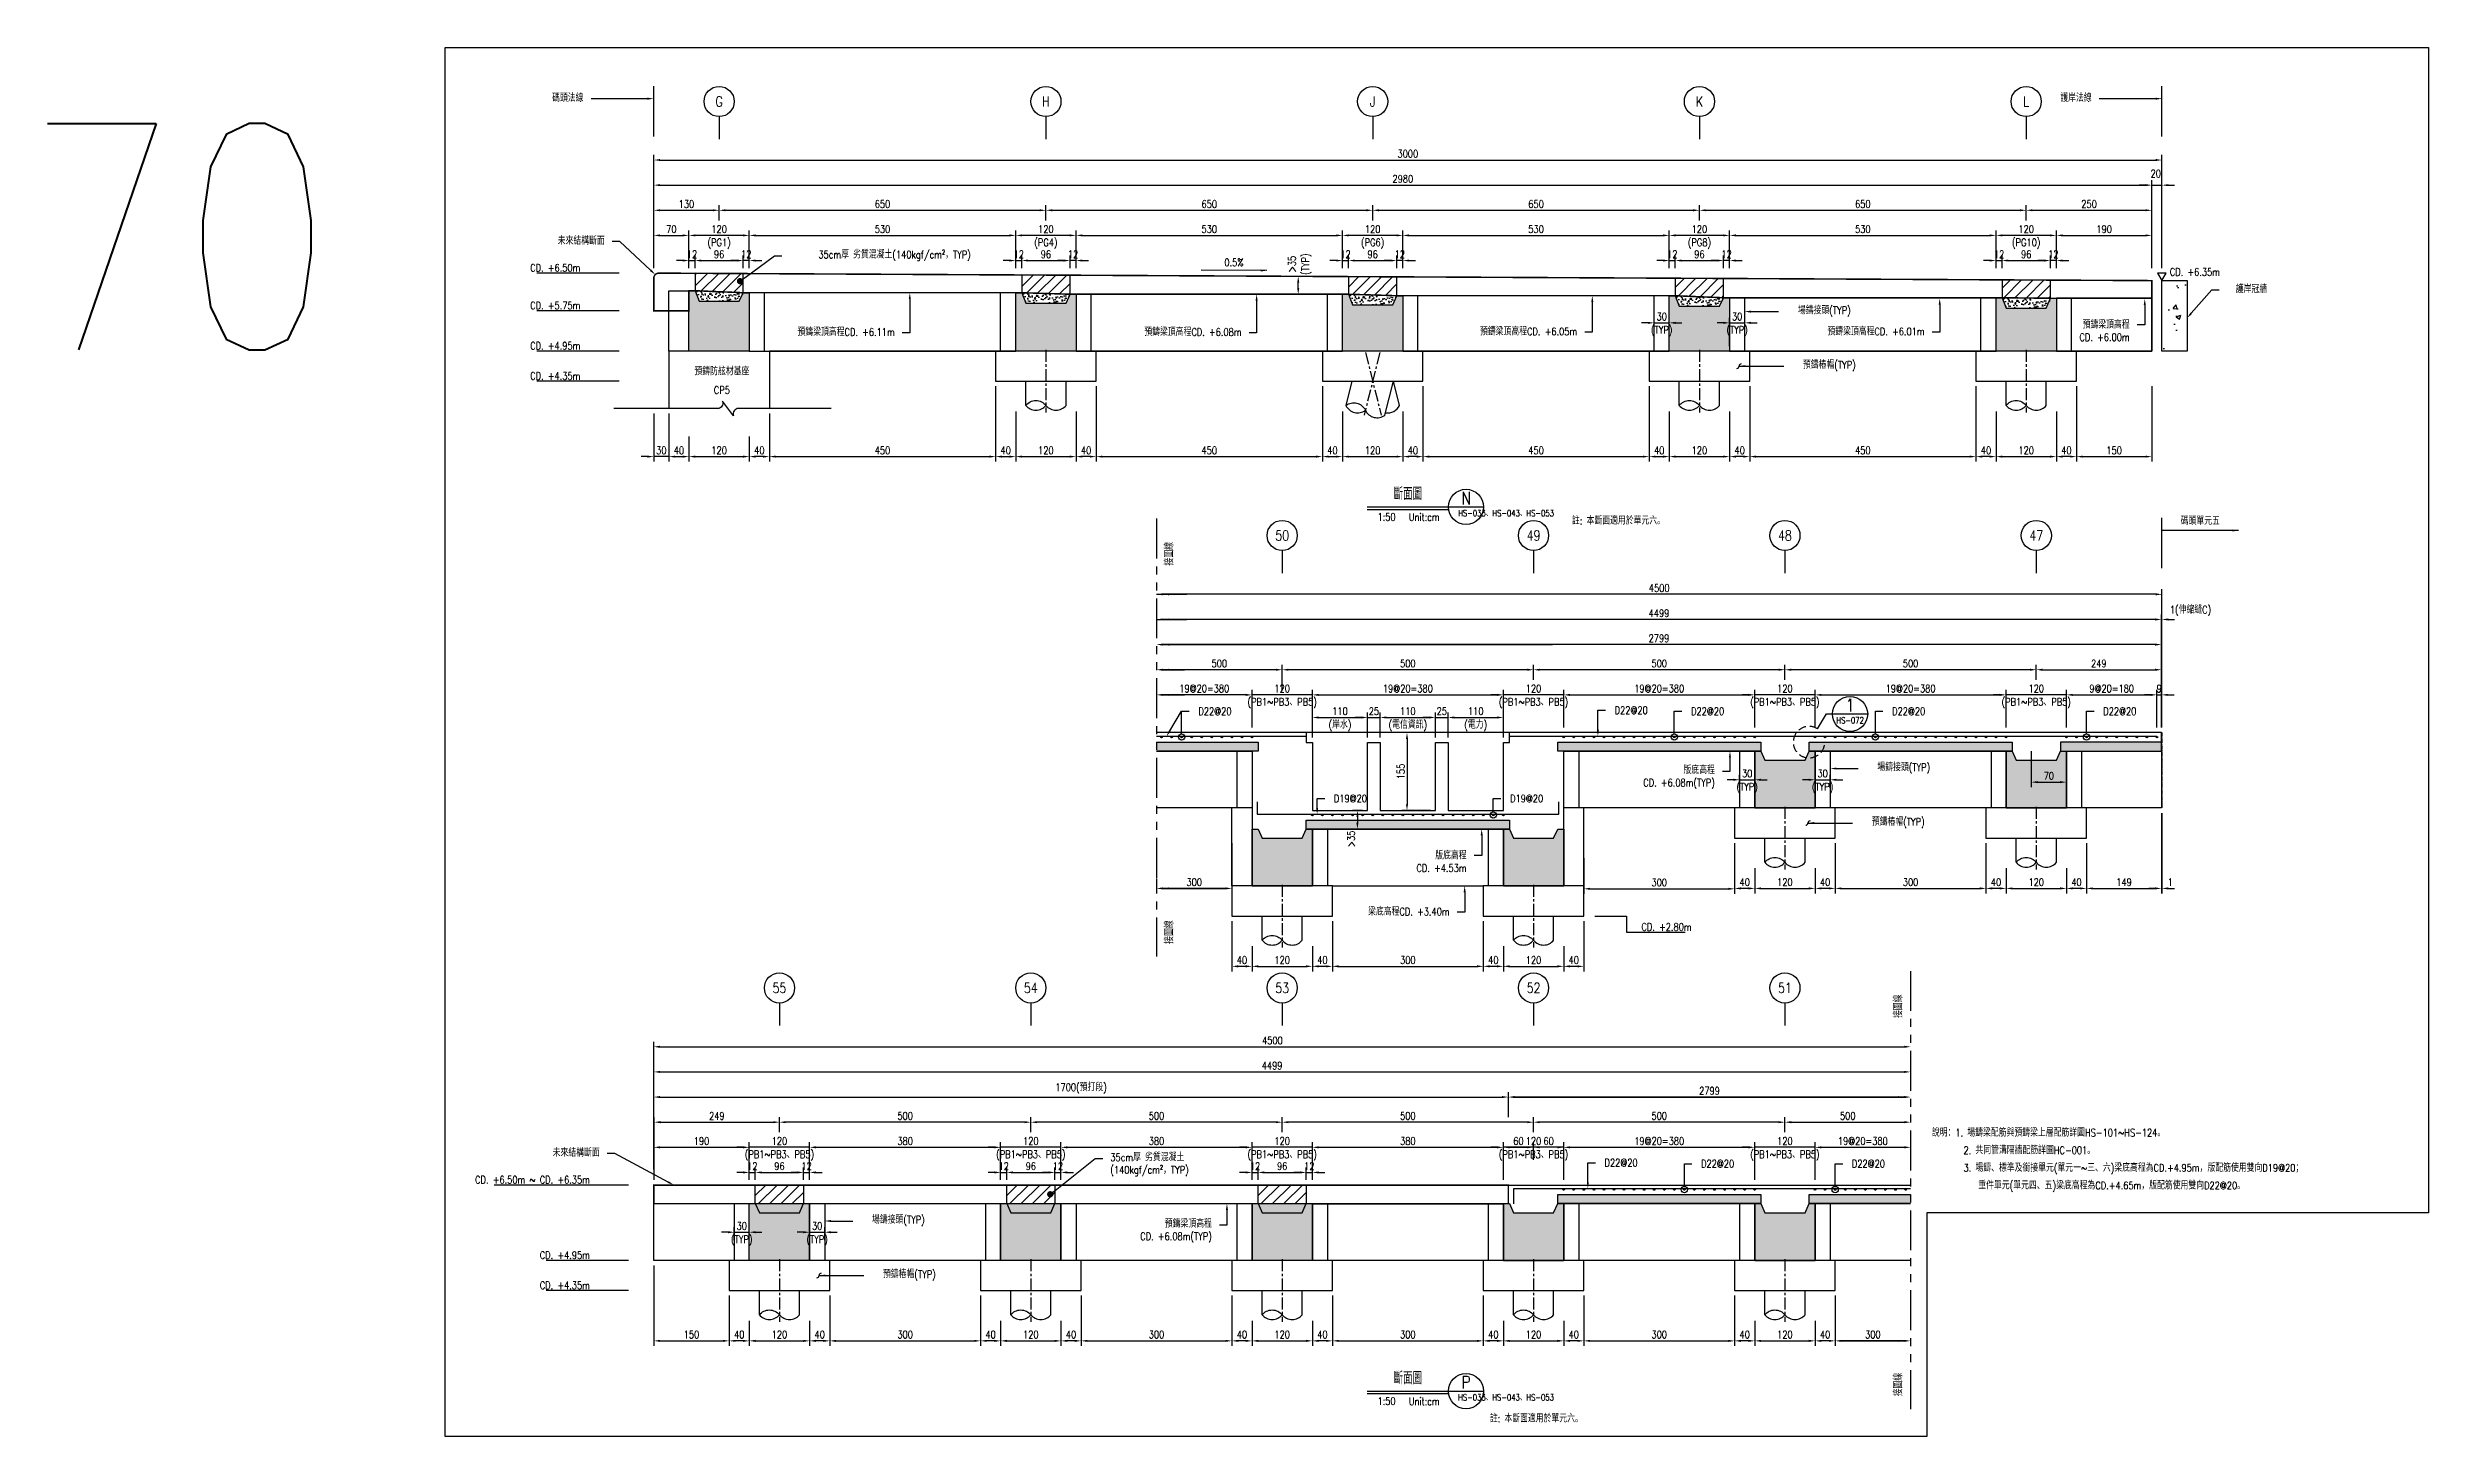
# Model space of a CAD drawing. Extents: x -791 to 13121, y -31587 to 2944.
# Drawn here: x -791 to 3945, y -24862 to -22100 of the extents above; entities that cross this region are included whole.
import ezdxf
from ezdxf import colors
from ezdxf.entities.mleader import LeaderData, LeaderLine
from ezdxf.enums import TextEntityAlignment as Align
from ezdxf.math import Vec2, Vec3

# ---------------------------------------------------------------- set-up
doc = ezdxf.new("R2010")
doc.units = 0
doc.header["$LTSCALE"] = 0.05
for name, pattern in [('CENTER', [50.8, 31.75, -6.35, 6.35, -6.35]), ('DASHED', [19.05, 12.7, -6.35]), ('HIDDEN', [9.525, 6.35, -3.175]), ('PHANTOM', [63.5, 31.75, -6.35, 6.35, -6.35, 6.35, -6.35])]:
    doc.linetypes.add(name, pattern=pattern)
doc.layers.get('0').update_dxf_attribs({"linetype": 'CONTINUOUS'})
doc.layers.get('Defpoints').update_dxf_attribs({"linetype": 'CONTINUOUS'})
for name, color, linetype in [('HB_0', 7, 'CONTINUOUS'), ('HB_DIM', 1, 'CONTINUOUS'), ('HB_ReBar', 3, 'CONTINUOUS'), ('HB_SYMBOLS', 7, 'CONTINUOUS'), ('HB_TXT_CTEXT', 2, 'CONTINUOUS'), ('底圖', 7, 'CONTINUOUS'), ('預鑄梁', 4, 'CONTINUOUS'), ('預鑄版_HATCH', 253, 'CONTINUOUS')]:
    doc.layers.add(name, color=color, linetype=linetype)
doc.styles.get("Standard").update_dxf_attribs({"font": 'ROMANS.shx', "width": 0.8, "bigfont": 'lchinap.shx'})
doc.dimstyles.new('50cm', dxfattribs={"dimscale": 5, "dimtxt": 3, "dimasz": 2.5, "dimexe": 2, "dimexo": 2, "dimgap": 1, "dimtad": 1, "dimdsep": 46, "dimtxsty": 'Standard', "dimcen": 0, "dimclrt": 2, "dimadec": 0, "dimazin": 0, "dimtfac": 1, "dimtix": 1, "dimtmove": 2, "dimatfit": 3, "dimfxl": 0, "dimtolj": 1, "dimtzin": 0, "dimarcsym": 0})

msp = doc.modelspace()

# ---------------------------------------------------------------- texts
at = {"layer": 'HB_0', "color": 2, "linetype": 'Continuous', "width": 0.8}
for s, p in [('預鑄防舷材基座', (550.491, -22742.029)), ('CP5', (550.491, -22781.193)), ('1:50', (1872.618, -23033.564)), ('Unit:cm', (1947.672, -23033.564)), ('1:50', (1872.618, -24792.5)), ('Unit:cm', (1947.672, -24792.5))]:
    msp.add_text(s, height=15, dxfattribs=at).set_placement(p, align=Align.MIDDLE)
for p in [(2241.428, -23041.033), (2078.066, -24827.028)]:
    msp.add_text('註: 本斷面適用於單元六。', height=15, dxfattribs=at).set_placement(p, align=Align.MIDDLE_LEFT)
at = {"layer": 'HB_0', "color": 2, "insert": (-837.047, -22251.243), "char_height": 450, "attachment_point": 1}
msp.add_mtext_dynamic_manual_height_columns('70', width=707.24433, gutter_width=225, heights=[0], dxfattribs=at)
at = {"layer": 'HB_TXT_CTEXT', "linetype": 'Continuous', "width": 0.8}
for s, p in [('0.5%%%', (1549.995, -22527.3)), ('CD. +6.35m', (3430.751, -22546.258))]:
    msp.add_text(s, height=15, dxfattribs=at).set_placement(p, align=Align.MIDDLE_LEFT)
at = {"layer": 'HB_TXT_CTEXT', "color": 3, "linetype": 'Continuous', "width": 0.8}
for p in [(1915, -22986.064), (1915, -24745)]:
    msp.add_text('斷面圖', height=25.0001, dxfattribs=at).set_placement(p, align=Align.MIDDLE)

# ---------------------------------------------------------------- blocks, each defined once
blk = doc.blocks.new('CA')
at = {"layer": 'HB_SYMBOLS', "color": 3, "linetype": 'Continuous'}
blk.add_line((0, 0), (14, 0), dxfattribs=at)
at = {"layer": 'HB_SYMBOLS', "color": 4, "linetype": 'Continuous'}
blk.add_circle((7, 0), 7, dxfattribs=at)
at = {"layer": 'HB_SYMBOLS', "color": 3, "linetype": 'Continuous', "width": 0.8}
blk.add_attdef('A', text='', height=5, dxfattribs=at).set_placement((7, 3.5), align=Align.MIDDLE)
at = {"layer": 'HB_SYMBOLS', "color": 1, "linetype": 'Continuous', "width": 0.8}
blk.add_attdef('HB2002', text='', height=2.5, dxfattribs=at).set_placement((7, -2.5), align=Align.MIDDLE)
blk = doc.blocks.new('說明')
at = {"layer": 'HB_0', "color": 2, "width": 0.8}
for s, p in [('說明：1. 場鑄梁配筋與預鑄梁上層配筋詳圖HS-101~HS-124。', (-838, 159.1)), ('2. 共同管溝隔牆配筋詳圖HC-001。', (-775.1, 124.1))]:
    blk.add_text(s, height=15, dxfattribs=at).set_placement(p, align=Align.MIDDLE_LEFT)
at = {"layer": 'HB_0', "color": 2, "linetype": 'Continuous', "width": 0.8}
for s, p in [('3. 場鑄、標準及銜接單元(單元一~三、六)梁底高程為CD.+4.95m，版配筋使用雙向D19@20；', (-775.1, 89.1)), ('重件單元(單元四、五)梁底高程為CD.+4.65m，版配筋使用雙向D22@20。', (-745.8, 54.1))]:
    blk.add_text(s, height=15, dxfattribs=at).set_placement(p, align=Align.MIDDLE_LEFT)
blk = doc.blocks.new('預鑄樁帽2x2')
at = {"layer": 'HB_0'}
blk.add_lwpolyline([(-100, 0), (100, 0), (100, 60), (-100, 60)], close=True, dxfattribs=at)
blk = doc.blocks.new('_None')
blk = doc.blocks.new('gr_t')
at = {"layer": 'HB_SYMBOLS', "color": 4, "linetype": 'Continuous'}
blk.add_line((0, -6), (0, -15), dxfattribs=at)
blk.add_circle((0, 0), 6, dxfattribs=at)
at = {"layer": 'HB_SYMBOLS', "color": 4, "linetype": 'Continuous', "width": 0.8}
blk.add_attdef('A', text='', height=4.5, dxfattribs=at).set_placement((0, 0), align=Align.MIDDLE)
blk = doc.blocks.new('*D714')
at = {"layer": 'Defpoints', "color": 0}
for p in [(3395, -22373.6), (415, -22548.6), (3395, -22548.6)]:
    blk.add_point(p, dxfattribs=at)
at = {"layer": 'HB_DIM', "color": 0, "lineweight": -2}
for p, q in [((415, -22538.6), (415, -22363.6)), ((427.5, -22373.6), (3382.5, -22373.6)), ((3395, -22538.6), (3395, -22363.6))]:
    blk.add_line(p, q, dxfattribs=at)
at = {"layer": 'HB_DIM', "color": 0}
for points in [[(427.5, -22371.5), (427.5, -22375.6), (415, -22373.6)], [(3382.5, -22371.5), (3382.5, -22375.6), (3395, -22373.6)]]:
    blk.add_solid(points, dxfattribs=at)
at = {"layer": 'HB_DIM', "color": 2, "insert": (1905, -22361.1), "char_height": 15, "attachment_point": 5}
blk.add_mtext('\\A1;2980', dxfattribs=at)
blk = doc.blocks.new('*D715')
at = {"layer": 'Defpoints', "color": 0}
for p in [(3415, -22373.6), (3395, -22548.6), (3415, -22548.6)]:
    blk.add_point(p, dxfattribs=at)
at = {"layer": 'HB_DIM', "color": 0, "lineweight": -2}
for p, q in [((3382.5, -22373.6), (3370, -22373.6)), ((3395, -22538.6), (3395, -22363.6)), ((3395, -22373.6), (3415, -22373.6)), ((3415, -22538.6), (3415, -22363.6)), ((3427.5, -22373.6), (3440, -22373.6))]:
    blk.add_line(p, q, dxfattribs=at)
at = {"layer": 'HB_DIM', "color": 0}
for points in [[(3382.5, -22371.5), (3382.5, -22375.6), (3395, -22373.6)], [(3427.5, -22371.5), (3427.5, -22375.6), (3415, -22373.6)]]:
    blk.add_solid(points, dxfattribs=at)
at = {"layer": 'HB_DIM', "color": 2, "insert": (3402.7, -22350.6), "char_height": 15, "attachment_point": 5}
blk.add_mtext('\\A1;20', dxfattribs=at)
blk = doc.blocks.new('*D716')
at = {"layer": 'Defpoints', "color": 0}
for p in [(3415, -22323.6), (415, -22548.6), (3415, -22548.6)]:
    blk.add_point(p, dxfattribs=at)
at = {"layer": 'HB_DIM', "color": 0, "lineweight": -2}
for p, q in [((415, -22538.6), (415, -22313.6)), ((427.5, -22323.6), (3402.5, -22323.6)), ((3415, -22538.6), (3415, -22313.6))]:
    blk.add_line(p, q, dxfattribs=at)
at = {"layer": 'HB_DIM', "color": 0}
for points in [[(427.5, -22321.5), (427.5, -22325.6), (415, -22323.6)], [(3402.5, -22321.5), (3402.5, -22325.6), (3415, -22323.6)]]:
    blk.add_solid(points, dxfattribs=at)
at = {"layer": 'HB_DIM', "color": 2, "insert": (1915, -22311.1), "char_height": 15, "attachment_point": 5}
blk.add_mtext('\\A1;3000', dxfattribs=at)
blk = doc.blocks.new('*D717')
at = {"layer": 'Defpoints', "color": 0}
for p in [(485, -22473.6), (415, -22548.6), (485, -22548.6)]:
    blk.add_point(p, dxfattribs=at)
at = {"layer": 'HB_DIM', "color": 0, "lineweight": -2}
for p, q in [((415, -22538.6), (415, -22463.6)), ((427.5, -22473.6), (472.5, -22473.6)), ((485, -22538.6), (485, -22463.6))]:
    blk.add_line(p, q, dxfattribs=at)
at = {"layer": 'HB_DIM', "color": 0}
for points in [[(427.5, -22471.5), (427.5, -22475.6), (415, -22473.6)], [(472.5, -22471.5), (472.5, -22475.6), (485, -22473.6)]]:
    blk.add_solid(points, dxfattribs=at)
at = {"layer": 'HB_DIM', "color": 2, "insert": (450, -22461.1), "char_height": 15, "attachment_point": 5}
blk.add_mtext('\\A1;70', dxfattribs=at)
blk = doc.blocks.new('*D709')
at = {"layer": 'Defpoints', "color": 0}
for p in [(1135, -22473.6), (605, -22548.6), (1135, -22548.6)]:
    blk.add_point(p, dxfattribs=at)
at = {"layer": 'HB_DIM', "color": 0, "lineweight": -2}
for p, q in [((605, -22538.6), (605, -22463.6)), ((617.5, -22473.6), (1122.5, -22473.6)), ((1135, -22538.6), (1135, -22463.6))]:
    blk.add_line(p, q, dxfattribs=at)
at = {"layer": 'HB_DIM', "color": 0}
for points in [[(617.5, -22471.5), (617.5, -22475.6), (605, -22473.6)], [(1122.5, -22471.5), (1122.5, -22475.6), (1135, -22473.6)]]:
    blk.add_solid(points, dxfattribs=at)
at = {"layer": 'HB_DIM', "color": 2, "insert": (870, -22461.1), "char_height": 15, "attachment_point": 5}
blk.add_mtext('\\A1;530', dxfattribs=at)
blk = doc.blocks.new('*D710')
at = {"layer": 'Defpoints', "color": 0}
for p in [(1785, -22473.6), (1255, -22548.6), (1785, -22548.6)]:
    blk.add_point(p, dxfattribs=at)
at = {"layer": 'HB_DIM', "color": 0, "lineweight": -2}
for p, q in [((1255, -22538.6), (1255, -22463.6)), ((1267.5, -22473.6), (1772.5, -22473.6)), ((1785, -22538.6), (1785, -22463.6))]:
    blk.add_line(p, q, dxfattribs=at)
at = {"layer": 'HB_DIM', "color": 0}
for points in [[(1267.5, -22471.5), (1267.5, -22475.6), (1255, -22473.6)], [(1772.5, -22471.5), (1772.5, -22475.6), (1785, -22473.6)]]:
    blk.add_solid(points, dxfattribs=at)
at = {"layer": 'HB_DIM', "color": 2, "insert": (1520, -22461.1), "char_height": 15, "attachment_point": 5}
blk.add_mtext('\\A1;530', dxfattribs=at)
blk = doc.blocks.new('*D711')
at = {"layer": 'Defpoints', "color": 0}
for p in [(2435, -22473.6), (1905, -22548.6), (2435, -22548.6)]:
    blk.add_point(p, dxfattribs=at)
at = {"layer": 'HB_DIM', "color": 0, "lineweight": -2}
for p, q in [((1905, -22538.6), (1905, -22463.6)), ((1917.5, -22473.6), (2422.5, -22473.6)), ((2435, -22538.6), (2435, -22463.6))]:
    blk.add_line(p, q, dxfattribs=at)
at = {"layer": 'HB_DIM', "color": 0}
for points in [[(1917.5, -22471.5), (1917.5, -22475.6), (1905, -22473.6)], [(2422.5, -22471.5), (2422.5, -22475.6), (2435, -22473.6)]]:
    blk.add_solid(points, dxfattribs=at)
at = {"layer": 'HB_DIM', "color": 2, "insert": (2170, -22461.1), "char_height": 15, "attachment_point": 5}
blk.add_mtext('\\A1;530', dxfattribs=at)
blk = doc.blocks.new('*D712')
at = {"layer": 'Defpoints', "color": 0}
for p in [(3085, -22473.6), (2555, -22548.6), (3085, -22548.6)]:
    blk.add_point(p, dxfattribs=at)
at = {"layer": 'HB_DIM', "color": 0, "lineweight": -2}
for p, q in [((2555, -22538.6), (2555, -22463.6)), ((2567.5, -22473.6), (3072.5, -22473.6)), ((3085, -22538.6), (3085, -22463.6))]:
    blk.add_line(p, q, dxfattribs=at)
at = {"layer": 'HB_DIM', "color": 0}
for points in [[(2567.5, -22471.5), (2567.5, -22475.6), (2555, -22473.6)], [(3072.5, -22471.5), (3072.5, -22475.6), (3085, -22473.6)]]:
    blk.add_solid(points, dxfattribs=at)
at = {"layer": 'HB_DIM', "color": 2, "insert": (2820, -22461.1), "char_height": 15, "attachment_point": 5}
blk.add_mtext('\\A1;530', dxfattribs=at)
blk = doc.blocks.new('*D713')
at = {"layer": 'Defpoints', "color": 0}
for p in [(3395, -22473.6), (3205, -22548.6), (3395, -22548.6)]:
    blk.add_point(p, dxfattribs=at)
at = {"layer": 'HB_DIM', "color": 0, "lineweight": -2}
for p, q in [((3205, -22538.6), (3205, -22463.6)), ((3217.5, -22473.6), (3382.5, -22473.6)), ((3395, -22538.6), (3395, -22463.6))]:
    blk.add_line(p, q, dxfattribs=at)
at = {"layer": 'HB_DIM', "color": 0}
for points in [[(3217.5, -22471.5), (3217.5, -22475.6), (3205, -22473.6)], [(3382.5, -22471.5), (3382.5, -22475.6), (3395, -22473.6)]]:
    blk.add_solid(points, dxfattribs=at)
at = {"layer": 'HB_DIM', "color": 2, "insert": (3300, -22461.1), "char_height": 15, "attachment_point": 5}
blk.add_mtext('\\A1;190', dxfattribs=at)
blk = doc.blocks.new('PG123')
at = {"layer": 'HB_0'}
h = blk.add_hatch(color=253, dxfattribs=at)
h.dxf.hatch_style = 1
h.paths.add_polyline_path([(0, 0), (0, 120), (12, 120), (20, 99), (100, 99), (108, 116), (120, 116), (120, 0)])
at = {"layer": '預鑄梁'}
blk.add_lwpolyline([(0, 0), (0, 120), (12, 120), (20, 99), (100, 99), (108, 116), (120, 116), (120, 0), (0, 0)], dxfattribs=at)
blk = doc.blocks.new('PG45')
at = {"layer": 'HB_0'}
h = blk.add_hatch(color=253, dxfattribs=at)
h.dxf.hatch_style = 1
h.paths.add_polyline_path([(0, 0), (0, 116), (12, 116), (20, 95), (100, 95), (108, 113), (120, 113), (120, 0)])
at = {"layer": '預鑄梁'}
blk.add_lwpolyline([(0, 0), (0, 116), (12, 116), (20, 95), (100, 95), (108, 113), (120, 113), (120, 0), (0, 0)], dxfattribs=at)
blk = doc.blocks.new('PG67')
at = {"layer": 'HB_0'}
h = blk.add_hatch(color=253, dxfattribs=at)
h.dxf.hatch_style = 1
h.paths.add_polyline_path([(0, 0), (0, 113), (12, 113), (20, 92), (100, 92), (108, 110), (120, 110), (120, 0)])
at = {"layer": '預鑄梁'}
blk.add_lwpolyline([(0, 0), (0, 113), (12, 113), (20, 92), (100, 92), (108, 110), (120, 110), (120, 0), (0, 0)], dxfattribs=at)
blk = doc.blocks.new('PG89')
at = {"layer": 'HB_0'}
h = blk.add_hatch(color=253, dxfattribs=at)
h.dxf.hatch_style = 1
h.paths.add_polyline_path([(0, 0), (0, 110), (12, 110), (20, 89), (100, 89), (108, 106), (120, 106), (120, 0)])
at = {"layer": '預鑄梁'}
blk.add_lwpolyline([(0, 0), (0, 110), (12, 110), (20, 89), (100, 89), (108, 106), (120, 106), (120, 0), (0, 0)], dxfattribs=at)
blk = doc.blocks.new('PG1011')
at = {"layer": 'HB_0'}
h = blk.add_hatch(color=253, dxfattribs=at)
h.dxf.hatch_style = 1
h.paths.add_polyline_path([(0, 0), (0, 106), (12, 106), (20, 85), (100, 85), (108, 105), (120, 105), (120, 0)])
at = {"layer": '預鑄梁'}
blk.add_lwpolyline([(0, 0), (0, 106), (12, 106), (20, 85), (100, 85), (108, 105), (120, 105), (120, 0), (0, 0)], dxfattribs=at)
blk = doc.blocks.new('*D718')
at = {"layer": 'Defpoints', "color": 0}
for p in [(2435, -22647.5), (2405, -22703.6), (2435, -22703.6)]:
    blk.add_point(p, dxfattribs=at)
at = {"layer": 'HB_DIM', "color": 0, "lineweight": -2}
for p, q in [((2392.5, -22647.5), (2380, -22647.5)), ((2405, -22693.6), (2405, -22637.5)), ((2405, -22647.5), (2435, -22647.5)), ((2435, -22693.6), (2435, -22637.5)), ((2447.5, -22647.5), (2460, -22647.5))]:
    blk.add_line(p, q, dxfattribs=at)
at = {"layer": 'HB_DIM', "color": 0}
for points in [[(2392.5, -22645.4), (2392.5, -22649.6), (2405, -22647.5)], [(2447.5, -22645.4), (2447.5, -22649.6), (2435, -22647.5)]]:
    blk.add_solid(points, dxfattribs=at)
at = {"layer": 'HB_DIM', "color": 2, "char_height": 15, "attachment_point": 5}
for s, insert in [('\\A1;30', (2420, -22635)), ('\\A1;(TYP)', (2420, -22663.9))]:
    blk.add_mtext(s, dxfattribs=dict(at, insert=insert))
blk = doc.blocks.new('*D719')
at = {"layer": 'Defpoints', "color": 0}
for p in [(2585, -22647.5), (2555, -22703.6), (2585, -22703.6)]:
    blk.add_point(p, dxfattribs=at)
at = {"layer": 'HB_DIM', "color": 0, "lineweight": -2}
for p, q in [((2542.5, -22647.5), (2530, -22647.5)), ((2555, -22693.6), (2555, -22637.5)), ((2555, -22647.5), (2585, -22647.5)), ((2585, -22693.6), (2585, -22637.5)), ((2597.5, -22647.5), (2610, -22647.5))]:
    blk.add_line(p, q, dxfattribs=at)
at = {"layer": 'HB_DIM', "color": 0}
for points in [[(2542.5, -22645.4), (2542.5, -22649.6), (2555, -22647.5)], [(2597.5, -22645.4), (2597.5, -22649.6), (2585, -22647.5)]]:
    blk.add_solid(points, dxfattribs=at)
at = {"layer": 'HB_DIM', "color": 2, "char_height": 15, "attachment_point": 5}
for s, insert in [('\\A1;30', (2570, -22635)), ('\\A1;(TYP)', (2570, -22663.9))]:
    blk.add_mtext(s, dxfattribs=dict(at, insert=insert))
blk = doc.blocks.new('*D720')
at = {"layer": 'Defpoints', "color": 0}
for p in [(1696.9, -22555), (1785.2, -22555), (1785, -22590.6)]:
    blk.add_point(p, dxfattribs=at)
at = {"layer": 'HB_DIM', "color": 0, "lineweight": -2}
for p, q in [((1775.2, -22555), (1686.9, -22555)), ((1696.9, -22578.1), (1696.9, -22567.5)), ((1775, -22590.6), (1686.9, -22590.6))]:
    blk.add_line(p, q, dxfattribs=at)
at = {"layer": 'HB_DIM', "color": 0}
for points in [[(1694.8, -22567.5), (1699, -22567.5), (1696.9, -22555)], [(1694.8, -22578.1), (1699, -22578.1), (1696.9, -22590.6)]]:
    blk.add_solid(points, dxfattribs=at)
at = {"layer": 'HB_DIM', "color": 2, "char_height": 15, "attachment_point": 5, "rotation": 90}
for s, insert in [('\\A1;>35', (1684.4, -22530.7)), ('\\A1;(TYP)', (1713.4, -22530.7))]:
    blk.add_mtext(s, dxfattribs=dict(at, insert=insert))
blk = doc.blocks.new('_Dot')
at = {"color": 0, "linetype": 'ByBlock', "lineweight": -2}
blk.add_line((-0.5, 0), (-1, 0), dxfattribs=at)
at = {"color": 0, "linetype": 'ByBlock', "const_width": 0.5}
blk.add_lwpolyline([(-0.25, 0, 1), (0.25, 0, 1)], format="xyb", close=True, dxfattribs=at)
blk = doc.blocks.new('*D726')
at = {"layer": 'Defpoints', "color": 0}
for p in [(3097, -22523.6), (3085, -22548.6), (3097, -22548.6)]:
    blk.add_point(p, dxfattribs=at)
at = {"layer": 'HB_DIM', "color": 0, "lineweight": -2}
for p, q in [((3072.5, -22523.6), (3060, -22523.6)), ((3085, -22538.6), (3085, -22513.6)), ((3085, -22523.6), (3097, -22523.6)), ((3097, -22538.6), (3097, -22513.6)), ((3109.5, -22523.6), (3122, -22523.6))]:
    blk.add_line(p, q, dxfattribs=at)
at = {"layer": 'HB_DIM', "color": 0}
for points in [[(3072.5, -22521.5), (3072.5, -22525.6), (3085, -22523.6)], [(3109.5, -22521.5), (3109.5, -22525.6), (3097, -22523.6)]]:
    blk.add_solid(points, dxfattribs=at)
at = {"layer": 'HB_DIM', "color": 2, "insert": (3091, -22511.1), "char_height": 15, "attachment_point": 5}
blk.add_mtext('\\A1;12', dxfattribs=at)
blk = doc.blocks.new('*D727')
at = {"layer": 'Defpoints', "color": 0}
for p in [(3193, -22523.6), (3097, -22548.6), (3193, -22548.6)]:
    blk.add_point(p, dxfattribs=at)
at = {"layer": 'HB_DIM', "color": 0, "lineweight": -2}
for p, q in [((3097, -22538.6), (3097, -22513.6)), ((3109.5, -22523.6), (3180.5, -22523.6)), ((3193, -22538.6), (3193, -22513.6))]:
    blk.add_line(p, q, dxfattribs=at)
at = {"layer": 'HB_DIM', "color": 0}
for points in [[(3109.5, -22521.5), (3109.5, -22525.6), (3097, -22523.6)], [(3180.5, -22521.5), (3180.5, -22525.6), (3193, -22523.6)]]:
    blk.add_solid(points, dxfattribs=at)
at = {"layer": 'HB_DIM', "color": 2, "insert": (3145, -22511.1), "char_height": 15, "attachment_point": 5}
blk.add_mtext('\\A1;96', dxfattribs=at)
blk = doc.blocks.new('*D728')
at = {"layer": 'Defpoints', "color": 0}
for p in [(3193, -22523.6), (3193, -22548.6), (3205, -22548.6)]:
    blk.add_point(p, dxfattribs=at)
at = {"layer": 'HB_DIM', "color": 0, "lineweight": -2}
for p, q in [((3180.5, -22523.6), (3168, -22523.6)), ((3193, -22538.6), (3193, -22513.6)), ((3205, -22523.6), (3193, -22523.6)), ((3205, -22538.6), (3205, -22513.6)), ((3217.5, -22523.6), (3230, -22523.6))]:
    blk.add_line(p, q, dxfattribs=at)
at = {"layer": 'HB_DIM', "color": 0}
for points in [[(3180.5, -22521.5), (3180.5, -22525.6), (3193, -22523.6)], [(3217.5, -22521.5), (3217.5, -22525.6), (3205, -22523.6)]]:
    blk.add_solid(points, dxfattribs=at)
at = {"layer": 'HB_DIM', "color": 2, "insert": (3199, -22511.1), "char_height": 15, "attachment_point": 5}
blk.add_mtext('\\A1;12', dxfattribs=at)
blk = doc.blocks.new('*D729')
at = {"layer": 'Defpoints', "color": 0}
for p in [(2447, -22523.6), (2435, -22548.6), (2447, -22548.6)]:
    blk.add_point(p, dxfattribs=at)
at = {"layer": 'HB_DIM', "color": 0, "lineweight": -2}
for p, q in [((2422.5, -22523.6), (2410, -22523.6)), ((2435, -22538.6), (2435, -22513.6)), ((2435, -22523.6), (2447, -22523.6)), ((2447, -22538.6), (2447, -22513.6)), ((2459.5, -22523.6), (2472, -22523.6))]:
    blk.add_line(p, q, dxfattribs=at)
at = {"layer": 'HB_DIM', "color": 0}
for points in [[(2422.5, -22521.5), (2422.5, -22525.6), (2435, -22523.6)], [(2459.5, -22521.5), (2459.5, -22525.6), (2447, -22523.6)]]:
    blk.add_solid(points, dxfattribs=at)
at = {"layer": 'HB_DIM', "color": 2, "insert": (2441, -22511.1), "char_height": 15, "attachment_point": 5}
blk.add_mtext('\\A1;12', dxfattribs=at)
blk = doc.blocks.new('*D730')
at = {"layer": 'Defpoints', "color": 0}
for p in [(2543, -22523.6), (2447, -22548.6), (2543, -22548.6)]:
    blk.add_point(p, dxfattribs=at)
at = {"layer": 'HB_DIM', "color": 0, "lineweight": -2}
for p, q in [((2447, -22538.6), (2447, -22513.6)), ((2459.5, -22523.6), (2530.5, -22523.6)), ((2543, -22538.6), (2543, -22513.6))]:
    blk.add_line(p, q, dxfattribs=at)
at = {"layer": 'HB_DIM', "color": 0}
for points in [[(2459.5, -22521.5), (2459.5, -22525.6), (2447, -22523.6)], [(2530.5, -22521.5), (2530.5, -22525.6), (2543, -22523.6)]]:
    blk.add_solid(points, dxfattribs=at)
at = {"layer": 'HB_DIM', "color": 2, "insert": (2495, -22511.1), "char_height": 15, "attachment_point": 5}
blk.add_mtext('\\A1;96', dxfattribs=at)
blk = doc.blocks.new('*D731')
at = {"layer": 'Defpoints', "color": 0}
for p in [(2543, -22523.6), (2543, -22548.6), (2555, -22548.6)]:
    blk.add_point(p, dxfattribs=at)
at = {"layer": 'HB_DIM', "color": 0, "lineweight": -2}
for p, q in [((2530.5, -22523.6), (2518, -22523.6)), ((2543, -22538.6), (2543, -22513.6)), ((2555, -22523.6), (2543, -22523.6)), ((2555, -22538.6), (2555, -22513.6)), ((2567.5, -22523.6), (2580, -22523.6))]:
    blk.add_line(p, q, dxfattribs=at)
at = {"layer": 'HB_DIM', "color": 0}
for points in [[(2530.5, -22521.5), (2530.5, -22525.6), (2543, -22523.6)], [(2567.5, -22521.5), (2567.5, -22525.6), (2555, -22523.6)]]:
    blk.add_solid(points, dxfattribs=at)
at = {"layer": 'HB_DIM', "color": 2, "insert": (2549, -22511.1), "char_height": 15, "attachment_point": 5}
blk.add_mtext('\\A1;12', dxfattribs=at)
blk = doc.blocks.new('*D732')
at = {"layer": 'Defpoints', "color": 0}
for p in [(1797, -22523.6), (1785, -22548.6), (1797, -22548.6)]:
    blk.add_point(p, dxfattribs=at)
at = {"layer": 'HB_DIM', "color": 0, "lineweight": -2}
for p, q in [((1772.5, -22523.6), (1760, -22523.6)), ((1785, -22538.6), (1785, -22513.6)), ((1785, -22523.6), (1797, -22523.6)), ((1797, -22538.6), (1797, -22513.6)), ((1809.5, -22523.6), (1822, -22523.6))]:
    blk.add_line(p, q, dxfattribs=at)
at = {"layer": 'HB_DIM', "color": 0}
for points in [[(1772.5, -22521.5), (1772.5, -22525.6), (1785, -22523.6)], [(1809.5, -22521.5), (1809.5, -22525.6), (1797, -22523.6)]]:
    blk.add_solid(points, dxfattribs=at)
at = {"layer": 'HB_DIM', "color": 2, "insert": (1791, -22511.1), "char_height": 15, "attachment_point": 5}
blk.add_mtext('\\A1;12', dxfattribs=at)
blk = doc.blocks.new('*D733')
at = {"layer": 'Defpoints', "color": 0}
for p in [(1893, -22523.6), (1797, -22548.6), (1893, -22548.6)]:
    blk.add_point(p, dxfattribs=at)
at = {"layer": 'HB_DIM', "color": 0, "lineweight": -2}
for p, q in [((1797, -22538.6), (1797, -22513.6)), ((1809.5, -22523.6), (1880.5, -22523.6)), ((1893, -22538.6), (1893, -22513.6))]:
    blk.add_line(p, q, dxfattribs=at)
at = {"layer": 'HB_DIM', "color": 0}
for points in [[(1809.5, -22521.5), (1809.5, -22525.6), (1797, -22523.6)], [(1880.5, -22521.5), (1880.5, -22525.6), (1893, -22523.6)]]:
    blk.add_solid(points, dxfattribs=at)
at = {"layer": 'HB_DIM', "color": 2, "insert": (1845, -22511.1), "char_height": 15, "attachment_point": 5}
blk.add_mtext('\\A1;96', dxfattribs=at)
blk = doc.blocks.new('*D734')
at = {"layer": 'Defpoints', "color": 0}
for p in [(1893, -22523.6), (1893, -22548.6), (1905, -22548.6)]:
    blk.add_point(p, dxfattribs=at)
at = {"layer": 'HB_DIM', "color": 0, "lineweight": -2}
for p, q in [((1880.5, -22523.6), (1868, -22523.6)), ((1893, -22538.6), (1893, -22513.6)), ((1905, -22523.6), (1893, -22523.6)), ((1905, -22538.6), (1905, -22513.6)), ((1917.5, -22523.6), (1930, -22523.6))]:
    blk.add_line(p, q, dxfattribs=at)
at = {"layer": 'HB_DIM', "color": 0}
for points in [[(1880.5, -22521.5), (1880.5, -22525.6), (1893, -22523.6)], [(1917.5, -22521.5), (1917.5, -22525.6), (1905, -22523.6)]]:
    blk.add_solid(points, dxfattribs=at)
at = {"layer": 'HB_DIM', "color": 2, "insert": (1899, -22511.1), "char_height": 15, "attachment_point": 5}
blk.add_mtext('\\A1;12', dxfattribs=at)
blk = doc.blocks.new('*D735')
at = {"layer": 'Defpoints', "color": 0}
for p in [(1147, -22523.6), (1135, -22548.6), (1147, -22548.6)]:
    blk.add_point(p, dxfattribs=at)
at = {"layer": 'HB_DIM', "color": 0, "lineweight": -2}
for p, q in [((1122.5, -22523.6), (1110, -22523.6)), ((1135, -22538.6), (1135, -22513.6)), ((1135, -22523.6), (1147, -22523.6)), ((1147, -22538.6), (1147, -22513.6)), ((1159.5, -22523.6), (1172, -22523.6))]:
    blk.add_line(p, q, dxfattribs=at)
at = {"layer": 'HB_DIM', "color": 0}
for points in [[(1122.5, -22521.5), (1122.5, -22525.6), (1135, -22523.6)], [(1159.5, -22521.5), (1159.5, -22525.6), (1147, -22523.6)]]:
    blk.add_solid(points, dxfattribs=at)
at = {"layer": 'HB_DIM', "color": 2, "insert": (1141, -22511.1), "char_height": 15, "attachment_point": 5}
blk.add_mtext('\\A1;12', dxfattribs=at)
blk = doc.blocks.new('*D736')
at = {"layer": 'Defpoints', "color": 0}
for p in [(1243, -22523.6), (1147, -22548.6), (1243, -22548.6)]:
    blk.add_point(p, dxfattribs=at)
at = {"layer": 'HB_DIM', "color": 0, "lineweight": -2}
for p, q in [((1147, -22538.6), (1147, -22513.6)), ((1159.5, -22523.6), (1230.5, -22523.6)), ((1243, -22538.6), (1243, -22513.6))]:
    blk.add_line(p, q, dxfattribs=at)
at = {"layer": 'HB_DIM', "color": 0}
for points in [[(1159.5, -22521.5), (1159.5, -22525.6), (1147, -22523.6)], [(1230.5, -22521.5), (1230.5, -22525.6), (1243, -22523.6)]]:
    blk.add_solid(points, dxfattribs=at)
at = {"layer": 'HB_DIM', "color": 2, "insert": (1195, -22511.1), "char_height": 15, "attachment_point": 5}
blk.add_mtext('\\A1;96', dxfattribs=at)
blk = doc.blocks.new('*D737')
at = {"layer": 'Defpoints', "color": 0}
for p in [(1243, -22523.6), (1243, -22548.6), (1255, -22548.6)]:
    blk.add_point(p, dxfattribs=at)
at = {"layer": 'HB_DIM', "color": 0, "lineweight": -2}
for p, q in [((1230.5, -22523.6), (1218, -22523.6)), ((1243, -22538.6), (1243, -22513.6)), ((1255, -22523.6), (1243, -22523.6)), ((1255, -22538.6), (1255, -22513.6)), ((1267.5, -22523.6), (1280, -22523.6))]:
    blk.add_line(p, q, dxfattribs=at)
at = {"layer": 'HB_DIM', "color": 0}
for points in [[(1230.5, -22521.5), (1230.5, -22525.6), (1243, -22523.6)], [(1267.5, -22521.5), (1267.5, -22525.6), (1255, -22523.6)]]:
    blk.add_solid(points, dxfattribs=at)
at = {"layer": 'HB_DIM', "color": 2, "insert": (1249, -22511.1), "char_height": 15, "attachment_point": 5}
blk.add_mtext('\\A1;12', dxfattribs=at)
blk = doc.blocks.new('*D738')
at = {"layer": 'Defpoints', "color": 0}
for p in [(497, -22523.6), (485, -22548.6), (497, -22548.6)]:
    blk.add_point(p, dxfattribs=at)
at = {"layer": 'HB_DIM', "color": 0, "lineweight": -2}
for p, q in [((472.5, -22523.6), (460, -22523.6)), ((485, -22538.6), (485, -22513.6)), ((485, -22523.6), (497, -22523.6)), ((497, -22538.6), (497, -22513.6)), ((509.5, -22523.6), (522, -22523.6))]:
    blk.add_line(p, q, dxfattribs=at)
at = {"layer": 'HB_DIM', "color": 0}
for points in [[(472.5, -22521.5), (472.5, -22525.6), (485, -22523.6)], [(509.5, -22521.5), (509.5, -22525.6), (497, -22523.6)]]:
    blk.add_solid(points, dxfattribs=at)
at = {"layer": 'HB_DIM', "color": 2, "insert": (491, -22511.1), "char_height": 15, "attachment_point": 5}
blk.add_mtext('\\A1;12', dxfattribs=at)
blk = doc.blocks.new('*D739')
at = {"layer": 'Defpoints', "color": 0}
for p in [(593, -22523.6), (497, -22548.6), (593, -22548.6)]:
    blk.add_point(p, dxfattribs=at)
at = {"layer": 'HB_DIM', "color": 0, "lineweight": -2}
for p, q in [((497, -22538.6), (497, -22513.6)), ((509.5, -22523.6), (580.5, -22523.6)), ((593, -22538.6), (593, -22513.6))]:
    blk.add_line(p, q, dxfattribs=at)
at = {"layer": 'HB_DIM', "color": 0}
for points in [[(509.5, -22521.5), (509.5, -22525.6), (497, -22523.6)], [(580.5, -22521.5), (580.5, -22525.6), (593, -22523.6)]]:
    blk.add_solid(points, dxfattribs=at)
at = {"layer": 'HB_DIM', "color": 2, "insert": (545, -22511.1), "char_height": 15, "attachment_point": 5}
blk.add_mtext('\\A1;96', dxfattribs=at)
blk = doc.blocks.new('*D740')
at = {"layer": 'Defpoints', "color": 0}
for p in [(593, -22523.6), (593, -22548.6), (605, -22548.6)]:
    blk.add_point(p, dxfattribs=at)
at = {"layer": 'HB_DIM', "color": 0, "lineweight": -2}
for p, q in [((580.5, -22523.6), (568, -22523.6)), ((593, -22538.6), (593, -22513.6)), ((605, -22523.6), (593, -22523.6)), ((605, -22538.6), (605, -22513.6)), ((617.5, -22523.6), (630, -22523.6))]:
    blk.add_line(p, q, dxfattribs=at)
at = {"layer": 'HB_DIM', "color": 0}
for points in [[(580.5, -22521.5), (580.5, -22525.6), (593, -22523.6)], [(617.5, -22521.5), (617.5, -22525.6), (605, -22523.6)]]:
    blk.add_solid(points, dxfattribs=at)
at = {"layer": 'HB_DIM', "color": 2, "insert": (599, -22511.1), "char_height": 15, "attachment_point": 5}
blk.add_mtext('\\A1;12', dxfattribs=at)
blk = doc.blocks.new('80cm直樁')
at = {"layer": 'HB_0', "linetype": 'Continuous'}
for p, q in [((-40, -48.1), (-40, 0)), ((40, -48.1), (40, 0))]:
    blk.add_line(p, q, dxfattribs=at)
for points in [[(-40, -48.1, -0.48), (0, -48.1, 0.48), (40, -48.1, 0.48)], [(-40, -48.1, 0.48), (0, -48.1, 0.48)]]:
    blk.add_lwpolyline(points, format="xyb", dxfattribs=at)
at = {"layer": 'HB_DIM', "color": 1, "linetype": 'CENTER', "ltscale": 15}
blk.add_line((0, 62.2), (0, -62.2), dxfattribs=at)
blk = doc.blocks.new('80cm斜樁側面')
at = {"layer": 'HB_0', "linetype": 'Continuous'}
for points in [[(-41.2, 0), (-53.2, -48.1)], [(24.4, -67.5), (41.2, 0)]]:
    blk.add_lwpolyline(points, dxfattribs=at)
for points in [[(-53.2, -48.1, -0.48), (-14.4, -57.8, 0.48), (24.4, -67.5, 0.48)], [(-53.2, -48.1, 0.48), (-14.4, -57.8, 0.48)], [(25.6, -62.6, 0.340232), (53.2, -48.1)]]:
    blk.add_lwpolyline(points, format="xyb", dxfattribs=at)
at = {"layer": 'HB_0'}
blk.add_lwpolyline([(53.2, -48.1), (41.2, 0)], dxfattribs=at)
at = {"layer": 'HB_DIM', "color": 1, "linetype": 'CENTER', "ltscale": 15}
for p, q in [((14.2, 57), (-16.8, -67.3)), ((-14.2, 57), (16.8, -67.3))]:
    blk.add_line(p, q, dxfattribs=at)
blk = doc.blocks.new('*D844')
at = {"layer": 'Defpoints', "color": 0}
for p in [(545, -22423.6), (545, -22453.6), (415, -22548.6)]:
    blk.add_point(p, dxfattribs=at)
at = {"layer": 'HB_DIM', "color": 0, "lineweight": -2}
for p, q in [((415, -22538.6), (415, -22413.6)), ((427.5, -22423.6), (532.5, -22423.6)), ((545, -22443.6), (545, -22413.6))]:
    blk.add_line(p, q, dxfattribs=at)
at = {"layer": 'HB_DIM', "color": 0}
for points in [[(427.5, -22421.5), (427.5, -22425.6), (415, -22423.6)], [(532.5, -22421.5), (532.5, -22425.6), (545, -22423.6)]]:
    blk.add_solid(points, dxfattribs=at)
at = {"layer": 'HB_DIM', "color": 2, "insert": (480, -22411.1), "char_height": 15, "attachment_point": 5}
blk.add_mtext('\\A1;130', dxfattribs=at)
blk = doc.blocks.new('*D845')
at = {"layer": 'Defpoints', "color": 0}
for p in [(1195, -22423.6), (545, -22453.6), (1195, -22453.6)]:
    blk.add_point(p, dxfattribs=at)
at = {"layer": 'HB_DIM', "color": 0, "lineweight": -2}
for p, q in [((545, -22443.6), (545, -22413.6)), ((557.5, -22423.6), (1182.5, -22423.6)), ((1195, -22443.6), (1195, -22413.6))]:
    blk.add_line(p, q, dxfattribs=at)
at = {"layer": 'HB_DIM', "color": 0}
for points in [[(557.5, -22421.5), (557.5, -22425.6), (545, -22423.6)], [(1182.5, -22421.5), (1182.5, -22425.6), (1195, -22423.6)]]:
    blk.add_solid(points, dxfattribs=at)
at = {"layer": 'HB_DIM', "color": 2, "insert": (870, -22411.1), "char_height": 15, "attachment_point": 5}
blk.add_mtext('\\A1;650', dxfattribs=at)
blk = doc.blocks.new('*D846')
at = {"layer": 'Defpoints', "color": 0}
for p in [(1845, -22423.6), (1195, -22453.6), (1845, -22453.6)]:
    blk.add_point(p, dxfattribs=at)
at = {"layer": 'HB_DIM', "color": 0, "lineweight": -2}
for p, q in [((1195, -22443.6), (1195, -22413.6)), ((1207.5, -22423.6), (1832.5, -22423.6)), ((1845, -22443.6), (1845, -22413.6))]:
    blk.add_line(p, q, dxfattribs=at)
at = {"layer": 'HB_DIM', "color": 0}
for points in [[(1207.5, -22421.5), (1207.5, -22425.6), (1195, -22423.6)], [(1832.5, -22421.5), (1832.5, -22425.6), (1845, -22423.6)]]:
    blk.add_solid(points, dxfattribs=at)
at = {"layer": 'HB_DIM', "color": 2, "insert": (1520, -22411.1), "char_height": 15, "attachment_point": 5}
blk.add_mtext('\\A1;650', dxfattribs=at)
blk = doc.blocks.new('*D847')
at = {"layer": 'Defpoints', "color": 0}
for p in [(2495, -22423.6), (1845, -22453.6), (2495, -22453.6)]:
    blk.add_point(p, dxfattribs=at)
at = {"layer": 'HB_DIM', "color": 0, "lineweight": -2}
for p, q in [((1845, -22443.6), (1845, -22413.6)), ((1857.5, -22423.6), (2482.5, -22423.6)), ((2495, -22443.6), (2495, -22413.6))]:
    blk.add_line(p, q, dxfattribs=at)
at = {"layer": 'HB_DIM', "color": 0}
for points in [[(1857.5, -22421.5), (1857.5, -22425.6), (1845, -22423.6)], [(2482.5, -22421.5), (2482.5, -22425.6), (2495, -22423.6)]]:
    blk.add_solid(points, dxfattribs=at)
at = {"layer": 'HB_DIM', "color": 2, "insert": (2170, -22411.1), "char_height": 15, "attachment_point": 5}
blk.add_mtext('\\A1;650', dxfattribs=at)
blk = doc.blocks.new('*D848')
at = {"layer": 'Defpoints', "color": 0}
for p in [(3145, -22423.6), (2495, -22453.6), (3145, -22453.6)]:
    blk.add_point(p, dxfattribs=at)
at = {"layer": 'HB_DIM', "color": 0, "lineweight": -2}
for p, q in [((2495, -22443.6), (2495, -22413.6)), ((2507.5, -22423.6), (3132.5, -22423.6)), ((3145, -22443.6), (3145, -22413.6))]:
    blk.add_line(p, q, dxfattribs=at)
at = {"layer": 'HB_DIM', "color": 0}
for points in [[(2507.5, -22421.5), (2507.5, -22425.6), (2495, -22423.6)], [(3132.5, -22421.5), (3132.5, -22425.6), (3145, -22423.6)]]:
    blk.add_solid(points, dxfattribs=at)
at = {"layer": 'HB_DIM', "color": 2, "insert": (2820, -22411.1), "char_height": 15, "attachment_point": 5}
blk.add_mtext('\\A1;650', dxfattribs=at)
blk = doc.blocks.new('*D849')
at = {"layer": 'Defpoints', "color": 0}
for p in [(3395, -22423.6), (3145, -22453.6), (3395, -22501.1)]:
    blk.add_point(p, dxfattribs=at)
at = {"layer": 'HB_DIM', "color": 0, "lineweight": -2}
for p, q in [((3145, -22443.6), (3145, -22413.6)), ((3157.5, -22423.6), (3382.5, -22423.6)), ((3395, -22491.1), (3395, -22413.6))]:
    blk.add_line(p, q, dxfattribs=at)
at = {"layer": 'HB_DIM', "color": 0}
for points in [[(3157.5, -22421.5), (3157.5, -22425.6), (3145, -22423.6)], [(3382.5, -22421.5), (3382.5, -22425.6), (3395, -22423.6)]]:
    blk.add_solid(points, dxfattribs=at)
at = {"layer": 'HB_DIM', "color": 2, "insert": (3270, -22411.1), "char_height": 15, "attachment_point": 5}
blk.add_mtext('\\A1;250', dxfattribs=at)
blk = doc.blocks.new('*D850')
at = {"layer": 'Defpoints', "color": 0}
for p in [(485, -22473.6), (485, -22548.6), (605, -22548.6)]:
    blk.add_point(p, dxfattribs=at)
at = {"layer": 'HB_DIM', "color": 0, "lineweight": -2}
for p, q in [((485, -22538.6), (485, -22463.6)), ((592.5, -22473.6), (497.5, -22473.6)), ((605, -22538.6), (605, -22463.6))]:
    blk.add_line(p, q, dxfattribs=at)
at = {"layer": 'HB_DIM', "color": 0}
for points in [[(497.5, -22471.5), (497.5, -22475.6), (485, -22473.6)], [(592.5, -22471.5), (592.5, -22475.6), (605, -22473.6)]]:
    blk.add_solid(points, dxfattribs=at)
at = {"layer": 'HB_DIM', "color": 2, "char_height": 15, "attachment_point": 5}
for s, insert in [('\\A1;(PG1)', (545, -22490)), ('\\A1;120', (545, -22461.1))]:
    blk.add_mtext(s, dxfattribs=dict(at, insert=insert))
blk = doc.blocks.new('*D851')
at = {"layer": 'Defpoints', "color": 0}
for p in [(1135, -22473.6), (1135, -22548.6), (1255, -22548.6)]:
    blk.add_point(p, dxfattribs=at)
at = {"layer": 'HB_DIM', "color": 0, "lineweight": -2}
for p, q in [((1135, -22538.6), (1135, -22463.6)), ((1242.5, -22473.6), (1147.5, -22473.6)), ((1255, -22538.6), (1255, -22463.6))]:
    blk.add_line(p, q, dxfattribs=at)
at = {"layer": 'HB_DIM', "color": 0}
for points in [[(1147.5, -22471.5), (1147.5, -22475.6), (1135, -22473.6)], [(1242.5, -22471.5), (1242.5, -22475.6), (1255, -22473.6)]]:
    blk.add_solid(points, dxfattribs=at)
at = {"layer": 'HB_DIM', "color": 2, "char_height": 15, "attachment_point": 5}
for s, insert in [('\\A1;(PG4)', (1195, -22490)), ('\\A1;120', (1195, -22461.1))]:
    blk.add_mtext(s, dxfattribs=dict(at, insert=insert))
blk = doc.blocks.new('*D852')
at = {"layer": 'Defpoints', "color": 0}
for p in [(1785, -22473.6), (1785, -22548.6), (1905, -22548.6)]:
    blk.add_point(p, dxfattribs=at)
at = {"layer": 'HB_DIM', "color": 0, "lineweight": -2}
for p, q in [((1785, -22538.6), (1785, -22463.6)), ((1892.5, -22473.6), (1797.5, -22473.6)), ((1905, -22538.6), (1905, -22463.6))]:
    blk.add_line(p, q, dxfattribs=at)
at = {"layer": 'HB_DIM', "color": 0}
for points in [[(1797.5, -22471.5), (1797.5, -22475.6), (1785, -22473.6)], [(1892.5, -22471.5), (1892.5, -22475.6), (1905, -22473.6)]]:
    blk.add_solid(points, dxfattribs=at)
at = {"layer": 'HB_DIM', "color": 2, "char_height": 15, "attachment_point": 5}
for s, insert in [('\\A1;(PG6)', (1845, -22490)), ('\\A1;120', (1845, -22461.1))]:
    blk.add_mtext(s, dxfattribs=dict(at, insert=insert))
blk = doc.blocks.new('*D853')
at = {"layer": 'Defpoints', "color": 0}
for p in [(2435, -22473.6), (2435, -22548.6), (2555, -22548.6)]:
    blk.add_point(p, dxfattribs=at)
at = {"layer": 'HB_DIM', "color": 0, "lineweight": -2}
for p, q in [((2435, -22538.6), (2435, -22463.6)), ((2542.5, -22473.6), (2447.5, -22473.6)), ((2555, -22538.6), (2555, -22463.6))]:
    blk.add_line(p, q, dxfattribs=at)
at = {"layer": 'HB_DIM', "color": 0}
for points in [[(2447.5, -22471.5), (2447.5, -22475.6), (2435, -22473.6)], [(2542.5, -22471.5), (2542.5, -22475.6), (2555, -22473.6)]]:
    blk.add_solid(points, dxfattribs=at)
at = {"layer": 'HB_DIM', "color": 2, "char_height": 15, "attachment_point": 5}
for s, insert in [('\\A1;(PG8)', (2495, -22490)), ('\\A1;120', (2495, -22461.1))]:
    blk.add_mtext(s, dxfattribs=dict(at, insert=insert))
blk = doc.blocks.new('*D854')
at = {"layer": 'Defpoints', "color": 0}
for p in [(3085, -22473.6), (3085, -22548.6), (3205, -22548.6)]:
    blk.add_point(p, dxfattribs=at)
at = {"layer": 'HB_DIM', "color": 0, "lineweight": -2}
for p, q in [((3085, -22538.6), (3085, -22463.6)), ((3192.5, -22473.6), (3097.5, -22473.6)), ((3205, -22538.6), (3205, -22463.6))]:
    blk.add_line(p, q, dxfattribs=at)
at = {"layer": 'HB_DIM', "color": 0}
for points in [[(3097.5, -22471.5), (3097.5, -22475.6), (3085, -22473.6)], [(3192.5, -22471.5), (3192.5, -22475.6), (3205, -22473.6)]]:
    blk.add_solid(points, dxfattribs=at)
at = {"layer": 'HB_DIM', "color": 2, "char_height": 15, "attachment_point": 5}
for s, insert in [('\\A1;(PG10)', (3145, -22490)), ('\\A1;120', (3145, -22461.1))]:
    blk.add_mtext(s, dxfattribs=dict(at, insert=insert))
blk = doc.blocks.new('*D908')
at = {"layer": 'Defpoints', "color": 0}
for p in [(1295, -22763.6), (1745, -22763.6), (1745, -22913.6)]:
    blk.add_point(p, dxfattribs=at)
at = {"layer": 'HB_DIM', "color": 0, "lineweight": -2}
for p, q in [((1295, -22773.6), (1295, -22923.6)), ((1745, -22773.6), (1745, -22923.6)), ((1307.5, -22913.6), (1732.5, -22913.6))]:
    blk.add_line(p, q, dxfattribs=at)
at = {"layer": 'HB_DIM', "color": 0}
for points in [[(1307.5, -22911.5), (1307.5, -22915.6), (1295, -22913.6)], [(1732.5, -22911.5), (1732.5, -22915.6), (1745, -22913.6)]]:
    blk.add_solid(points, dxfattribs=at)
at = {"layer": 'HB_DIM', "color": 2, "insert": (1520, -22901.1), "char_height": 15, "attachment_point": 5}
blk.add_mtext('\\A1;450', dxfattribs=at)
blk = doc.blocks.new('*D909')
at = {"layer": 'Defpoints', "color": 0}
for p in [(2435, -22813.6), (2555, -22813.6), (2555, -22913.6)]:
    blk.add_point(p, dxfattribs=at)
at = {"layer": 'HB_DIM', "color": 0, "lineweight": -2}
for p, q in [((2435, -22823.6), (2435, -22923.6)), ((2555, -22823.6), (2555, -22923.6)), ((2447.5, -22913.6), (2542.5, -22913.6))]:
    blk.add_line(p, q, dxfattribs=at)
at = {"layer": 'HB_DIM', "color": 0}
for points in [[(2447.5, -22911.5), (2447.5, -22915.6), (2435, -22913.6)], [(2542.5, -22911.5), (2542.5, -22915.6), (2555, -22913.6)]]:
    blk.add_solid(points, dxfattribs=at)
at = {"layer": 'HB_DIM', "color": 2, "insert": (2495, -22901.1), "char_height": 15, "attachment_point": 5}
blk.add_mtext('\\A1;120', dxfattribs=at)
blk = doc.blocks.new('*D910')
at = {"layer": 'Defpoints', "color": 0}
for p in [(3085, -22813.6), (3205, -22813.6), (3205, -22913.6)]:
    blk.add_point(p, dxfattribs=at)
at = {"layer": 'HB_DIM', "color": 0, "lineweight": -2}
for p, q in [((3085, -22823.6), (3085, -22923.6)), ((3205, -22823.6), (3205, -22923.6)), ((3097.5, -22913.6), (3192.5, -22913.6))]:
    blk.add_line(p, q, dxfattribs=at)
at = {"layer": 'HB_DIM', "color": 0}
for points in [[(3097.5, -22911.5), (3097.5, -22915.6), (3085, -22913.6)], [(3192.5, -22911.5), (3192.5, -22915.6), (3205, -22913.6)]]:
    blk.add_solid(points, dxfattribs=at)
at = {"layer": 'HB_DIM', "color": 2, "insert": (3145, -22901.1), "char_height": 15, "attachment_point": 5}
blk.add_mtext('\\A1;120', dxfattribs=at)
blk = doc.blocks.new('*D911')
at = {"layer": 'Defpoints', "color": 0}
for p in [(1945, -22763.6), (2395, -22763.6), (2395, -22913.6)]:
    blk.add_point(p, dxfattribs=at)
at = {"layer": 'HB_DIM', "color": 0, "lineweight": -2}
for p, q in [((1945, -22773.6), (1945, -22923.6)), ((2395, -22773.6), (2395, -22923.6)), ((1957.5, -22913.6), (2382.5, -22913.6))]:
    blk.add_line(p, q, dxfattribs=at)
at = {"layer": 'HB_DIM', "color": 0}
for points in [[(1957.5, -22911.5), (1957.5, -22915.6), (1945, -22913.6)], [(2382.5, -22911.5), (2382.5, -22915.6), (2395, -22913.6)]]:
    blk.add_solid(points, dxfattribs=at)
at = {"layer": 'HB_DIM', "color": 2, "insert": (2170, -22901.1), "char_height": 15, "attachment_point": 5}
blk.add_mtext('\\A1;450', dxfattribs=at)
blk = doc.blocks.new('*D912')
at = {"layer": 'Defpoints', "color": 0}
for p in [(2595, -22763.6), (2555, -22813.6), (2555, -22913.6)]:
    blk.add_point(p, dxfattribs=at)
at = {"layer": 'HB_DIM', "color": 0, "lineweight": -2}
for p, q in [((2595, -22773.6), (2595, -22923.6)), ((2555, -22823.6), (2555, -22923.6)), ((2582.5, -22913.6), (2567.5, -22913.6))]:
    blk.add_line(p, q, dxfattribs=at)
at = {"layer": 'HB_DIM', "color": 0}
for points in [[(2567.5, -22911.5), (2567.5, -22915.6), (2555, -22913.6)], [(2582.5, -22911.5), (2582.5, -22915.6), (2595, -22913.6)]]:
    blk.add_solid(points, dxfattribs=at)
at = {"layer": 'HB_DIM', "color": 2, "insert": (2575, -22901.1), "char_height": 15, "attachment_point": 5}
blk.add_mtext('\\A1;40', dxfattribs=at)
blk = doc.blocks.new('*D913')
at = {"layer": 'Defpoints', "color": 0}
for p in [(3245, -22763.6), (3205, -22813.6), (3205, -22913.6)]:
    blk.add_point(p, dxfattribs=at)
at = {"layer": 'HB_DIM', "color": 0, "lineweight": -2}
for p, q in [((3245, -22773.6), (3245, -22923.6)), ((3205, -22823.6), (3205, -22923.6)), ((3232.5, -22913.6), (3217.5, -22913.6))]:
    blk.add_line(p, q, dxfattribs=at)
at = {"layer": 'HB_DIM', "color": 0}
for points in [[(3217.5, -22911.5), (3217.5, -22915.6), (3205, -22913.6)], [(3232.5, -22911.5), (3232.5, -22915.6), (3245, -22913.6)]]:
    blk.add_solid(points, dxfattribs=at)
at = {"layer": 'HB_DIM', "color": 2, "insert": (3225, -22901.1), "char_height": 15, "attachment_point": 5}
blk.add_mtext('\\A1;40', dxfattribs=at)
blk = doc.blocks.new('*D914')
at = {"layer": 'Defpoints', "color": 0}
for p in [(1095, -22763.6), (645, -22817.9), (1095, -22913.6)]:
    blk.add_point(p, dxfattribs=at)
at = {"layer": 'HB_DIM', "color": 0, "lineweight": -2}
for p, q in [((1095, -22773.6), (1095, -22923.6)), ((645, -22827.9), (645, -22923.6)), ((657.5, -22913.6), (1082.5, -22913.6))]:
    blk.add_line(p, q, dxfattribs=at)
at = {"layer": 'HB_DIM', "color": 0}
for points in [[(657.5, -22911.5), (657.5, -22915.6), (645, -22913.6)], [(1082.5, -22911.5), (1082.5, -22915.6), (1095, -22913.6)]]:
    blk.add_solid(points, dxfattribs=at)
at = {"layer": 'HB_DIM', "color": 2, "insert": (870, -22901.1), "char_height": 15, "attachment_point": 5}
blk.add_mtext('\\A1;450', dxfattribs=at)
blk = doc.blocks.new('*D915')
at = {"layer": 'Defpoints', "color": 0}
for p in [(2595, -22763.6), (3045, -22763.6), (3045, -22913.6)]:
    blk.add_point(p, dxfattribs=at)
at = {"layer": 'HB_DIM', "color": 0, "lineweight": -2}
for p, q in [((2595, -22773.6), (2595, -22923.6)), ((3045, -22773.6), (3045, -22923.6)), ((2607.5, -22913.6), (3032.5, -22913.6))]:
    blk.add_line(p, q, dxfattribs=at)
at = {"layer": 'HB_DIM', "color": 0}
for points in [[(2607.5, -22911.5), (2607.5, -22915.6), (2595, -22913.6)], [(3032.5, -22911.5), (3032.5, -22915.6), (3045, -22913.6)]]:
    blk.add_solid(points, dxfattribs=at)
at = {"layer": 'HB_DIM', "color": 2, "insert": (2820, -22901.1), "char_height": 15, "attachment_point": 5}
blk.add_mtext('\\A1;450', dxfattribs=at)
blk = doc.blocks.new('*D916')
at = {"layer": 'Defpoints', "color": 0}
for p in [(3245, -22763.6), (3395, -22763.6), (3395, -22913.6)]:
    blk.add_point(p, dxfattribs=at)
at = {"layer": 'HB_DIM', "color": 0, "lineweight": -2}
for p, q in [((3245, -22773.6), (3245, -22923.6)), ((3395, -22773.6), (3395, -22923.6)), ((3257.5, -22913.6), (3382.5, -22913.6))]:
    blk.add_line(p, q, dxfattribs=at)
at = {"layer": 'HB_DIM', "color": 0}
for points in [[(3257.5, -22911.5), (3257.5, -22915.6), (3245, -22913.6)], [(3382.5, -22911.5), (3382.5, -22915.6), (3395, -22913.6)]]:
    blk.add_solid(points, dxfattribs=at)
at = {"layer": 'HB_DIM', "color": 2, "insert": (3320, -22901.1), "char_height": 15, "attachment_point": 5}
blk.add_mtext('\\A1;150', dxfattribs=at)
blk = doc.blocks.new('*D917')
at = {"layer": 'Defpoints', "color": 0}
for p in [(415, -22817.9), (445, -22817.9), (415, -22913.6)]:
    blk.add_point(p, dxfattribs=at)
at = {"layer": 'HB_DIM', "color": 0, "lineweight": -2}
for p, q in [((415, -22827.9), (415, -22923.6)), ((445, -22827.9), (445, -22923.6)), ((402.5, -22913.6), (390, -22913.6)), ((445, -22913.6), (415, -22913.6)), ((457.5, -22913.6), (470, -22913.6))]:
    blk.add_line(p, q, dxfattribs=at)
at = {"layer": 'HB_DIM', "color": 0}
for points in [[(402.5, -22911.5), (402.5, -22915.6), (415, -22913.6)], [(457.5, -22911.5), (457.5, -22915.6), (445, -22913.6)]]:
    blk.add_solid(points, dxfattribs=at)
at = {"layer": 'HB_DIM', "color": 2, "insert": (430, -22901.1), "char_height": 15, "attachment_point": 5}
blk.add_mtext('\\A1;30', dxfattribs=at)
blk = doc.blocks.new('*D918')
at = {"layer": 'Defpoints', "color": 0}
for p in [(3045, -22763.6), (3085, -22813.6), (3045, -22913.6)]:
    blk.add_point(p, dxfattribs=at)
at = {"layer": 'HB_DIM', "color": 0, "lineweight": -2}
for p, q in [((3045, -22773.6), (3045, -22923.6)), ((3085, -22823.6), (3085, -22923.6)), ((3072.5, -22913.6), (3057.5, -22913.6))]:
    blk.add_line(p, q, dxfattribs=at)
at = {"layer": 'HB_DIM', "color": 0}
for points in [[(3057.5, -22911.5), (3057.5, -22915.6), (3045, -22913.6)], [(3072.5, -22911.5), (3072.5, -22915.6), (3085, -22913.6)]]:
    blk.add_solid(points, dxfattribs=at)
at = {"layer": 'HB_DIM', "color": 2, "insert": (3065, -22901.1), "char_height": 15, "attachment_point": 5}
blk.add_mtext('\\A1;40', dxfattribs=at)
blk = doc.blocks.new('*D919')
at = {"layer": 'Defpoints', "color": 0}
for p in [(2395, -22763.6), (2435, -22813.6), (2435, -22913.6)]:
    blk.add_point(p, dxfattribs=at)
at = {"layer": 'HB_DIM', "color": 0, "lineweight": -2}
for p, q in [((2395, -22773.6), (2395, -22923.6)), ((2435, -22823.6), (2435, -22923.6)), ((2407.5, -22913.6), (2422.5, -22913.6))]:
    blk.add_line(p, q, dxfattribs=at)
at = {"layer": 'HB_DIM', "color": 0}
for points in [[(2407.5, -22911.5), (2407.5, -22915.6), (2395, -22913.6)], [(2422.5, -22911.5), (2422.5, -22915.6), (2435, -22913.6)]]:
    blk.add_solid(points, dxfattribs=at)
at = {"layer": 'HB_DIM', "color": 2, "insert": (2415, -22901.1), "char_height": 15, "attachment_point": 5}
blk.add_mtext('\\A1;40', dxfattribs=at)
blk = doc.blocks.new('*D920')
at = {"layer": 'Defpoints', "color": 0}
for p in [(1785, -22813.6), (1905, -22813.6), (1905, -22913.6)]:
    blk.add_point(p, dxfattribs=at)
at = {"layer": 'HB_DIM', "color": 0, "lineweight": -2}
for p, q in [((1785, -22823.6), (1785, -22923.6)), ((1905, -22823.6), (1905, -22923.6)), ((1797.5, -22913.6), (1892.5, -22913.6))]:
    blk.add_line(p, q, dxfattribs=at)
at = {"layer": 'HB_DIM', "color": 0}
for points in [[(1797.5, -22911.5), (1797.5, -22915.6), (1785, -22913.6)], [(1892.5, -22911.5), (1892.5, -22915.6), (1905, -22913.6)]]:
    blk.add_solid(points, dxfattribs=at)
at = {"layer": 'HB_DIM', "color": 2, "insert": (1845, -22901.1), "char_height": 15, "attachment_point": 5}
blk.add_mtext('\\A1;120', dxfattribs=at)
blk = doc.blocks.new('*D921')
at = {"layer": 'Defpoints', "color": 0}
for p in [(1945, -22763.6), (1905, -22813.6), (1905, -22913.6)]:
    blk.add_point(p, dxfattribs=at)
at = {"layer": 'HB_DIM', "color": 0, "lineweight": -2}
for p, q in [((1945, -22773.6), (1945, -22923.6)), ((1905, -22823.6), (1905, -22923.6)), ((1932.5, -22913.6), (1917.5, -22913.6))]:
    blk.add_line(p, q, dxfattribs=at)
at = {"layer": 'HB_DIM', "color": 0}
for points in [[(1917.5, -22911.5), (1917.5, -22915.6), (1905, -22913.6)], [(1932.5, -22911.5), (1932.5, -22915.6), (1945, -22913.6)]]:
    blk.add_solid(points, dxfattribs=at)
at = {"layer": 'HB_DIM', "color": 2, "insert": (1925, -22901.1), "char_height": 15, "attachment_point": 5}
blk.add_mtext('\\A1;40', dxfattribs=at)
blk = doc.blocks.new('*D922')
at = {"layer": 'Defpoints', "color": 0}
for p in [(1745, -22763.6), (1785, -22813.6), (1785, -22913.6)]:
    blk.add_point(p, dxfattribs=at)
at = {"layer": 'HB_DIM', "color": 0, "lineweight": -2}
for p, q in [((1745, -22773.6), (1745, -22923.6)), ((1785, -22823.6), (1785, -22923.6)), ((1757.5, -22913.6), (1772.5, -22913.6))]:
    blk.add_line(p, q, dxfattribs=at)
at = {"layer": 'HB_DIM', "color": 0}
for points in [[(1757.5, -22911.5), (1757.5, -22915.6), (1745, -22913.6)], [(1772.5, -22911.5), (1772.5, -22915.6), (1785, -22913.6)]]:
    blk.add_solid(points, dxfattribs=at)
at = {"layer": 'HB_DIM', "color": 2, "insert": (1765, -22901.1), "char_height": 15, "attachment_point": 5}
blk.add_mtext('\\A1;40', dxfattribs=at)
blk = doc.blocks.new('*D923')
at = {"layer": 'Defpoints', "color": 0}
for p in [(1135, -22813.6), (1255, -22813.6), (1255, -22913.6)]:
    blk.add_point(p, dxfattribs=at)
at = {"layer": 'HB_DIM', "color": 0, "lineweight": -2}
for p, q in [((1135, -22823.6), (1135, -22923.6)), ((1255, -22823.6), (1255, -22923.6)), ((1147.5, -22913.6), (1242.5, -22913.6))]:
    blk.add_line(p, q, dxfattribs=at)
at = {"layer": 'HB_DIM', "color": 0}
for points in [[(1147.5, -22911.5), (1147.5, -22915.6), (1135, -22913.6)], [(1242.5, -22911.5), (1242.5, -22915.6), (1255, -22913.6)]]:
    blk.add_solid(points, dxfattribs=at)
at = {"layer": 'HB_DIM', "color": 2, "insert": (1195, -22901.1), "char_height": 15, "attachment_point": 5}
blk.add_mtext('\\A1;120', dxfattribs=at)
blk = doc.blocks.new('*D924')
at = {"layer": 'Defpoints', "color": 0}
for p in [(1295, -22763.6), (1255, -22813.6), (1255, -22913.6)]:
    blk.add_point(p, dxfattribs=at)
at = {"layer": 'HB_DIM', "color": 0, "lineweight": -2}
for p, q in [((1295, -22773.6), (1295, -22923.6)), ((1255, -22823.6), (1255, -22923.6)), ((1282.5, -22913.6), (1267.5, -22913.6))]:
    blk.add_line(p, q, dxfattribs=at)
at = {"layer": 'HB_DIM', "color": 0}
for points in [[(1267.5, -22911.5), (1267.5, -22915.6), (1255, -22913.6)], [(1282.5, -22911.5), (1282.5, -22915.6), (1295, -22913.6)]]:
    blk.add_solid(points, dxfattribs=at)
at = {"layer": 'HB_DIM', "color": 2, "insert": (1275, -22901.1), "char_height": 15, "attachment_point": 5}
blk.add_mtext('\\A1;40', dxfattribs=at)
blk = doc.blocks.new('*D925')
at = {"layer": 'Defpoints', "color": 0}
for p in [(1095, -22763.6), (1135, -22813.6), (1135, -22913.6)]:
    blk.add_point(p, dxfattribs=at)
at = {"layer": 'HB_DIM', "color": 0, "lineweight": -2}
for p, q in [((1095, -22773.6), (1095, -22923.6)), ((1135, -22823.6), (1135, -22923.6)), ((1107.5, -22913.6), (1122.5, -22913.6))]:
    blk.add_line(p, q, dxfattribs=at)
at = {"layer": 'HB_DIM', "color": 0}
for points in [[(1107.5, -22911.5), (1107.5, -22915.6), (1095, -22913.6)], [(1122.5, -22911.5), (1122.5, -22915.6), (1135, -22913.6)]]:
    blk.add_solid(points, dxfattribs=at)
at = {"layer": 'HB_DIM', "color": 2, "insert": (1115, -22901.1), "char_height": 15, "attachment_point": 5}
blk.add_mtext('\\A1;40', dxfattribs=at)
blk = doc.blocks.new('*D926')
at = {"layer": 'Defpoints', "color": 0}
for p in [(485, -22863.6), (605, -22863.6), (605, -22913.6)]:
    blk.add_point(p, dxfattribs=at)
at = {"layer": 'HB_DIM', "color": 0, "lineweight": -2}
for p, q in [((485, -22873.6), (485, -22923.6)), ((605, -22873.6), (605, -22923.6)), ((497.5, -22913.6), (592.5, -22913.6))]:
    blk.add_line(p, q, dxfattribs=at)
at = {"layer": 'HB_DIM', "color": 0}
for points in [[(497.5, -22911.5), (497.5, -22915.6), (485, -22913.6)], [(592.5, -22911.5), (592.5, -22915.6), (605, -22913.6)]]:
    blk.add_solid(points, dxfattribs=at)
at = {"layer": 'HB_DIM', "color": 2, "insert": (545, -22901.1), "char_height": 15, "attachment_point": 5}
blk.add_mtext('\\A1;120', dxfattribs=at)
blk = doc.blocks.new('*D927')
at = {"layer": 'Defpoints', "color": 0}
for p in [(645, -22817.9), (605, -22863.6), (605, -22913.6)]:
    blk.add_point(p, dxfattribs=at)
at = {"layer": 'HB_DIM', "color": 0, "lineweight": -2}
for p, q in [((605, -22873.6), (605, -22923.6)), ((645, -22827.9), (645, -22923.6)), ((632.5, -22913.6), (617.5, -22913.6))]:
    blk.add_line(p, q, dxfattribs=at)
at = {"layer": 'HB_DIM', "color": 0}
for points in [[(617.5, -22911.5), (617.5, -22915.6), (605, -22913.6)], [(632.5, -22911.5), (632.5, -22915.6), (645, -22913.6)]]:
    blk.add_solid(points, dxfattribs=at)
at = {"layer": 'HB_DIM', "color": 2, "insert": (625, -22901.1), "char_height": 15, "attachment_point": 5}
blk.add_mtext('\\A1;40', dxfattribs=at)
blk = doc.blocks.new('*D928')
at = {"layer": 'Defpoints', "color": 0}
for p in [(445, -22817.9), (485, -22863.6), (485, -22913.6)]:
    blk.add_point(p, dxfattribs=at)
at = {"layer": 'HB_DIM', "color": 0, "lineweight": -2}
for p, q in [((445, -22827.9), (445, -22923.6)), ((485, -22873.6), (485, -22923.6)), ((457.5, -22913.6), (472.5, -22913.6))]:
    blk.add_line(p, q, dxfattribs=at)
at = {"layer": 'HB_DIM', "color": 0}
for points in [[(457.5, -22911.5), (457.5, -22915.6), (445, -22913.6)], [(472.5, -22911.5), (472.5, -22915.6), (485, -22913.6)]]:
    blk.add_solid(points, dxfattribs=at)
at = {"layer": 'HB_DIM', "color": 2, "insert": (465, -22901.1), "char_height": 15, "attachment_point": 5}
blk.add_mtext('\\A1;40', dxfattribs=at)
blk = doc.blocks.new('PB2')
at = {"layer": 'HB_0'}
h = blk.add_hatch(color=253, dxfattribs=at)
h.dxf.hatch_style = 1
h.paths.add_polyline_path([(0, 0), (0, 113), (12, 113), (20, 95), (100, 95), (108, 113), (120, 113), (120, 0)])
at = {"layer": '預鑄梁'}
blk.add_lwpolyline([(0, 0), (0, 113), (12, 113), (20, 95), (100, 95), (108, 113), (120, 113), (120, 0), (0, 0)], dxfattribs=at)
blk = doc.blocks.new('PS57')
at = {"layer": '預鑄版_HATCH', "linetype": 'Continuous'}
h = blk.add_hatch(color=256, dxfattribs=at)
h.dxf.hatch_style = 2
h.paths.add_polyline_path([(0, 18), (404, 18), (404, 0), (0, 0)])
at = {"layer": 'HB_0', "color": 7, "linetype": 'Continuous'}
blk.add_lwpolyline([(0, 18), (404, 18), (404, 0), (0, 0)], close=True, dxfattribs=at)
blk = doc.blocks.new('ReBarPoint')
at = {"layer": 'HB_0'}
h = blk.add_hatch(color=0, dxfattribs=at)
h.dxf.hatch_style = 1
edge = h.paths.add_edge_path()
edge.add_arc((0, 0), 1.5, 0, 360)
at = {"layer": 'HB_ReBar', "color": 0}
blk.add_circle((0, 0), 1.5, dxfattribs=at)
blk = doc.blocks.new('_DotBlank')
at = {"color": 0, "linetype": 'ByBlock', "lineweight": -2}
blk.add_line((-0.5, 0), (-1, 0), dxfattribs=at)
blk.add_circle((0, 0), 0.5, dxfattribs=at)
blk = doc.blocks.new('*D2257')
at = {"layer": 'Defpoints', "color": 0}
for p in [(350, -215), (650, -215), (650, -315)]:
    blk.add_point(p, dxfattribs=at)
at = {"layer": 'HB_DIM', "color": 0, "lineweight": -2}
for p, q in [((350, -225), (350, -325)), ((650, -225), (650, -325)), ((362.5, -315), (637.5, -315))]:
    blk.add_line(p, q, dxfattribs=at)
at = {"layer": 'HB_DIM', "color": 0}
for points in [[(362.5, -312.9), (362.5, -317.1), (350, -315)], [(637.5, -312.9), (637.5, -317.1), (650, -315)]]:
    blk.add_solid(points, dxfattribs=at)
at = {"layer": 'HB_DIM', "color": 2, "insert": (500, -302.5), "char_height": 15, "attachment_point": 5}
blk.add_mtext('\\A1;300', dxfattribs=at)
blk = doc.blocks.new('*D2258')
at = {"layer": 'Defpoints', "color": 0}
for p in [(190, -265), (310, -265), (310, -315)]:
    blk.add_point(p, dxfattribs=at)
at = {"layer": 'HB_DIM', "color": 0, "lineweight": -2}
for p, q in [((190, -275), (190, -325)), ((310, -275), (310, -325)), ((202.5, -315), (297.5, -315))]:
    blk.add_line(p, q, dxfattribs=at)
at = {"layer": 'HB_DIM', "color": 0}
for points in [[(202.5, -312.9), (202.5, -317.1), (190, -315)], [(297.5, -312.9), (297.5, -317.1), (310, -315)]]:
    blk.add_solid(points, dxfattribs=at)
at = {"layer": 'HB_DIM', "color": 2, "insert": (250, -302.5), "char_height": 15, "attachment_point": 5}
blk.add_mtext('\\A1;120', dxfattribs=at)
blk = doc.blocks.new('*D2259')
at = {"layer": 'Defpoints', "color": 0}
for p in [(350, -215), (310, -265), (310, -315)]:
    blk.add_point(p, dxfattribs=at)
at = {"layer": 'HB_DIM', "color": 0, "lineweight": -2}
for p, q in [((350, -225), (350, -325)), ((310, -275), (310, -325)), ((337.5, -315), (322.5, -315))]:
    blk.add_line(p, q, dxfattribs=at)
at = {"layer": 'HB_DIM', "color": 0}
for points in [[(322.5, -312.9), (322.5, -317.1), (310, -315)], [(337.5, -312.9), (337.5, -317.1), (350, -315)]]:
    blk.add_solid(points, dxfattribs=at)
at = {"layer": 'HB_DIM', "color": 2, "insert": (330, -302.5), "char_height": 15, "attachment_point": 5}
blk.add_mtext('\\A1;40', dxfattribs=at)
blk = doc.blocks.new('*D2260')
at = {"layer": 'Defpoints', "color": 0}
for p in [(150, -215), (190, -265), (150, -315)]:
    blk.add_point(p, dxfattribs=at)
at = {"layer": 'HB_DIM', "color": 0, "lineweight": -2}
for p, q in [((150, -225), (150, -325)), ((190, -275), (190, -325)), ((177.5, -315), (162.5, -315))]:
    blk.add_line(p, q, dxfattribs=at)
at = {"layer": 'HB_DIM', "color": 0}
for points in [[(162.5, -312.9), (162.5, -317.1), (150, -315)], [(177.5, -312.9), (177.5, -317.1), (190, -315)]]:
    blk.add_solid(points, dxfattribs=at)
at = {"layer": 'HB_DIM', "color": 2, "insert": (170, -302.5), "char_height": 15, "attachment_point": 5}
blk.add_mtext('\\A1;40', dxfattribs=at)
blk = doc.blocks.new('*D2261')
at = {"layer": 'Defpoints', "color": 0}
for p in [(1999, 375), (1999, 150), (2000, 150)]:
    blk.add_point(p, dxfattribs=at)
at = {"layer": 'HB_DIM', "color": 0, "lineweight": -2}
for p, q in [((1999, 160), (1999, 385)), ((2000, 160), (2000, 385)), ((1986.5, 375), (1974, 375)), ((2000, 375), (1999, 375)), ((2012.5, 375), (2025, 375))]:
    blk.add_line(p, q, dxfattribs=at)
at = {"layer": 'HB_DIM', "color": 0}
for points in [[(1986.5, 377.1), (1986.5, 372.9), (1999, 375)], [(2012.5, 377.1), (2012.5, 372.9), (2000, 375)]]:
    blk.add_solid(points, dxfattribs=at)
at = {"layer": 'HB_DIM', "color": 2, "insert": (2056.9, 391.9), "char_height": 15, "attachment_point": 5}
blk.add_mtext('\\A1;1(伸縮縫C)', dxfattribs=at)
blk = doc.blocks.new('*D2262')
at = {"layer": 'Defpoints', "color": 0}
for p in [(1690, 225), (1310, 150), (1690, 150)]:
    blk.add_point(p, dxfattribs=at)
at = {"layer": 'HB_DIM', "color": 0, "lineweight": -2}
for p, q in [((1310, 160), (1310, 235)), ((1322.5, 225), (1677.5, 225)), ((1690, 160), (1690, 235))]:
    blk.add_line(p, q, dxfattribs=at)
at = {"layer": 'HB_DIM', "color": 0}
for points in [[(1322.5, 227.1), (1322.5, 222.9), (1310, 225)], [(1677.5, 227.1), (1677.5, 222.9), (1690, 225)]]:
    blk.add_solid(points, dxfattribs=at)
at = {"layer": 'HB_DIM', "color": 2, "insert": (1500, 237.5), "char_height": 15, "attachment_point": 5}
blk.add_mtext('\\A1;19@20=380', dxfattribs=at)
blk = doc.blocks.new('*D2231')
at = {"layer": 'Defpoints', "color": 0}
for p in [(1190, 225), (810, 150), (1190, 150)]:
    blk.add_point(p, dxfattribs=at)
at = {"layer": 'HB_DIM', "color": 0, "lineweight": -2}
for p, q in [((810, 160), (810, 235)), ((822.5, 225), (1177.5, 225)), ((1190, 160), (1190, 235))]:
    blk.add_line(p, q, dxfattribs=at)
at = {"layer": 'HB_DIM', "color": 0}
for points in [[(822.5, 227.1), (822.5, 222.9), (810, 225)], [(1177.5, 227.1), (1177.5, 222.9), (1190, 225)]]:
    blk.add_solid(points, dxfattribs=at)
at = {"layer": 'HB_DIM', "color": 2, "insert": (1000, 237.5), "char_height": 15, "attachment_point": 5}
blk.add_mtext('\\A1;19@20=380', dxfattribs=at)
blk = doc.blocks.new('*D2232')
at = {"layer": 'Defpoints', "color": 0}
for p in [(690, 225), (310, 150), (690, 150)]:
    blk.add_point(p, dxfattribs=at)
at = {"layer": 'HB_DIM', "color": 0, "lineweight": -2}
for p, q in [((310, 160), (310, 235)), ((322.5, 225), (677.5, 225)), ((690, 160), (690, 235))]:
    blk.add_line(p, q, dxfattribs=at)
at = {"layer": 'HB_DIM', "color": 0}
for points in [[(322.5, 227.1), (322.5, 222.9), (310, 225)], [(677.5, 227.1), (677.5, 222.9), (690, 225)]]:
    blk.add_solid(points, dxfattribs=at)
at = {"layer": 'HB_DIM', "color": 2, "insert": (500, 237.5), "char_height": 15, "attachment_point": 5}
blk.add_mtext('\\A1;19@20=380', dxfattribs=at)
blk = doc.blocks.new('*D2233')
at = {"layer": 'Defpoints', "color": 0}
for p in [(1990, 225), (1810, 150), (1990, 150)]:
    blk.add_point(p, dxfattribs=at)
at = {"layer": 'HB_DIM', "color": 0, "lineweight": -2}
for p, q in [((1810, 160), (1810, 235)), ((1822.5, 225), (1977.5, 225)), ((1990, 160), (1990, 235))]:
    blk.add_line(p, q, dxfattribs=at)
at = {"layer": 'HB_DIM', "color": 0}
for points in [[(1822.5, 227.1), (1822.5, 222.9), (1810, 225)], [(1977.5, 227.1), (1977.5, 222.9), (1990, 225)]]:
    blk.add_solid(points, dxfattribs=at)
at = {"layer": 'HB_DIM', "color": 2, "insert": (1900, 237.5), "char_height": 15, "attachment_point": 5}
blk.add_mtext('\\A1;9@20=180', dxfattribs=at)
blk = doc.blocks.new('*D2234')
at = {"layer": 'Defpoints', "color": 0}
for p in [(1999, 225), (1990, 150), (1999, 150)]:
    blk.add_point(p, dxfattribs=at)
at = {"layer": 'HB_DIM', "color": 0, "lineweight": -2}
for p, q in [((1977.5, 225), (1965, 225)), ((1990, 160), (1990, 235)), ((1990, 225), (1999, 225)), ((1999, 160), (1999, 235)), ((2011.5, 225), (2024, 225))]:
    blk.add_line(p, q, dxfattribs=at)
at = {"layer": 'HB_DIM', "color": 0}
for points in [[(1977.5, 227.1), (1977.5, 222.9), (1990, 225)], [(2011.5, 227.1), (2011.5, 222.9), (1999, 225)]]:
    blk.add_solid(points, dxfattribs=at)
at = {"layer": 'HB_DIM', "color": 2, "insert": (1994.5, 237.5), "char_height": 15, "attachment_point": 5}
blk.add_mtext('\\A1;9', dxfattribs=at)
blk = doc.blocks.new('*D2235')
at = {"layer": 'Defpoints', "color": 0}
for p in [(1740, 123), (1810, 113), (1810, 51.4)]:
    blk.add_point(p, dxfattribs=at)
at = {"layer": 'HB_DIM', "color": 0, "lineweight": -2}
for p, q in [((1740, 113), (1740, 41.4)), ((1810, 103), (1810, 41.4)), ((1752.5, 51.4), (1797.5, 51.4))]:
    blk.add_line(p, q, dxfattribs=at)
at = {"layer": 'HB_DIM', "color": 0}
for points in [[(1752.5, 53.5), (1752.5, 49.3), (1740, 51.4)], [(1797.5, 53.5), (1797.5, 49.3), (1810, 51.4)]]:
    blk.add_solid(points, dxfattribs=at)
at = {"layer": 'HB_DIM', "color": 2, "insert": (1775, 63.9), "char_height": 15, "attachment_point": 5}
blk.add_mtext('\\A1;70', dxfattribs=at)
blk = doc.blocks.new('*D2236')
at = {"layer": 'Defpoints', "color": 0}
for p in [(1190, 56.1), (1160, 30), (1190, 30)]:
    blk.add_point(p, dxfattribs=at)
at = {"layer": 'HB_DIM', "color": 0, "lineweight": -2}
for p, q in [((1147.5, 56.1), (1135, 56.1)), ((1160, 40), (1160, 66.1)), ((1160, 56.1), (1190, 56.1)), ((1190, 40), (1190, 66.1)), ((1202.5, 56.1), (1215, 56.1))]:
    blk.add_line(p, q, dxfattribs=at)
at = {"layer": 'HB_DIM', "color": 0}
for points in [[(1147.5, 58.2), (1147.5, 54), (1160, 56.1)], [(1202.5, 58.2), (1202.5, 54), (1190, 56.1)]]:
    blk.add_solid(points, dxfattribs=at)
at = {"layer": 'HB_DIM', "color": 2, "char_height": 15, "attachment_point": 5}
for s, insert in [('\\A1;(TYP)', (1175, 39.6)), ('\\A1;30', (1175, 68.6))]:
    blk.add_mtext(s, dxfattribs=dict(at, insert=insert))
blk = doc.blocks.new('*D2237')
at = {"layer": 'Defpoints', "color": 0}
for p in [(1340, 56.1), (1310, 30), (1340, 30)]:
    blk.add_point(p, dxfattribs=at)
at = {"layer": 'HB_DIM', "color": 0, "lineweight": -2}
for p, q in [((1297.5, 56.1), (1285, 56.1)), ((1310, 40), (1310, 66.1)), ((1310, 56.1), (1340, 56.1)), ((1340, 40), (1340, 66.1)), ((1352.5, 56.1), (1365, 56.1))]:
    blk.add_line(p, q, dxfattribs=at)
at = {"layer": 'HB_DIM', "color": 0}
for points in [[(1297.5, 58.2), (1297.5, 54), (1310, 56.1)], [(1352.5, 58.2), (1352.5, 54), (1340, 56.1)]]:
    blk.add_solid(points, dxfattribs=at)
at = {"layer": 'HB_DIM', "color": 2, "char_height": 15, "attachment_point": 5}
for s, insert in [('\\A1;(TYP)', (1325, 39.6)), ('\\A1;30', (1325, 68.6))]:
    blk.add_mtext(s, dxfattribs=dict(at, insert=insert))
blk = doc.blocks.new('*D2238')
at = {"layer": 'Defpoints', "color": 0}
for p in [(1350, -60), (1650, -60), (1650, -160)]:
    blk.add_point(p, dxfattribs=at)
at = {"layer": 'HB_DIM', "color": 0, "lineweight": -2}
for p, q in [((1350, -70), (1350, -170)), ((1650, -70), (1650, -170)), ((1362.5, -160), (1637.5, -160))]:
    blk.add_line(p, q, dxfattribs=at)
at = {"layer": 'HB_DIM', "color": 0}
for points in [[(1362.5, -157.9), (1362.5, -162.1), (1350, -160)], [(1637.5, -157.9), (1637.5, -162.1), (1650, -160)]]:
    blk.add_solid(points, dxfattribs=at)
at = {"layer": 'HB_DIM', "color": 2, "insert": (1500, -147.5), "char_height": 15, "attachment_point": 5}
blk.add_mtext('\\A1;300', dxfattribs=at)
blk = doc.blocks.new('*D2239')
at = {"layer": 'Defpoints', "color": 0}
for p in [(1999, 0), (1850, -60), (1999, -160)]:
    blk.add_point(p, dxfattribs=at)
at = {"layer": 'HB_DIM', "color": 0, "lineweight": -2}
for p, q in [((1999, -10), (1999, -170)), ((1850, -70), (1850, -170)), ((1862.5, -160), (1986.5, -160))]:
    blk.add_line(p, q, dxfattribs=at)
at = {"layer": 'HB_DIM', "color": 0}
for points in [[(1862.5, -157.9), (1862.5, -162.1), (1850, -160)], [(1986.5, -157.9), (1986.5, -162.1), (1999, -160)]]:
    blk.add_solid(points, dxfattribs=at)
at = {"layer": 'HB_DIM', "color": 2, "insert": (1924.5, -147.5), "char_height": 15, "attachment_point": 5}
blk.add_mtext('\\A1;149', dxfattribs=at)
blk = doc.blocks.new('*D2240')
at = {"layer": 'Defpoints', "color": 0}
for p in [(850, -90), (1150, -60), (1150, -160.8)]:
    blk.add_point(p, dxfattribs=at)
at = {"layer": 'HB_DIM', "color": 0, "lineweight": -2}
for p, q in [((1150, -70), (1150, -170.8)), ((850, -100), (850, -170.8)), ((862.5, -160.8), (1137.5, -160.8))]:
    blk.add_line(p, q, dxfattribs=at)
at = {"layer": 'HB_DIM', "color": 0}
for points in [[(862.5, -158.7), (862.5, -162.9), (850, -160.8)], [(1137.5, -158.7), (1137.5, -162.9), (1150, -160.8)]]:
    blk.add_solid(points, dxfattribs=at)
at = {"layer": 'HB_DIM', "color": 2, "insert": (1000, -148.3), "char_height": 15, "attachment_point": 5}
blk.add_mtext('\\A1;300', dxfattribs=at)
blk = doc.blocks.new('*D2241')
at = {"layer": 'Defpoints', "color": 0}
for p in [(1999, 0), (2000, 0), (2000, -160)]:
    blk.add_point(p, dxfattribs=at)
at = {"layer": 'HB_DIM', "color": 0, "lineweight": -2}
for p, q in [((1999, -10), (1999, -170)), ((2000, -10), (2000, -170)), ((1986.5, -160), (1974, -160)), ((1999, -160), (2000, -160)), ((2012.5, -160), (2025, -160))]:
    blk.add_line(p, q, dxfattribs=at)
at = {"layer": 'HB_DIM', "color": 0}
for points in [[(1986.5, -157.9), (1986.5, -162.1), (1999, -160)], [(2012.5, -157.9), (2012.5, -162.1), (2000, -160)]]:
    blk.add_solid(points, dxfattribs=at)
at = {"layer": 'HB_DIM', "color": 2, "insert": (2016.6, -147.5), "char_height": 15, "attachment_point": 5}
blk.add_mtext('\\A1;1', dxfattribs=at)
blk = doc.blocks.new('PS7a')
at = {"layer": '預鑄版_HATCH', "linetype": 'Continuous'}
h = blk.add_hatch(color=256, dxfattribs=at)
h.dxf.hatch_style = 2
h.paths.add_polyline_path([(23601.6, 1829.4), (23802.6, 1829.4), (23802.6, 1811.4), (23601.6, 1811.4)])
at = {"layer": 'HB_0', "color": 7, "linetype": 'Continuous'}
blk.add_lwpolyline([(23601.6, 1829.4), (23802.6, 1829.4), (23802.6, 1811.4), (23601.6, 1811.4)], close=True, dxfattribs=at)
blk = doc.blocks.new('*D2242')
at = {"layer": 'Defpoints', "color": 0}
for p in [(0, 225), (0, 225), (190, 150)]:
    blk.add_point(p, dxfattribs=at)
at = {"layer": 'HB_DIM', "color": 0, "lineweight": -2}
for p, q in [((177.5, 225), (12.5, 225)), ((190, 160), (190, 235))]:
    blk.add_line(p, q, dxfattribs=at)
at = {"layer": 'HB_DIM', "color": 0}
for points in [[(12.5, 227.1), (12.5, 222.9), (0, 225)], [(177.5, 227.1), (177.5, 222.9), (190, 225)]]:
    blk.add_solid(points, dxfattribs=at)
at = {"layer": 'HB_DIM', "color": 2, "insert": (95, 237.5), "char_height": 15, "attachment_point": 5}
blk.add_mtext('\\A1;19@20=380', dxfattribs=at)
blk = doc.blocks.new('*D2243')
at = {"layer": 'Defpoints', "color": 0}
for p in [(150, -60), (0, -130), (0, -160)]:
    blk.add_point(p, dxfattribs=at)
at = {"layer": 'HB_DIM', "color": 0, "lineweight": -2}
for p, q in [((150, -70), (150, -170)), ((0, -140), (0, -170)), ((137.5, -160), (12.5, -160))]:
    blk.add_line(p, q, dxfattribs=at)
at = {"layer": 'HB_DIM', "color": 0}
for points in [[(12.5, -157.9), (12.5, -162.1), (0, -160)], [(137.5, -157.9), (137.5, -162.1), (150, -160)]]:
    blk.add_solid(points, dxfattribs=at)
at = {"layer": 'HB_DIM', "color": 2, "insert": (75, -147.5), "char_height": 15, "attachment_point": 5}
blk.add_mtext('\\A1;300', dxfattribs=at)
blk = doc.blocks.new('*D2244')
at = {"layer": 'Defpoints', "color": 0}
for p in [(0, 425), (0, 425), (2000, 375.1)]:
    blk.add_point(p, dxfattribs=at)
at = {"layer": 'HB_DIM', "color": 0, "lineweight": -2}
for p, q in [((2000, 385.1), (2000, 435)), ((1987.5, 425), (12.5, 425))]:
    blk.add_line(p, q, dxfattribs=at)
at = {"layer": 'HB_DIM', "color": 0}
for points in [[(12.5, 427.1), (12.5, 422.9), (0, 425)], [(1987.5, 427.1), (1987.5, 422.9), (2000, 425)]]:
    blk.add_solid(points, dxfattribs=at)
at = {"layer": 'HB_DIM', "color": 2, "insert": (1000, 437.5), "char_height": 15, "attachment_point": 5}
blk.add_mtext('\\A1;4500', dxfattribs=at)
blk = doc.blocks.new('*D2245')
at = {"layer": 'Defpoints', "color": 0}
for p in [(0, 375), (0, 375), (1999, 275.1)]:
    blk.add_point(p, dxfattribs=at)
at = {"layer": 'HB_DIM', "color": 0, "lineweight": -2}
for p, q in [((1999, 285.1), (1999, 385)), ((1986.5, 375), (12.5, 375))]:
    blk.add_line(p, q, dxfattribs=at)
at = {"layer": 'HB_DIM', "color": 0}
for points in [[(12.5, 377.1), (12.5, 372.9), (0, 375)], [(1986.5, 377.1), (1986.5, 372.9), (1999, 375)]]:
    blk.add_solid(points, dxfattribs=at)
at = {"layer": 'HB_DIM', "color": 2, "insert": (999.5, 387.5), "char_height": 15, "attachment_point": 5}
blk.add_mtext('\\A1;4499', dxfattribs=at)
blk = doc.blocks.new('*D2246')
at = {"layer": 'Defpoints', "color": 0}
for p in [(0, 325), (0, 275), (1999, 150)]:
    blk.add_point(p, dxfattribs=at)
at = {"layer": 'HB_DIM', "color": 0, "lineweight": -2}
for p, q in [((1999, 160), (1999, 335)), ((1986.5, 325), (12.5, 325))]:
    blk.add_line(p, q, dxfattribs=at)
at = {"layer": 'HB_DIM', "color": 0}
for points in [[(12.5, 327.1), (12.5, 322.9), (0, 325)], [(1986.5, 327.1), (1986.5, 322.9), (1999, 325)]]:
    blk.add_solid(points, dxfattribs=at)
at = {"layer": 'HB_DIM', "color": 2, "insert": (999.5, 337.5), "char_height": 15, "attachment_point": 5}
blk.add_mtext('\\A1;2799', dxfattribs=at)
blk = doc.blocks.new('*D2247')
at = {"layer": 'Defpoints', "color": 0}
for p in [(1750, 245), (1999, 275), (1999, 245)]:
    blk.add_point(p, dxfattribs=at)
at = {"layer": 'HB_DIM', "color": 0, "lineweight": -2}
for p, q in [((1750, 255), (1750, 285)), ((1999, 255), (1999, 285)), ((1762.5, 275), (1986.5, 275))]:
    blk.add_line(p, q, dxfattribs=at)
at = {"layer": 'HB_DIM', "color": 0}
for points in [[(1762.5, 277.1), (1762.5, 272.9), (1750, 275)], [(1986.5, 277.1), (1986.5, 272.9), (1999, 275)]]:
    blk.add_solid(points, dxfattribs=at)
at = {"layer": 'HB_DIM', "color": 2, "insert": (1874.5, 287.5), "char_height": 15, "attachment_point": 5}
blk.add_mtext('\\A1;249', dxfattribs=at)
blk = doc.blocks.new('*D2248')
at = {"layer": 'Defpoints', "color": 0}
for p in [(1250, 275), (1250, 245), (1750, 245)]:
    blk.add_point(p, dxfattribs=at)
at = {"layer": 'HB_DIM', "color": 0, "lineweight": -2}
for p, q in [((1250, 255), (1250, 285)), ((1750, 255), (1750, 285)), ((1737.5, 275), (1262.5, 275))]:
    blk.add_line(p, q, dxfattribs=at)
at = {"layer": 'HB_DIM', "color": 0}
for points in [[(1262.5, 277.1), (1262.5, 272.9), (1250, 275)], [(1737.5, 277.1), (1737.5, 272.9), (1750, 275)]]:
    blk.add_solid(points, dxfattribs=at)
at = {"layer": 'HB_DIM', "color": 2, "insert": (1500, 287.5), "char_height": 15, "attachment_point": 5}
blk.add_mtext('\\A1;500', dxfattribs=at)
blk = doc.blocks.new('*D2249')
at = {"layer": 'Defpoints', "color": 0}
for p in [(750, 275), (750, 245), (1250, 245)]:
    blk.add_point(p, dxfattribs=at)
at = {"layer": 'HB_DIM', "color": 0, "lineweight": -2}
for p, q in [((750, 255), (750, 285)), ((1250, 255), (1250, 285)), ((1237.5, 275), (762.5, 275))]:
    blk.add_line(p, q, dxfattribs=at)
at = {"layer": 'HB_DIM', "color": 0}
for points in [[(762.5, 277.1), (762.5, 272.9), (750, 275)], [(1237.5, 277.1), (1237.5, 272.9), (1250, 275)]]:
    blk.add_solid(points, dxfattribs=at)
at = {"layer": 'HB_DIM', "color": 2, "insert": (1000, 287.5), "char_height": 15, "attachment_point": 5}
blk.add_mtext('\\A1;500', dxfattribs=at)
blk = doc.blocks.new('*D2250')
at = {"layer": 'Defpoints', "color": 0}
for p in [(250, 275), (250, 245), (750, 245)]:
    blk.add_point(p, dxfattribs=at)
at = {"layer": 'HB_DIM', "color": 0, "lineweight": -2}
for p, q in [((250, 255), (250, 285)), ((750, 255), (750, 285)), ((737.5, 275), (262.5, 275))]:
    blk.add_line(p, q, dxfattribs=at)
at = {"layer": 'HB_DIM', "color": 0}
for points in [[(262.5, 277.1), (262.5, 272.9), (250, 275)], [(737.5, 277.1), (737.5, 272.9), (750, 275)]]:
    blk.add_solid(points, dxfattribs=at)
at = {"layer": 'HB_DIM', "color": 2, "insert": (500, 287.5), "char_height": 15, "attachment_point": 5}
blk.add_mtext('\\A1;500', dxfattribs=at)
blk = doc.blocks.new('*D2251')
at = {"layer": 'Defpoints', "color": 0}
for p in [(0, 275), (0, 275), (250, 222.5)]:
    blk.add_point(p, dxfattribs=at)
at = {"layer": 'HB_DIM', "color": 0, "lineweight": -2}
for p, q in [((250, 232.5), (250, 285)), ((237.5, 275), (12.5, 275))]:
    blk.add_line(p, q, dxfattribs=at)
at = {"layer": 'HB_DIM', "color": 0}
for points in [[(12.5, 277.1), (12.5, 272.9), (0, 275)], [(237.5, 277.1), (237.5, 272.9), (250, 275)]]:
    blk.add_solid(points, dxfattribs=at)
at = {"layer": 'HB_DIM', "color": 2, "insert": (125, 287.5), "char_height": 15, "attachment_point": 5}
blk.add_mtext('\\A1;500', dxfattribs=at)
blk = doc.blocks.new('*D2252')
at = {"layer": 'Defpoints', "color": 0}
for p in [(190, 225), (190, 150), (310, 150)]:
    blk.add_point(p, dxfattribs=at)
at = {"layer": 'HB_DIM', "color": 0, "lineweight": -2}
for p, q in [((177.5, 225), (165, 225)), ((190, 160), (190, 235)), ((310, 225), (190, 225)), ((310, 160), (310, 235)), ((322.5, 225), (335, 225))]:
    blk.add_line(p, q, dxfattribs=at)
at = {"layer": 'HB_DIM', "color": 0}
for points in [[(177.5, 227.1), (177.5, 222.9), (190, 225)], [(322.5, 227.1), (322.5, 222.9), (310, 225)]]:
    blk.add_solid(points, dxfattribs=at)
at = {"layer": 'HB_DIM', "color": 2, "char_height": 15, "attachment_point": 5}
for s, insert in [('\\A1;120', (250, 237.5)), ('\\A1;(PB1~PB3、PB5)', (250, 208.6))]:
    blk.add_mtext(s, dxfattribs=dict(at, insert=insert))
blk = doc.blocks.new('*D2253')
at = {"layer": 'Defpoints', "color": 0}
for p in [(690, 225), (690, 150), (810, 150)]:
    blk.add_point(p, dxfattribs=at)
at = {"layer": 'HB_DIM', "color": 0, "lineweight": -2}
for p, q in [((677.5, 225), (665, 225)), ((690, 160), (690, 235)), ((810, 225), (690, 225)), ((810, 160), (810, 235)), ((822.5, 225), (835, 225))]:
    blk.add_line(p, q, dxfattribs=at)
at = {"layer": 'HB_DIM', "color": 0}
for points in [[(677.5, 227.1), (677.5, 222.9), (690, 225)], [(822.5, 227.1), (822.5, 222.9), (810, 225)]]:
    blk.add_solid(points, dxfattribs=at)
at = {"layer": 'HB_DIM', "color": 2, "char_height": 15, "attachment_point": 5}
for s, insert in [('\\A1;120', (750, 237.5)), ('\\A1;(PB1~PB3、PB5)', (750, 208.6))]:
    blk.add_mtext(s, dxfattribs=dict(at, insert=insert))
blk = doc.blocks.new('*D2254')
at = {"layer": 'Defpoints', "color": 0}
for p in [(1190, 225), (1190, 150), (1310, 150)]:
    blk.add_point(p, dxfattribs=at)
at = {"layer": 'HB_DIM', "color": 0, "lineweight": -2}
for p, q in [((1177.5, 225), (1165, 225)), ((1190, 160), (1190, 235)), ((1310, 225), (1190, 225)), ((1310, 160), (1310, 235)), ((1322.5, 225), (1335, 225))]:
    blk.add_line(p, q, dxfattribs=at)
at = {"layer": 'HB_DIM', "color": 0}
for points in [[(1177.5, 227.1), (1177.5, 222.9), (1190, 225)], [(1322.5, 227.1), (1322.5, 222.9), (1310, 225)]]:
    blk.add_solid(points, dxfattribs=at)
at = {"layer": 'HB_DIM', "color": 2, "char_height": 15, "attachment_point": 5}
for s, insert in [('\\A1;120', (1250, 237.5)), ('\\A1;(PB1~PB3、PB5)', (1250, 208.6))]:
    blk.add_mtext(s, dxfattribs=dict(at, insert=insert))
blk = doc.blocks.new('*D2255')
at = {"layer": 'Defpoints', "color": 0}
for p in [(1690, 225), (1690, 150), (1810, 150)]:
    blk.add_point(p, dxfattribs=at)
at = {"layer": 'HB_DIM', "color": 0, "lineweight": -2}
for p, q in [((1677.5, 225), (1665, 225)), ((1690, 160), (1690, 235)), ((1810, 225), (1690, 225)), ((1810, 160), (1810, 235)), ((1822.5, 225), (1835, 225))]:
    blk.add_line(p, q, dxfattribs=at)
at = {"layer": 'HB_DIM', "color": 0}
for points in [[(1677.5, 227.1), (1677.5, 222.9), (1690, 225)], [(1822.5, 227.1), (1822.5, 222.9), (1810, 225)]]:
    blk.add_solid(points, dxfattribs=at)
at = {"layer": 'HB_DIM', "color": 2, "char_height": 15, "attachment_point": 5}
for s, insert in [('\\A1;120', (1750, 237.5)), ('\\A1;(PB1~PB3、PB5)', (1750, 208.6))]:
    blk.add_mtext(s, dxfattribs=dict(at, insert=insert))
blk = doc.blocks.new('*D2256')
at = {"layer": 'Defpoints', "color": 0}
for p in [(690, -265), (810, -265), (810, -315)]:
    blk.add_point(p, dxfattribs=at)
at = {"layer": 'HB_DIM', "color": 0, "lineweight": -2}
for p, q in [((690, -275), (690, -325)), ((810, -275), (810, -325)), ((702.5, -315), (797.5, -315))]:
    blk.add_line(p, q, dxfattribs=at)
at = {"layer": 'HB_DIM', "color": 0}
for points in [[(702.5, -312.9), (702.5, -317.1), (690, -315)], [(797.5, -312.9), (797.5, -317.1), (810, -315)]]:
    blk.add_solid(points, dxfattribs=at)
at = {"layer": 'HB_DIM', "color": 2, "insert": (750, -302.5), "char_height": 15, "attachment_point": 5}
blk.add_mtext('\\A1;120', dxfattribs=at)
blk = doc.blocks.new('*D2263')
at = {"layer": 'Defpoints', "color": 0}
for p in [(850, -215), (810, -265), (810, -315)]:
    blk.add_point(p, dxfattribs=at)
at = {"layer": 'HB_DIM', "color": 0, "lineweight": -2}
for p, q in [((850, -225), (850, -325)), ((810, -275), (810, -325)), ((837.5, -315), (822.5, -315))]:
    blk.add_line(p, q, dxfattribs=at)
at = {"layer": 'HB_DIM', "color": 0}
for points in [[(822.5, -312.9), (822.5, -317.1), (810, -315)], [(837.5, -312.9), (837.5, -317.1), (850, -315)]]:
    blk.add_solid(points, dxfattribs=at)
at = {"layer": 'HB_DIM', "color": 2, "insert": (830, -302.5), "char_height": 15, "attachment_point": 5}
blk.add_mtext('\\A1;40', dxfattribs=at)
blk = doc.blocks.new('*D2264')
at = {"layer": 'Defpoints', "color": 0}
for p in [(650, -215), (690, -265), (650, -315)]:
    blk.add_point(p, dxfattribs=at)
at = {"layer": 'HB_DIM', "color": 0, "lineweight": -2}
for p, q in [((650, -225), (650, -325)), ((690, -275), (690, -325)), ((677.5, -315), (662.5, -315))]:
    blk.add_line(p, q, dxfattribs=at)
at = {"layer": 'HB_DIM', "color": 0}
for points in [[(662.5, -312.9), (662.5, -317.1), (650, -315)], [(677.5, -312.9), (677.5, -317.1), (690, -315)]]:
    blk.add_solid(points, dxfattribs=at)
at = {"layer": 'HB_DIM', "color": 2, "insert": (670, -302.5), "char_height": 15, "attachment_point": 5}
blk.add_mtext('\\A1;40', dxfattribs=at)
blk = doc.blocks.new('*D2265')
at = {"layer": 'Defpoints', "color": 0}
for p in [(1190, -110), (1310, -110), (1310, -160)]:
    blk.add_point(p, dxfattribs=at)
at = {"layer": 'HB_DIM', "color": 0, "lineweight": -2}
for p, q in [((1190, -120), (1190, -170)), ((1310, -120), (1310, -170)), ((1202.5, -160), (1297.5, -160))]:
    blk.add_line(p, q, dxfattribs=at)
at = {"layer": 'HB_DIM', "color": 0}
for points in [[(1202.5, -157.9), (1202.5, -162.1), (1190, -160)], [(1297.5, -157.9), (1297.5, -162.1), (1310, -160)]]:
    blk.add_solid(points, dxfattribs=at)
at = {"layer": 'HB_DIM', "color": 2, "insert": (1250, -147.5), "char_height": 15, "attachment_point": 5}
blk.add_mtext('\\A1;120', dxfattribs=at)
blk = doc.blocks.new('*D2266')
at = {"layer": 'Defpoints', "color": 0}
for p in [(1350, -60), (1310, -110), (1310, -160)]:
    blk.add_point(p, dxfattribs=at)
at = {"layer": 'HB_DIM', "color": 0, "lineweight": -2}
for p, q in [((1350, -70), (1350, -170)), ((1310, -120), (1310, -170)), ((1337.5, -160), (1322.5, -160))]:
    blk.add_line(p, q, dxfattribs=at)
at = {"layer": 'HB_DIM', "color": 0}
for points in [[(1322.5, -157.9), (1322.5, -162.1), (1310, -160)], [(1337.5, -157.9), (1337.5, -162.1), (1350, -160)]]:
    blk.add_solid(points, dxfattribs=at)
at = {"layer": 'HB_DIM', "color": 2, "insert": (1330, -147.5), "char_height": 15, "attachment_point": 5}
blk.add_mtext('\\A1;40', dxfattribs=at)
blk = doc.blocks.new('*D2267')
at = {"layer": 'Defpoints', "color": 0}
for p in [(1150, -60), (1190, -110), (1150, -160)]:
    blk.add_point(p, dxfattribs=at)
at = {"layer": 'HB_DIM', "color": 0, "lineweight": -2}
for p, q in [((1150, -70), (1150, -170)), ((1190, -120), (1190, -170)), ((1177.5, -160), (1162.5, -160))]:
    blk.add_line(p, q, dxfattribs=at)
at = {"layer": 'HB_DIM', "color": 0}
for points in [[(1162.5, -157.9), (1162.5, -162.1), (1150, -160)], [(1177.5, -157.9), (1177.5, -162.1), (1190, -160)]]:
    blk.add_solid(points, dxfattribs=at)
at = {"layer": 'HB_DIM', "color": 2, "insert": (1170, -147.5), "char_height": 15, "attachment_point": 5}
blk.add_mtext('\\A1;40', dxfattribs=at)
blk = doc.blocks.new('*D2268')
at = {"layer": 'Defpoints', "color": 0}
for p in [(1690, -110), (1810, -110), (1810, -160)]:
    blk.add_point(p, dxfattribs=at)
at = {"layer": 'HB_DIM', "color": 0, "lineweight": -2}
for p, q in [((1690, -120), (1690, -170)), ((1810, -120), (1810, -170)), ((1702.5, -160), (1797.5, -160))]:
    blk.add_line(p, q, dxfattribs=at)
at = {"layer": 'HB_DIM', "color": 0}
for points in [[(1702.5, -157.9), (1702.5, -162.1), (1690, -160)], [(1797.5, -157.9), (1797.5, -162.1), (1810, -160)]]:
    blk.add_solid(points, dxfattribs=at)
at = {"layer": 'HB_DIM', "color": 2, "insert": (1750, -147.5), "char_height": 15, "attachment_point": 5}
blk.add_mtext('\\A1;120', dxfattribs=at)
blk = doc.blocks.new('*D2269')
at = {"layer": 'Defpoints', "color": 0}
for p in [(1850, -60), (1810, -110), (1810, -160)]:
    blk.add_point(p, dxfattribs=at)
at = {"layer": 'HB_DIM', "color": 0, "lineweight": -2}
for p, q in [((1850, -70), (1850, -170)), ((1810, -120), (1810, -170)), ((1837.5, -160), (1822.5, -160))]:
    blk.add_line(p, q, dxfattribs=at)
at = {"layer": 'HB_DIM', "color": 0}
for points in [[(1822.5, -157.9), (1822.5, -162.1), (1810, -160)], [(1837.5, -157.9), (1837.5, -162.1), (1850, -160)]]:
    blk.add_solid(points, dxfattribs=at)
at = {"layer": 'HB_DIM', "color": 2, "insert": (1830, -147.5), "char_height": 15, "attachment_point": 5}
blk.add_mtext('\\A1;40', dxfattribs=at)
blk = doc.blocks.new('*D2270')
at = {"layer": 'Defpoints', "color": 0}
for p in [(1650, -60), (1690, -110), (1650, -160)]:
    blk.add_point(p, dxfattribs=at)
at = {"layer": 'HB_DIM', "color": 0, "lineweight": -2}
for p, q in [((1650, -70), (1650, -170)), ((1690, -120), (1690, -170)), ((1677.5, -160), (1662.5, -160))]:
    blk.add_line(p, q, dxfattribs=at)
at = {"layer": 'HB_DIM', "color": 0}
for points in [[(1662.5, -157.9), (1662.5, -162.1), (1650, -160)], [(1677.5, -157.9), (1677.5, -162.1), (1690, -160)]]:
    blk.add_solid(points, dxfattribs=at)
at = {"layer": 'HB_DIM', "color": 2, "insert": (1670, -147.5), "char_height": 15, "attachment_point": 5}
blk.add_mtext('\\A1;40', dxfattribs=at)
blk = doc.blocks.new('*D2271')
at = {"layer": 'Defpoints', "color": 0}
for p in [(420, 180), (310, 130), (420, 130)]:
    blk.add_point(p, dxfattribs=at)
at = {"layer": 'HB_DIM', "color": 0, "lineweight": -2}
for p, q in [((310, 140), (310, 190)), ((420, 140), (420, 190)), ((322.5, 180), (407.5, 180))]:
    blk.add_line(p, q, dxfattribs=at)
at = {"layer": 'HB_DIM', "color": 0}
for points in [[(322.5, 182.1), (322.5, 177.9), (310, 180)], [(407.5, 182.1), (407.5, 177.9), (420, 180)]]:
    blk.add_solid(points, dxfattribs=at)
at = {"layer": 'HB_DIM', "color": 2, "char_height": 15, "attachment_point": 5}
for s, insert in [('\\A1;110', (365, 192.5)), ('\\A1;(岸水)', (365, 163.1))]:
    blk.add_mtext(s, dxfattribs=dict(at, insert=insert))
blk = doc.blocks.new('*D2272')
at = {"layer": 'Defpoints', "color": 0}
for p in [(445, 180), (420, 130), (445, 130)]:
    blk.add_point(p, dxfattribs=at)
at = {"layer": 'HB_DIM', "color": 0, "lineweight": -2}
for p, q in [((420, 140), (420, 190)), ((445, 140), (445, 190)), ((407.5, 180), (395, 180)), ((420, 180), (445, 180)), ((457.5, 180), (470, 180))]:
    blk.add_line(p, q, dxfattribs=at)
at = {"layer": 'HB_DIM', "color": 0}
for points in [[(407.5, 182.1), (407.5, 177.9), (420, 180)], [(457.5, 182.1), (457.5, 177.9), (445, 180)]]:
    blk.add_solid(points, dxfattribs=at)
at = {"layer": 'HB_DIM', "color": 2, "insert": (432.5, 192.5), "char_height": 15, "attachment_point": 5}
blk.add_mtext('\\A1;25', dxfattribs=at)
blk = doc.blocks.new('*D2273')
at = {"layer": 'Defpoints', "color": 0}
for p in [(555, 180), (445, 130), (555, 130)]:
    blk.add_point(p, dxfattribs=at)
at = {"layer": 'HB_DIM', "color": 0, "lineweight": -2}
for p, q in [((445, 140), (445, 190)), ((555, 140), (555, 190)), ((457.5, 180), (542.5, 180))]:
    blk.add_line(p, q, dxfattribs=at)
at = {"layer": 'HB_DIM', "color": 0}
for points in [[(457.5, 182.1), (457.5, 177.9), (445, 180)], [(542.5, 182.1), (542.5, 177.9), (555, 180)]]:
    blk.add_solid(points, dxfattribs=at)
at = {"layer": 'HB_DIM', "color": 2, "char_height": 15, "attachment_point": 5}
for s, insert in [('\\A1;110', (500, 192.5)), ('\\A1;(電信資訊)', (500, 163.1))]:
    blk.add_mtext(s, dxfattribs=dict(at, insert=insert))
blk = doc.blocks.new('*D2274')
at = {"layer": 'Defpoints', "color": 0}
for p in [(580, 180), (555, 130), (580, 130)]:
    blk.add_point(p, dxfattribs=at)
at = {"layer": 'HB_DIM', "color": 0, "lineweight": -2}
for p, q in [((555, 140), (555, 190)), ((580, 140), (580, 190)), ((542.5, 180), (530, 180)), ((555, 180), (580, 180)), ((592.5, 180), (605, 180))]:
    blk.add_line(p, q, dxfattribs=at)
at = {"layer": 'HB_DIM', "color": 0}
for points in [[(542.5, 182.1), (542.5, 177.9), (555, 180)], [(592.5, 182.1), (592.5, 177.9), (580, 180)]]:
    blk.add_solid(points, dxfattribs=at)
at = {"layer": 'HB_DIM', "color": 2, "insert": (567.5, 192.5), "char_height": 15, "attachment_point": 5}
blk.add_mtext('\\A1;25', dxfattribs=at)
blk = doc.blocks.new('*D2275')
at = {"layer": 'Defpoints', "color": 0}
for p in [(690, 180), (580, 130), (690, 130)]:
    blk.add_point(p, dxfattribs=at)
at = {"layer": 'HB_DIM', "color": 0, "lineweight": -2}
for p, q in [((580, 140), (580, 190)), ((690, 140), (690, 190)), ((592.5, 180), (677.5, 180))]:
    blk.add_line(p, q, dxfattribs=at)
at = {"layer": 'HB_DIM', "color": 0}
for points in [[(592.5, 182.1), (592.5, 177.9), (580, 180)], [(677.5, 182.1), (677.5, 177.9), (690, 180)]]:
    blk.add_solid(points, dxfattribs=at)
at = {"layer": 'HB_DIM', "color": 2, "char_height": 15, "attachment_point": 5}
for s, insert in [('\\A1;110', (635, 192.5)), ('\\A1;(電力)', (635, 163.1))]:
    blk.add_mtext(s, dxfattribs=dict(at, insert=insert))
blk = doc.blocks.new('*D2276')
at = {"layer": 'Defpoints', "color": 0}
for p in [(555, 150), (498.3, -5), (555, -5)]:
    blk.add_point(p, dxfattribs=at)
at = {"layer": 'HB_DIM', "color": 0, "lineweight": -2}
for p, q in [((545, 150), (488.3, 150)), ((498.3, 137.5), (498.3, 7.5)), ((545, -5), (488.3, -5))]:
    blk.add_line(p, q, dxfattribs=at)
at = {"layer": 'HB_DIM', "color": 0}
for points in [[(496.2, 137.5), (500.3, 137.5), (498.3, 150)], [(496.2, 7.5), (500.3, 7.5), (498.3, -5)]]:
    blk.add_solid(points, dxfattribs=at)
at = {"layer": 'HB_DIM', "color": 2, "insert": (485.8, 72.5), "char_height": 15, "attachment_point": 5, "rotation": 90}
blk.add_mtext('\\A1;155', dxfattribs=at)
blk = doc.blocks.new('*D2277')
at = {"layer": 'Defpoints', "color": 0}
for p in [(399.7, -42), (420, -5), (420, -42)]:
    blk.add_point(p, dxfattribs=at)
at = {"layer": 'HB_DIM', "color": 0, "lineweight": -2}
for p, q in [((410, -5), (389.7, -5)), ((410, -42), (389.7, -42)), ((399.7, -17.5), (399.7, -29.5))]:
    blk.add_line(p, q, dxfattribs=at)
at = {"layer": 'HB_DIM', "color": 0}
for points in [[(397.6, -17.5), (401.8, -17.5), (399.7, -5)], [(397.6, -29.5), (401.8, -29.5), (399.7, -42)]]:
    blk.add_solid(points, dxfattribs=at)
at = {"layer": 'HB_DIM', "color": 2, "insert": (387.2, -61.6), "char_height": 15, "attachment_point": 5, "rotation": 90}
blk.add_mtext('\\A1;>35', dxfattribs=at)
blk = doc.blocks.new('*D2176')
at = {"layer": 'Defpoints', "color": 0}
for p in [(0, 375), (-2500, 171.2), (0, 150)]:
    blk.add_point(p, dxfattribs=at)
at = {"layer": 'HB_DIM', "color": 0, "lineweight": -2}
for p, q in [((-2500, 181.2), (-2500, 385)), ((-2487.5, 375), (-12.5, 375))]:
    blk.add_line(p, q, dxfattribs=at)
at = {"layer": 'HB_DIM', "color": 0}
for points in [[(-2487.5, 377.1), (-2487.5, 372.9), (-2500, 375)], [(-12.5, 377.1), (-12.5, 372.9), (0, 375)]]:
    blk.add_solid(points, dxfattribs=at)
at = {"layer": 'HB_DIM', "color": 2, "insert": (-1270, 387.5), "char_height": 15, "attachment_point": 5}
blk.add_mtext('\\A1;4499', dxfattribs=at)
blk = doc.blocks.new('*D2177')
at = {"layer": 'Defpoints', "color": 0}
for p in [(0, 425), (-2500, 171.2), (0, 150)]:
    blk.add_point(p, dxfattribs=at)
at = {"layer": 'HB_DIM', "color": 0, "lineweight": -2}
for p, q in [((-2500, 181.2), (-2500, 435)), ((-2487.5, 425), (-12.5, 425))]:
    blk.add_line(p, q, dxfattribs=at)
at = {"layer": 'HB_DIM', "color": 0}
for points in [[(-2487.5, 427.1), (-2487.5, 422.9), (-2500, 425)], [(-12.5, 427.1), (-12.5, 422.9), (0, 425)]]:
    blk.add_solid(points, dxfattribs=at)
at = {"layer": 'HB_DIM', "color": 2, "insert": (-1269.5, 437.5), "char_height": 15, "attachment_point": 5}
blk.add_mtext('\\A1;4500', dxfattribs=at)
blk = doc.blocks.new('*D2178')
at = {"layer": 'Defpoints', "color": 0}
for p in [(-2310, 225), (-2500, 171.2), (-2310, 150)]:
    blk.add_point(p, dxfattribs=at)
at = {"layer": 'HB_DIM', "color": 0, "lineweight": -2}
for p, q in [((-2500, 181.2), (-2500, 235)), ((-2487.5, 225), (-2322.5, 225)), ((-2310, 160), (-2310, 235))]:
    blk.add_line(p, q, dxfattribs=at)
at = {"layer": 'HB_DIM', "color": 0}
for points in [[(-2487.5, 227.1), (-2487.5, 222.9), (-2500, 225)], [(-2322.5, 227.1), (-2322.5, 222.9), (-2310, 225)]]:
    blk.add_solid(points, dxfattribs=at)
at = {"layer": 'HB_DIM', "color": 2, "insert": (-2405, 237.5), "char_height": 15, "attachment_point": 5}
blk.add_mtext('\\A1;190', dxfattribs=at)
blk = doc.blocks.new('*D2179')
at = {"layer": 'Defpoints', "color": 0}
for p in [(-310, 225), (-690, 150), (-310, 150)]:
    blk.add_point(p, dxfattribs=at)
at = {"layer": 'HB_DIM', "color": 0, "lineweight": -2}
for p, q in [((-690, 160), (-690, 235)), ((-677.5, 225), (-322.5, 225)), ((-310, 160), (-310, 235))]:
    blk.add_line(p, q, dxfattribs=at)
at = {"layer": 'HB_DIM', "color": 0}
for points in [[(-677.5, 227.1), (-677.5, 222.9), (-690, 225)], [(-322.5, 227.1), (-322.5, 222.9), (-310, 225)]]:
    blk.add_solid(points, dxfattribs=at)
at = {"layer": 'HB_DIM', "color": 2, "insert": (-500, 237.5), "char_height": 15, "attachment_point": 5}
blk.add_mtext('\\A1;19@20=380', dxfattribs=at)
blk = doc.blocks.new('*D2180')
at = {"layer": 'Defpoints', "color": 0}
for p in [(-750, 225), (-750, 190), (-690, 150)]:
    blk.add_point(p, dxfattribs=at)
at = {"layer": 'HB_DIM', "color": 0, "lineweight": -2}
for p, q in [((-750, 200), (-750, 235)), ((-702.5, 225), (-737.5, 225)), ((-690, 160), (-690, 235))]:
    blk.add_line(p, q, dxfattribs=at)
at = {"layer": 'HB_DIM', "color": 0}
for points in [[(-737.5, 227.1), (-737.5, 222.9), (-750, 225)], [(-702.5, 227.1), (-702.5, 222.9), (-690, 225)]]:
    blk.add_solid(points, dxfattribs=at)
at = {"layer": 'HB_DIM', "color": 2, "insert": (-720, 237.5), "char_height": 15, "attachment_point": 5}
blk.add_mtext('\\A1;60', dxfattribs=at)
blk = doc.blocks.new('*D2181')
at = {"layer": 'Defpoints', "color": 0}
for p in [(-810, 225), (-1190, 150), (-810, 150)]:
    blk.add_point(p, dxfattribs=at)
at = {"layer": 'HB_DIM', "color": 0, "lineweight": -2}
for p, q in [((-1190, 160), (-1190, 235)), ((-1177.5, 225), (-822.5, 225)), ((-810, 160), (-810, 235))]:
    blk.add_line(p, q, dxfattribs=at)
at = {"layer": 'HB_DIM', "color": 0}
for points in [[(-1177.5, 227.1), (-1177.5, 222.9), (-1190, 225)], [(-822.5, 227.1), (-822.5, 222.9), (-810, 225)]]:
    blk.add_solid(points, dxfattribs=at)
at = {"layer": 'HB_DIM', "color": 2, "insert": (-1000, 237.5), "char_height": 15, "attachment_point": 5}
blk.add_mtext('\\A1;380', dxfattribs=at)
blk = doc.blocks.new('*D2182')
at = {"layer": 'Defpoints', "color": 0}
for p in [(-750, 225), (-750, 190), (-810, 150)]:
    blk.add_point(p, dxfattribs=at)
at = {"layer": 'HB_DIM', "color": 0, "lineweight": -2}
for p, q in [((-810, 160), (-810, 235)), ((-797.5, 225), (-762.5, 225)), ((-750, 200), (-750, 235))]:
    blk.add_line(p, q, dxfattribs=at)
at = {"layer": 'HB_DIM', "color": 0}
for points in [[(-797.5, 227.1), (-797.5, 222.9), (-810, 225)], [(-762.5, 227.1), (-762.5, 222.9), (-750, 225)]]:
    blk.add_solid(points, dxfattribs=at)
at = {"layer": 'HB_DIM', "color": 2, "insert": (-780, 237.5), "char_height": 15, "attachment_point": 5}
blk.add_mtext('\\A1;60', dxfattribs=at)
blk = doc.blocks.new('*D2183')
at = {"layer": 'Defpoints', "color": 0}
for p in [(-1310, 225), (-1310, 197.5), (-1690, 150)]:
    blk.add_point(p, dxfattribs=at)
at = {"layer": 'HB_DIM', "color": 0, "lineweight": -2}
for p, q in [((-1690, 160), (-1690, 235)), ((-1677.5, 225), (-1322.5, 225)), ((-1310, 207.5), (-1310, 235))]:
    blk.add_line(p, q, dxfattribs=at)
at = {"layer": 'HB_DIM', "color": 0}
for points in [[(-1677.5, 227.1), (-1677.5, 222.9), (-1690, 225)], [(-1322.5, 227.1), (-1322.5, 222.9), (-1310, 225)]]:
    blk.add_solid(points, dxfattribs=at)
at = {"layer": 'HB_DIM', "color": 2, "insert": (-1500, 237.5), "char_height": 15, "attachment_point": 5}
blk.add_mtext('\\A1;380', dxfattribs=at)
blk = doc.blocks.new('*D2184')
at = {"layer": 'Defpoints', "color": 0}
for p in [(-1810, 225), (-2190, 150), (-1810, 150)]:
    blk.add_point(p, dxfattribs=at)
at = {"layer": 'HB_DIM', "color": 0, "lineweight": -2}
for p, q in [((-2190, 160), (-2190, 235)), ((-2177.5, 225), (-1822.5, 225)), ((-1810, 160), (-1810, 235))]:
    blk.add_line(p, q, dxfattribs=at)
at = {"layer": 'HB_DIM', "color": 0}
for points in [[(-2177.5, 227.1), (-2177.5, 222.9), (-2190, 225)], [(-1822.5, 227.1), (-1822.5, 222.9), (-1810, 225)]]:
    blk.add_solid(points, dxfattribs=at)
at = {"layer": 'HB_DIM', "color": 2, "insert": (-2000, 237.5), "char_height": 15, "attachment_point": 5}
blk.add_mtext('\\A1;380', dxfattribs=at)
blk = doc.blocks.new('*D2185')
at = {"layer": 'Defpoints', "color": 0}
for p in [(-650, -60), (-350, -60), (-350, -160)]:
    blk.add_point(p, dxfattribs=at)
at = {"layer": 'HB_DIM', "color": 0, "lineweight": -2}
for p, q in [((-650, -70), (-650, -170)), ((-350, -70), (-350, -170)), ((-637.5, -160), (-362.5, -160))]:
    blk.add_line(p, q, dxfattribs=at)
at = {"layer": 'HB_DIM', "color": 0}
for points in [[(-637.5, -157.9), (-637.5, -162.1), (-650, -160)], [(-362.5, -157.9), (-362.5, -162.1), (-350, -160)]]:
    blk.add_solid(points, dxfattribs=at)
at = {"layer": 'HB_DIM', "color": 2, "insert": (-500, -147.5), "char_height": 15, "attachment_point": 5}
blk.add_mtext('\\A1;300', dxfattribs=at)
blk = doc.blocks.new('*D2186')
at = {"layer": 'Defpoints', "color": 0}
for p in [(-1650, -60), (-1350, -60), (-1350, -160)]:
    blk.add_point(p, dxfattribs=at)
at = {"layer": 'HB_DIM', "color": 0, "lineweight": -2}
for p, q in [((-1650, -70), (-1650, -170)), ((-1350, -70), (-1350, -170)), ((-1637.5, -160), (-1362.5, -160))]:
    blk.add_line(p, q, dxfattribs=at)
at = {"layer": 'HB_DIM', "color": 0}
for points in [[(-1637.5, -157.9), (-1637.5, -162.1), (-1650, -160)], [(-1362.5, -157.9), (-1362.5, -162.1), (-1350, -160)]]:
    blk.add_solid(points, dxfattribs=at)
at = {"layer": 'HB_DIM', "color": 2, "insert": (-1500, -147.5), "char_height": 15, "attachment_point": 5}
blk.add_mtext('\\A1;300', dxfattribs=at)
blk = doc.blocks.new('*D2187')
at = {"layer": 'Defpoints', "color": 0}
for p in [(-2150, -60), (-1850, -60), (-1850, -160)]:
    blk.add_point(p, dxfattribs=at)
at = {"layer": 'HB_DIM', "color": 0, "lineweight": -2}
for p, q in [((-2150, -70), (-2150, -170)), ((-1850, -70), (-1850, -170)), ((-2137.5, -160), (-1862.5, -160))]:
    blk.add_line(p, q, dxfattribs=at)
at = {"layer": 'HB_DIM', "color": 0}
for points in [[(-2137.5, -157.9), (-2137.5, -162.1), (-2150, -160)], [(-1862.5, -157.9), (-1862.5, -162.1), (-1850, -160)]]:
    blk.add_solid(points, dxfattribs=at)
at = {"layer": 'HB_DIM', "color": 2, "insert": (-2000, -147.5), "char_height": 15, "attachment_point": 5}
blk.add_mtext('\\A1;300', dxfattribs=at)
blk = doc.blocks.new('*D2188')
at = {"layer": 'Defpoints', "color": 0}
for p in [(-2310, -110), (-2190, -110), (-2190, -160)]:
    blk.add_point(p, dxfattribs=at)
at = {"layer": 'HB_DIM', "color": 0, "lineweight": -2}
for p, q in [((-2310, -120), (-2310, -170)), ((-2190, -120), (-2190, -170)), ((-2297.5, -160), (-2202.5, -160))]:
    blk.add_line(p, q, dxfattribs=at)
at = {"layer": 'HB_DIM', "color": 0}
for points in [[(-2297.5, -157.9), (-2297.5, -162.1), (-2310, -160)], [(-2202.5, -157.9), (-2202.5, -162.1), (-2190, -160)]]:
    blk.add_solid(points, dxfattribs=at)
at = {"layer": 'HB_DIM', "color": 2, "insert": (-2250, -147.5), "char_height": 15, "attachment_point": 5}
blk.add_mtext('\\A1;120', dxfattribs=at)
blk = doc.blocks.new('*D2189')
at = {"layer": 'Defpoints', "color": 0}
for p in [(-2150, -60), (-2190, -110), (-2190, -160)]:
    blk.add_point(p, dxfattribs=at)
at = {"layer": 'HB_DIM', "color": 0, "lineweight": -2}
for p, q in [((-2150, -70), (-2150, -170)), ((-2190, -120), (-2190, -170)), ((-2162.5, -160), (-2177.5, -160))]:
    blk.add_line(p, q, dxfattribs=at)
at = {"layer": 'HB_DIM', "color": 0}
for points in [[(-2177.5, -157.9), (-2177.5, -162.1), (-2190, -160)], [(-2162.5, -157.9), (-2162.5, -162.1), (-2150, -160)]]:
    blk.add_solid(points, dxfattribs=at)
at = {"layer": 'HB_DIM', "color": 2, "insert": (-2170, -147.5), "char_height": 15, "attachment_point": 5}
blk.add_mtext('\\A1;40', dxfattribs=at)
blk = doc.blocks.new('*D2190')
at = {"layer": 'Defpoints', "color": 0}
for p in [(-2500, 0), (-2350, -60), (-2350, -160)]:
    blk.add_point(p, dxfattribs=at)
at = {"layer": 'HB_DIM', "color": 0, "lineweight": -2}
for p, q in [((-2500, -10), (-2500, -170)), ((-2350, -70), (-2350, -170)), ((-2487.5, -160), (-2362.5, -160))]:
    blk.add_line(p, q, dxfattribs=at)
at = {"layer": 'HB_DIM', "color": 0}
for points in [[(-2487.5, -157.9), (-2487.5, -162.1), (-2500, -160)], [(-2362.5, -157.9), (-2362.5, -162.1), (-2350, -160)]]:
    blk.add_solid(points, dxfattribs=at)
at = {"layer": 'HB_DIM', "color": 2, "insert": (-2425, -147.5), "char_height": 15, "attachment_point": 5}
blk.add_mtext('\\A1;150', dxfattribs=at)
blk = doc.blocks.new('*D2191')
at = {"layer": 'Defpoints', "color": 0}
for p in [(-2350, -60), (-2310, -110), (-2350, -160)]:
    blk.add_point(p, dxfattribs=at)
at = {"layer": 'HB_DIM', "color": 0, "lineweight": -2}
for p, q in [((-2350, -70), (-2350, -170)), ((-2310, -120), (-2310, -170)), ((-2322.5, -160), (-2337.5, -160))]:
    blk.add_line(p, q, dxfattribs=at)
at = {"layer": 'HB_DIM', "color": 0}
for points in [[(-2337.5, -157.9), (-2337.5, -162.1), (-2350, -160)], [(-2322.5, -157.9), (-2322.5, -162.1), (-2310, -160)]]:
    blk.add_solid(points, dxfattribs=at)
at = {"layer": 'HB_DIM', "color": 2, "insert": (-2330, -147.5), "char_height": 15, "attachment_point": 5}
blk.add_mtext('\\A1;40', dxfattribs=at)
blk = doc.blocks.new('*D2192')
at = {"layer": 'Defpoints', "color": 0}
for p in [(0, 225), (0, 225), (-190, 150)]:
    blk.add_point(p, dxfattribs=at)
at = {"layer": 'HB_DIM', "color": 0, "lineweight": -2}
for p, q in [((-190, 160), (-190, 235)), ((-177.5, 225), (-12.5, 225))]:
    blk.add_line(p, q, dxfattribs=at)
at = {"layer": 'HB_DIM', "color": 0}
for points in [[(-177.5, 227.1), (-177.5, 222.9), (-190, 225)], [(-12.5, 227.1), (-12.5, 222.9), (0, 225)]]:
    blk.add_solid(points, dxfattribs=at)
at = {"layer": 'HB_DIM', "color": 2, "insert": (-95, 237.5), "char_height": 15, "attachment_point": 5}
blk.add_mtext('\\A1;19@20=380', dxfattribs=at)
blk = doc.blocks.new('*D2193')
at = {"layer": 'Defpoints', "color": 0}
for p in [(-150, -60), (0, -160), (0, -160)]:
    blk.add_point(p, dxfattribs=at)
at = {"layer": 'HB_DIM', "color": 0, "lineweight": -2}
for p, q in [((-150, -70), (-150, -170)), ((-137.5, -160), (-12.5, -160))]:
    blk.add_line(p, q, dxfattribs=at)
at = {"layer": 'HB_DIM', "color": 0}
for points in [[(-137.5, -157.9), (-137.5, -162.1), (-150, -160)], [(-12.5, -157.9), (-12.5, -162.1), (0, -160)]]:
    blk.add_solid(points, dxfattribs=at)
at = {"layer": 'HB_DIM', "color": 2, "insert": (-75, -147.5), "char_height": 15, "attachment_point": 5}
blk.add_mtext('\\A1;300', dxfattribs=at)
blk = doc.blocks.new('*D2194')
at = {"layer": 'Defpoints', "color": 0}
for p in [(-2310, 56.1), (-2340, 30), (-2310, 30)]:
    blk.add_point(p, dxfattribs=at)
at = {"layer": 'HB_DIM', "color": 0, "lineweight": -2}
for p, q in [((-2352.5, 56.1), (-2365, 56.1)), ((-2340, 40), (-2340, 66.1)), ((-2340, 56.1), (-2310, 56.1)), ((-2310, 40), (-2310, 66.1)), ((-2297.5, 56.1), (-2285, 56.1))]:
    blk.add_line(p, q, dxfattribs=at)
at = {"layer": 'HB_DIM', "color": 0}
for points in [[(-2352.5, 58.2), (-2352.5, 54), (-2340, 56.1)], [(-2297.5, 58.2), (-2297.5, 54), (-2310, 56.1)]]:
    blk.add_solid(points, dxfattribs=at)
at = {"layer": 'HB_DIM', "color": 2, "char_height": 15, "attachment_point": 5}
for s, insert in [('\\A1;(TYP)', (-2325, 39.6)), ('\\A1;30', (-2325, 68.6))]:
    blk.add_mtext(s, dxfattribs=dict(at, insert=insert))
blk = doc.blocks.new('*D2195')
at = {"layer": 'Defpoints', "color": 0}
for p in [(-2160, 56.1), (-2190, 30), (-2160, 30)]:
    blk.add_point(p, dxfattribs=at)
at = {"layer": 'HB_DIM', "color": 0, "lineweight": -2}
for p, q in [((-2202.5, 56.1), (-2215, 56.1)), ((-2190, 40), (-2190, 66.1)), ((-2190, 56.1), (-2160, 56.1)), ((-2160, 40), (-2160, 66.1)), ((-2147.5, 56.1), (-2135, 56.1))]:
    blk.add_line(p, q, dxfattribs=at)
at = {"layer": 'HB_DIM', "color": 0}
for points in [[(-2202.5, 58.2), (-2202.5, 54), (-2190, 56.1)], [(-2147.5, 58.2), (-2147.5, 54), (-2160, 56.1)]]:
    blk.add_solid(points, dxfattribs=at)
at = {"layer": 'HB_DIM', "color": 2, "char_height": 15, "attachment_point": 5}
for s, insert in [('\\A1;(TYP)', (-2175, 39.6)), ('\\A1;30', (-2175, 68.6))]:
    blk.add_mtext(s, dxfattribs=dict(at, insert=insert))
blk = doc.blocks.new('*D2196')
at = {"layer": 'Defpoints', "color": 0}
for p in [(-800, 325), (-800, 275), (-2500, 171.2)]:
    blk.add_point(p, dxfattribs=at)
at = {"layer": 'HB_DIM', "color": 0, "lineweight": -2}
for p, q in [((-2500, 181.2), (-2500, 335)), ((-800, 285), (-800, 335)), ((-2487.5, 325), (-812.5, 325))]:
    blk.add_line(p, q, dxfattribs=at)
at = {"layer": 'HB_DIM', "color": 0}
for points in [[(-2487.5, 327.1), (-2487.5, 322.9), (-2500, 325)], [(-812.5, 327.1), (-812.5, 322.9), (-800, 325)]]:
    blk.add_solid(points, dxfattribs=at)
at = {"layer": 'HB_DIM', "color": 2, "insert": (-1650, 341.9), "char_height": 15, "attachment_point": 5}
blk.add_mtext('\\A1;1700(預打段)', dxfattribs=at)
blk = doc.blocks.new('*D2197')
at = {"layer": 'Defpoints', "color": 0}
for p in [(0, 325), (-800, 275), (0, 275)]:
    blk.add_point(p, dxfattribs=at)
at = {"layer": 'HB_DIM', "color": 0, "lineweight": -2}
for p, q in [((-800, 285), (-800, 335)), ((-787.5, 325), (-12.5, 325))]:
    blk.add_line(p, q, dxfattribs=at)
at = {"layer": 'HB_DIM', "color": 0}
for points in [[(-787.5, 327.1), (-787.5, 322.9), (-800, 325)], [(-12.5, 327.1), (-12.5, 322.9), (0, 325)]]:
    blk.add_solid(points, dxfattribs=at)
at = {"layer": 'HB_DIM', "color": 2, "insert": (-400, 337.5), "char_height": 15, "attachment_point": 5}
blk.add_mtext('\\A1;2799', dxfattribs=at)
blk = doc.blocks.new('*D2198')
at = {"layer": 'Defpoints', "color": 0}
for p in [(-1150, -60), (-850, -60), (-850, -160)]:
    blk.add_point(p, dxfattribs=at)
at = {"layer": 'HB_DIM', "color": 0, "lineweight": -2}
for p, q in [((-1150, -70), (-1150, -170)), ((-850, -70), (-850, -170)), ((-1137.5, -160), (-862.5, -160))]:
    blk.add_line(p, q, dxfattribs=at)
at = {"layer": 'HB_DIM', "color": 0}
for points in [[(-1137.5, -157.9), (-1137.5, -162.1), (-1150, -160)], [(-862.5, -157.9), (-862.5, -162.1), (-850, -160)]]:
    blk.add_solid(points, dxfattribs=at)
at = {"layer": 'HB_DIM', "color": 2, "insert": (-1000, -147.5), "char_height": 15, "attachment_point": 5}
blk.add_mtext('\\A1;300', dxfattribs=at)
blk = doc.blocks.new('*D2199')
at = {"layer": 'Defpoints', "color": 0}
for p in [(-2310, 150), (-2298, 175), (-2298, 150)]:
    blk.add_point(p, dxfattribs=at)
at = {"layer": 'HB_DIM', "color": 0, "lineweight": -2}
for p, q in [((-2322.5, 175), (-2335, 175)), ((-2310, 160), (-2310, 185)), ((-2310, 175), (-2298, 175)), ((-2298, 160), (-2298, 185)), ((-2285.5, 175), (-2273, 175))]:
    blk.add_line(p, q, dxfattribs=at)
at = {"layer": 'HB_DIM', "color": 0}
for points in [[(-2322.5, 177.1), (-2322.5, 172.9), (-2310, 175)], [(-2285.5, 177.1), (-2285.5, 172.9), (-2298, 175)]]:
    blk.add_solid(points, dxfattribs=at)
at = {"layer": 'HB_DIM', "color": 2, "insert": (-2304, 187.5), "char_height": 15, "attachment_point": 5}
blk.add_mtext('\\A1;12', dxfattribs=at)
blk = doc.blocks.new('*D2200')
at = {"layer": 'Defpoints', "color": 0}
for p in [(-2298, 150), (-2202, 175), (-2202, 150)]:
    blk.add_point(p, dxfattribs=at)
at = {"layer": 'HB_DIM', "color": 0, "lineweight": -2}
for p, q in [((-2298, 160), (-2298, 185)), ((-2285.5, 175), (-2214.5, 175)), ((-2202, 160), (-2202, 185))]:
    blk.add_line(p, q, dxfattribs=at)
at = {"layer": 'HB_DIM', "color": 0}
for points in [[(-2285.5, 177.1), (-2285.5, 172.9), (-2298, 175)], [(-2214.5, 177.1), (-2214.5, 172.9), (-2202, 175)]]:
    blk.add_solid(points, dxfattribs=at)
at = {"layer": 'HB_DIM', "color": 2, "insert": (-2250, 187.5), "char_height": 15, "attachment_point": 5}
blk.add_mtext('\\A1;96', dxfattribs=at)
blk = doc.blocks.new('*D2201')
at = {"layer": 'Defpoints', "color": 0}
for p in [(-2202, 150), (-2190, 175), (-2190, 150)]:
    blk.add_point(p, dxfattribs=at)
at = {"layer": 'HB_DIM', "color": 0, "lineweight": -2}
for p, q in [((-2214.5, 175), (-2227, 175)), ((-2202, 160), (-2202, 185)), ((-2202, 175), (-2190, 175)), ((-2190, 160), (-2190, 185)), ((-2177.5, 175), (-2165, 175))]:
    blk.add_line(p, q, dxfattribs=at)
at = {"layer": 'HB_DIM', "color": 0}
for points in [[(-2214.5, 177.1), (-2214.5, 172.9), (-2202, 175)], [(-2177.5, 177.1), (-2177.5, 172.9), (-2190, 175)]]:
    blk.add_solid(points, dxfattribs=at)
at = {"layer": 'HB_DIM', "color": 2, "insert": (-2196, 187.5), "char_height": 15, "attachment_point": 5}
blk.add_mtext('\\A1;12', dxfattribs=at)
blk = doc.blocks.new('*D2202')
at = {"layer": 'Defpoints', "color": 0}
for p in [(-1810, 150), (-1798, 175), (-1798, 150)]:
    blk.add_point(p, dxfattribs=at)
at = {"layer": 'HB_DIM', "color": 0, "lineweight": -2}
for p, q in [((-1822.5, 175), (-1835, 175)), ((-1810, 160), (-1810, 185)), ((-1810, 175), (-1798, 175)), ((-1798, 160), (-1798, 185)), ((-1785.5, 175), (-1773, 175))]:
    blk.add_line(p, q, dxfattribs=at)
at = {"layer": 'HB_DIM', "color": 0}
for points in [[(-1822.5, 177.1), (-1822.5, 172.9), (-1810, 175)], [(-1785.5, 177.1), (-1785.5, 172.9), (-1798, 175)]]:
    blk.add_solid(points, dxfattribs=at)
at = {"layer": 'HB_DIM', "color": 2, "insert": (-1804, 187.5), "char_height": 15, "attachment_point": 5}
blk.add_mtext('\\A1;12', dxfattribs=at)
blk = doc.blocks.new('*D2203')
at = {"layer": 'Defpoints', "color": 0}
for p in [(-1798, 150), (-1702, 175), (-1702, 150)]:
    blk.add_point(p, dxfattribs=at)
at = {"layer": 'HB_DIM', "color": 0, "lineweight": -2}
for p, q in [((-1798, 160), (-1798, 185)), ((-1785.5, 175), (-1714.5, 175)), ((-1702, 160), (-1702, 185))]:
    blk.add_line(p, q, dxfattribs=at)
at = {"layer": 'HB_DIM', "color": 0}
for points in [[(-1785.5, 177.1), (-1785.5, 172.9), (-1798, 175)], [(-1714.5, 177.1), (-1714.5, 172.9), (-1702, 175)]]:
    blk.add_solid(points, dxfattribs=at)
at = {"layer": 'HB_DIM', "color": 2, "insert": (-1750, 187.5), "char_height": 15, "attachment_point": 5}
blk.add_mtext('\\A1;96', dxfattribs=at)
blk = doc.blocks.new('*D2204')
at = {"layer": 'Defpoints', "color": 0}
for p in [(-1702, 150), (-1690, 175), (-1690, 150)]:
    blk.add_point(p, dxfattribs=at)
at = {"layer": 'HB_DIM', "color": 0, "lineweight": -2}
for p, q in [((-1714.5, 175), (-1727, 175)), ((-1702, 160), (-1702, 185)), ((-1702, 175), (-1690, 175)), ((-1690, 160), (-1690, 185)), ((-1677.5, 175), (-1665, 175))]:
    blk.add_line(p, q, dxfattribs=at)
at = {"layer": 'HB_DIM', "color": 0}
for points in [[(-1714.5, 177.1), (-1714.5, 172.9), (-1702, 175)], [(-1677.5, 177.1), (-1677.5, 172.9), (-1690, 175)]]:
    blk.add_solid(points, dxfattribs=at)
at = {"layer": 'HB_DIM', "color": 2, "insert": (-1696, 187.5), "char_height": 15, "attachment_point": 5}
blk.add_mtext('\\A1;12', dxfattribs=at)
blk = doc.blocks.new('*D2205')
at = {"layer": 'Defpoints', "color": 0}
for p in [(-1310, 150), (-1298, 175), (-1298, 150)]:
    blk.add_point(p, dxfattribs=at)
at = {"layer": 'HB_DIM', "color": 0, "lineweight": -2}
for p, q in [((-1322.5, 175), (-1335, 175)), ((-1310, 160), (-1310, 185)), ((-1310, 175), (-1298, 175)), ((-1298, 160), (-1298, 185)), ((-1285.5, 175), (-1273, 175))]:
    blk.add_line(p, q, dxfattribs=at)
at = {"layer": 'HB_DIM', "color": 0}
for points in [[(-1322.5, 177.1), (-1322.5, 172.9), (-1310, 175)], [(-1285.5, 177.1), (-1285.5, 172.9), (-1298, 175)]]:
    blk.add_solid(points, dxfattribs=at)
at = {"layer": 'HB_DIM', "color": 2, "insert": (-1304, 187.5), "char_height": 15, "attachment_point": 5}
blk.add_mtext('\\A1;12', dxfattribs=at)
blk = doc.blocks.new('*D2206')
at = {"layer": 'Defpoints', "color": 0}
for p in [(-1298, 150), (-1202, 175), (-1202, 150)]:
    blk.add_point(p, dxfattribs=at)
at = {"layer": 'HB_DIM', "color": 0, "lineweight": -2}
for p, q in [((-1298, 160), (-1298, 185)), ((-1285.5, 175), (-1214.5, 175)), ((-1202, 160), (-1202, 185))]:
    blk.add_line(p, q, dxfattribs=at)
at = {"layer": 'HB_DIM', "color": 0}
for points in [[(-1285.5, 177.1), (-1285.5, 172.9), (-1298, 175)], [(-1214.5, 177.1), (-1214.5, 172.9), (-1202, 175)]]:
    blk.add_solid(points, dxfattribs=at)
at = {"layer": 'HB_DIM', "color": 2, "insert": (-1250, 187.5), "char_height": 15, "attachment_point": 5}
blk.add_mtext('\\A1;96', dxfattribs=at)
blk = doc.blocks.new('*D2207')
at = {"layer": 'Defpoints', "color": 0}
for p in [(-1202, 150), (-1190, 175), (-1190, 150)]:
    blk.add_point(p, dxfattribs=at)
at = {"layer": 'HB_DIM', "color": 0, "lineweight": -2}
for p, q in [((-1214.5, 175), (-1227, 175)), ((-1202, 160), (-1202, 185)), ((-1202, 175), (-1190, 175)), ((-1190, 160), (-1190, 185)), ((-1177.5, 175), (-1165, 175))]:
    blk.add_line(p, q, dxfattribs=at)
at = {"layer": 'HB_DIM', "color": 0}
for points in [[(-1214.5, 177.1), (-1214.5, 172.9), (-1202, 175)], [(-1177.5, 177.1), (-1177.5, 172.9), (-1190, 175)]]:
    blk.add_solid(points, dxfattribs=at)
at = {"layer": 'HB_DIM', "color": 2, "insert": (-1196, 187.5), "char_height": 15, "attachment_point": 5}
blk.add_mtext('\\A1;12', dxfattribs=at)
blk = doc.blocks.new('*D2208')
at = {"layer": 'Defpoints', "color": 0}
for p in [(-2250, 275), (-2250, 245), (-2499, 150)]:
    blk.add_point(p, dxfattribs=at)
at = {"layer": 'HB_DIM', "color": 0, "lineweight": -2}
for p, q in [((-2499, 160), (-2499, 285)), ((-2250, 255), (-2250, 285)), ((-2486.5, 275), (-2262.5, 275))]:
    blk.add_line(p, q, dxfattribs=at)
at = {"layer": 'HB_DIM', "color": 0}
for points in [[(-2486.5, 277.1), (-2486.5, 272.9), (-2499, 275)], [(-2262.5, 277.1), (-2262.5, 272.9), (-2250, 275)]]:
    blk.add_solid(points, dxfattribs=at)
at = {"layer": 'HB_DIM', "color": 2, "insert": (-2374.5, 287.5), "char_height": 15, "attachment_point": 5}
blk.add_mtext('\\A1;249', dxfattribs=at)
blk = doc.blocks.new('*D2209')
at = {"layer": 'Defpoints', "color": 0}
for p in [(-750, 275), (-750, 245), (-250, 245)]:
    blk.add_point(p, dxfattribs=at)
at = {"layer": 'HB_DIM', "color": 0, "lineweight": -2}
for p, q in [((-750, 255), (-750, 285)), ((-250, 255), (-250, 285)), ((-262.5, 275), (-737.5, 275))]:
    blk.add_line(p, q, dxfattribs=at)
at = {"layer": 'HB_DIM', "color": 0}
for points in [[(-737.5, 277.1), (-737.5, 272.9), (-750, 275)], [(-262.5, 277.1), (-262.5, 272.9), (-250, 275)]]:
    blk.add_solid(points, dxfattribs=at)
at = {"layer": 'HB_DIM', "color": 2, "insert": (-500, 287.5), "char_height": 15, "attachment_point": 5}
blk.add_mtext('\\A1;500', dxfattribs=at)
blk = doc.blocks.new('*D2210')
at = {"layer": 'Defpoints', "color": 0}
for p in [(-1250, 275), (-1250, 245), (-750, 245)]:
    blk.add_point(p, dxfattribs=at)
at = {"layer": 'HB_DIM', "color": 0, "lineweight": -2}
for p, q in [((-1250, 255), (-1250, 285)), ((-750, 255), (-750, 285)), ((-762.5, 275), (-1237.5, 275))]:
    blk.add_line(p, q, dxfattribs=at)
at = {"layer": 'HB_DIM', "color": 0}
for points in [[(-1237.5, 277.1), (-1237.5, 272.9), (-1250, 275)], [(-762.5, 277.1), (-762.5, 272.9), (-750, 275)]]:
    blk.add_solid(points, dxfattribs=at)
at = {"layer": 'HB_DIM', "color": 2, "insert": (-1000, 287.5), "char_height": 15, "attachment_point": 5}
blk.add_mtext('\\A1;500', dxfattribs=at)
blk = doc.blocks.new('*D2211')
at = {"layer": 'Defpoints', "color": 0}
for p in [(-1750, 275), (-1750, 245), (-1250, 245)]:
    blk.add_point(p, dxfattribs=at)
at = {"layer": 'HB_DIM', "color": 0, "lineweight": -2}
for p, q in [((-1750, 255), (-1750, 285)), ((-1250, 255), (-1250, 285)), ((-1262.5, 275), (-1737.5, 275))]:
    blk.add_line(p, q, dxfattribs=at)
at = {"layer": 'HB_DIM', "color": 0}
for points in [[(-1737.5, 277.1), (-1737.5, 272.9), (-1750, 275)], [(-1262.5, 277.1), (-1262.5, 272.9), (-1250, 275)]]:
    blk.add_solid(points, dxfattribs=at)
at = {"layer": 'HB_DIM', "color": 2, "insert": (-1500, 287.5), "char_height": 15, "attachment_point": 5}
blk.add_mtext('\\A1;500', dxfattribs=at)
blk = doc.blocks.new('*D2212')
at = {"layer": 'Defpoints', "color": 0}
for p in [(-2250, 275), (-2250, 245), (-1750, 245)]:
    blk.add_point(p, dxfattribs=at)
at = {"layer": 'HB_DIM', "color": 0, "lineweight": -2}
for p, q in [((-2250, 255), (-2250, 285)), ((-1750, 255), (-1750, 285)), ((-1762.5, 275), (-2237.5, 275))]:
    blk.add_line(p, q, dxfattribs=at)
at = {"layer": 'HB_DIM', "color": 0}
for points in [[(-2237.5, 277.1), (-2237.5, 272.9), (-2250, 275)], [(-1762.5, 277.1), (-1762.5, 272.9), (-1750, 275)]]:
    blk.add_solid(points, dxfattribs=at)
at = {"layer": 'HB_DIM', "color": 2, "insert": (-2000, 287.5), "char_height": 15, "attachment_point": 5}
blk.add_mtext('\\A1;500', dxfattribs=at)
blk = doc.blocks.new('*D2213')
at = {"layer": 'Defpoints', "color": 0}
for p in [(-250, 245), (0, 275), (0, 275)]:
    blk.add_point(p, dxfattribs=at)
at = {"layer": 'HB_DIM', "color": 0, "lineweight": -2}
for p, q in [((-250, 255), (-250, 285)), ((-237.5, 275), (-12.5, 275))]:
    blk.add_line(p, q, dxfattribs=at)
at = {"layer": 'HB_DIM', "color": 0}
for points in [[(-237.5, 277.1), (-237.5, 272.9), (-250, 275)], [(-12.5, 277.1), (-12.5, 272.9), (0, 275)]]:
    blk.add_solid(points, dxfattribs=at)
at = {"layer": 'HB_DIM', "color": 2, "insert": (-125, 287.5), "char_height": 15, "attachment_point": 5}
blk.add_mtext('\\A1;500', dxfattribs=at)
blk = doc.blocks.new('*D2214')
at = {"layer": 'Defpoints', "color": 0}
for p in [(-2310, 225), (-2310, 150), (-2190, 150)]:
    blk.add_point(p, dxfattribs=at)
at = {"layer": 'HB_DIM', "color": 0, "lineweight": -2}
for p, q in [((-2322.5, 225), (-2335, 225)), ((-2310, 160), (-2310, 235)), ((-2190, 225), (-2310, 225)), ((-2190, 160), (-2190, 235)), ((-2177.5, 225), (-2165, 225))]:
    blk.add_line(p, q, dxfattribs=at)
at = {"layer": 'HB_DIM', "color": 0}
for points in [[(-2322.5, 227.1), (-2322.5, 222.9), (-2310, 225)], [(-2177.5, 227.1), (-2177.5, 222.9), (-2190, 225)]]:
    blk.add_solid(points, dxfattribs=at)
at = {"layer": 'HB_DIM', "color": 2, "char_height": 15, "attachment_point": 5}
for s, insert in [('\\A1;120', (-2250, 237.5)), ('\\A1;(PB1~PB3、PB5)', (-2250, 208.6))]:
    blk.add_mtext(s, dxfattribs=dict(at, insert=insert))
blk = doc.blocks.new('*D2215')
at = {"layer": 'Defpoints', "color": 0}
for p in [(-1810, 225), (-1810, 150), (-1690, 150)]:
    blk.add_point(p, dxfattribs=at)
at = {"layer": 'HB_DIM', "color": 0, "lineweight": -2}
for p, q in [((-1822.5, 225), (-1835, 225)), ((-1810, 160), (-1810, 235)), ((-1690, 225), (-1810, 225)), ((-1690, 160), (-1690, 235)), ((-1677.5, 225), (-1665, 225))]:
    blk.add_line(p, q, dxfattribs=at)
at = {"layer": 'HB_DIM', "color": 0}
for points in [[(-1822.5, 227.1), (-1822.5, 222.9), (-1810, 225)], [(-1677.5, 227.1), (-1677.5, 222.9), (-1690, 225)]]:
    blk.add_solid(points, dxfattribs=at)
at = {"layer": 'HB_DIM', "color": 2, "char_height": 15, "attachment_point": 5}
for s, insert in [('\\A1;120', (-1750, 237.5)), ('\\A1;(PB1~PB3、PB5)', (-1750, 208.6))]:
    blk.add_mtext(s, dxfattribs=dict(at, insert=insert))
blk = doc.blocks.new('*D2216')
at = {"layer": 'Defpoints', "color": 0}
for p in [(-1310, 225), (-1310, 175), (-1190, 150)]:
    blk.add_point(p, dxfattribs=at)
at = {"layer": 'HB_DIM', "color": 0, "lineweight": -2}
for p, q in [((-1322.5, 225), (-1335, 225)), ((-1310, 185), (-1310, 235)), ((-1190, 225), (-1310, 225)), ((-1190, 160), (-1190, 235)), ((-1177.5, 225), (-1165, 225))]:
    blk.add_line(p, q, dxfattribs=at)
at = {"layer": 'HB_DIM', "color": 0}
for points in [[(-1322.5, 227.1), (-1322.5, 222.9), (-1310, 225)], [(-1177.5, 227.1), (-1177.5, 222.9), (-1190, 225)]]:
    blk.add_solid(points, dxfattribs=at)
at = {"layer": 'HB_DIM', "color": 2, "char_height": 15, "attachment_point": 5}
for s, insert in [('\\A1;120', (-1250, 237.5)), ('\\A1;(PB1~PB3、PB5)', (-1250, 208.6))]:
    blk.add_mtext(s, dxfattribs=dict(at, insert=insert))
blk = doc.blocks.new('*D2217')
at = {"layer": 'Defpoints', "color": 0}
for p in [(-810, 225), (-810, 150), (-690, 150)]:
    blk.add_point(p, dxfattribs=at)
at = {"layer": 'HB_DIM', "color": 0, "lineweight": -2}
for p, q in [((-822.5, 225), (-835, 225)), ((-810, 160), (-810, 235)), ((-690, 225), (-810, 225)), ((-690, 160), (-690, 235)), ((-677.5, 225), (-665, 225))]:
    blk.add_line(p, q, dxfattribs=at)
at = {"layer": 'HB_DIM', "color": 0}
for points in [[(-822.5, 227.1), (-822.5, 222.9), (-810, 225)], [(-677.5, 227.1), (-677.5, 222.9), (-690, 225)]]:
    blk.add_solid(points, dxfattribs=at)
at = {"layer": 'HB_DIM', "color": 2, "char_height": 15, "attachment_point": 5}
for s, insert in [('\\A1;120', (-750, 237.5)), ('\\A1;(PB1~PB3、PB5)', (-750, 208.6))]:
    blk.add_mtext(s, dxfattribs=dict(at, insert=insert))
blk = doc.blocks.new('*D2218')
at = {"layer": 'Defpoints', "color": 0}
for p in [(-310, 225), (-310, 150), (-190, 150)]:
    blk.add_point(p, dxfattribs=at)
at = {"layer": 'HB_DIM', "color": 0, "lineweight": -2}
for p, q in [((-322.5, 225), (-335, 225)), ((-310, 160), (-310, 235)), ((-190, 225), (-310, 225)), ((-190, 160), (-190, 235)), ((-177.5, 225), (-165, 225))]:
    blk.add_line(p, q, dxfattribs=at)
at = {"layer": 'HB_DIM', "color": 0}
for points in [[(-322.5, 227.1), (-322.5, 222.9), (-310, 225)], [(-177.5, 227.1), (-177.5, 222.9), (-190, 225)]]:
    blk.add_solid(points, dxfattribs=at)
at = {"layer": 'HB_DIM', "color": 2, "char_height": 15, "attachment_point": 5}
for s, insert in [('\\A1;120', (-250, 237.5)), ('\\A1;(PB1~PB3、PB5)', (-250, 208.6))]:
    blk.add_mtext(s, dxfattribs=dict(at, insert=insert))
blk = doc.blocks.new('*D2219')
at = {"layer": 'Defpoints', "color": 0}
for p in [(-1810, -110), (-1690, -110), (-1690, -160)]:
    blk.add_point(p, dxfattribs=at)
at = {"layer": 'HB_DIM', "color": 0, "lineweight": -2}
for p, q in [((-1810, -120), (-1810, -170)), ((-1690, -120), (-1690, -170)), ((-1797.5, -160), (-1702.5, -160))]:
    blk.add_line(p, q, dxfattribs=at)
at = {"layer": 'HB_DIM', "color": 0}
for points in [[(-1797.5, -157.9), (-1797.5, -162.1), (-1810, -160)], [(-1702.5, -157.9), (-1702.5, -162.1), (-1690, -160)]]:
    blk.add_solid(points, dxfattribs=at)
at = {"layer": 'HB_DIM', "color": 2, "insert": (-1750, -147.5), "char_height": 15, "attachment_point": 5}
blk.add_mtext('\\A1;120', dxfattribs=at)
blk = doc.blocks.new('*D2220')
at = {"layer": 'Defpoints', "color": 0}
for p in [(-1650, -60), (-1690, -110), (-1690, -160)]:
    blk.add_point(p, dxfattribs=at)
at = {"layer": 'HB_DIM', "color": 0, "lineweight": -2}
for p, q in [((-1650, -70), (-1650, -170)), ((-1690, -120), (-1690, -170)), ((-1662.5, -160), (-1677.5, -160))]:
    blk.add_line(p, q, dxfattribs=at)
at = {"layer": 'HB_DIM', "color": 0}
for points in [[(-1677.5, -157.9), (-1677.5, -162.1), (-1690, -160)], [(-1662.5, -157.9), (-1662.5, -162.1), (-1650, -160)]]:
    blk.add_solid(points, dxfattribs=at)
at = {"layer": 'HB_DIM', "color": 2, "insert": (-1670, -147.5), "char_height": 15, "attachment_point": 5}
blk.add_mtext('\\A1;40', dxfattribs=at)
blk = doc.blocks.new('*D2221')
at = {"layer": 'Defpoints', "color": 0}
for p in [(-1850, -60), (-1810, -110), (-1850, -160)]:
    blk.add_point(p, dxfattribs=at)
at = {"layer": 'HB_DIM', "color": 0, "lineweight": -2}
for p, q in [((-1850, -70), (-1850, -170)), ((-1810, -120), (-1810, -170)), ((-1822.5, -160), (-1837.5, -160))]:
    blk.add_line(p, q, dxfattribs=at)
at = {"layer": 'HB_DIM', "color": 0}
for points in [[(-1837.5, -157.9), (-1837.5, -162.1), (-1850, -160)], [(-1822.5, -157.9), (-1822.5, -162.1), (-1810, -160)]]:
    blk.add_solid(points, dxfattribs=at)
at = {"layer": 'HB_DIM', "color": 2, "insert": (-1830, -147.5), "char_height": 15, "attachment_point": 5}
blk.add_mtext('\\A1;40', dxfattribs=at)
blk = doc.blocks.new('*D2222')
at = {"layer": 'Defpoints', "color": 0}
for p in [(-1310, -110), (-1190, -110), (-1190, -160)]:
    blk.add_point(p, dxfattribs=at)
at = {"layer": 'HB_DIM', "color": 0, "lineweight": -2}
for p, q in [((-1310, -120), (-1310, -170)), ((-1190, -120), (-1190, -170)), ((-1297.5, -160), (-1202.5, -160))]:
    blk.add_line(p, q, dxfattribs=at)
at = {"layer": 'HB_DIM', "color": 0}
for points in [[(-1297.5, -157.9), (-1297.5, -162.1), (-1310, -160)], [(-1202.5, -157.9), (-1202.5, -162.1), (-1190, -160)]]:
    blk.add_solid(points, dxfattribs=at)
at = {"layer": 'HB_DIM', "color": 2, "insert": (-1250, -147.5), "char_height": 15, "attachment_point": 5}
blk.add_mtext('\\A1;120', dxfattribs=at)
blk = doc.blocks.new('*D2223')
at = {"layer": 'Defpoints', "color": 0}
for p in [(-1150, -60), (-1190, -110), (-1190, -160)]:
    blk.add_point(p, dxfattribs=at)
at = {"layer": 'HB_DIM', "color": 0, "lineweight": -2}
for p, q in [((-1150, -70), (-1150, -170)), ((-1190, -120), (-1190, -170)), ((-1162.5, -160), (-1177.5, -160))]:
    blk.add_line(p, q, dxfattribs=at)
at = {"layer": 'HB_DIM', "color": 0}
for points in [[(-1177.5, -157.9), (-1177.5, -162.1), (-1190, -160)], [(-1162.5, -157.9), (-1162.5, -162.1), (-1150, -160)]]:
    blk.add_solid(points, dxfattribs=at)
at = {"layer": 'HB_DIM', "color": 2, "insert": (-1170, -147.5), "char_height": 15, "attachment_point": 5}
blk.add_mtext('\\A1;40', dxfattribs=at)
blk = doc.blocks.new('*D2224')
at = {"layer": 'Defpoints', "color": 0}
for p in [(-1350, -60), (-1310, -110), (-1350, -160)]:
    blk.add_point(p, dxfattribs=at)
at = {"layer": 'HB_DIM', "color": 0, "lineweight": -2}
for p, q in [((-1350, -70), (-1350, -170)), ((-1310, -120), (-1310, -170)), ((-1322.5, -160), (-1337.5, -160))]:
    blk.add_line(p, q, dxfattribs=at)
at = {"layer": 'HB_DIM', "color": 0}
for points in [[(-1337.5, -157.9), (-1337.5, -162.1), (-1350, -160)], [(-1322.5, -157.9), (-1322.5, -162.1), (-1310, -160)]]:
    blk.add_solid(points, dxfattribs=at)
at = {"layer": 'HB_DIM', "color": 2, "insert": (-1330, -147.5), "char_height": 15, "attachment_point": 5}
blk.add_mtext('\\A1;40', dxfattribs=at)
blk = doc.blocks.new('*D2225')
at = {"layer": 'Defpoints', "color": 0}
for p in [(-810, -110), (-690, -110), (-690, -160)]:
    blk.add_point(p, dxfattribs=at)
at = {"layer": 'HB_DIM', "color": 0, "lineweight": -2}
for p, q in [((-810, -120), (-810, -170)), ((-690, -120), (-690, -170)), ((-797.5, -160), (-702.5, -160))]:
    blk.add_line(p, q, dxfattribs=at)
at = {"layer": 'HB_DIM', "color": 0}
for points in [[(-797.5, -157.9), (-797.5, -162.1), (-810, -160)], [(-702.5, -157.9), (-702.5, -162.1), (-690, -160)]]:
    blk.add_solid(points, dxfattribs=at)
at = {"layer": 'HB_DIM', "color": 2, "insert": (-750, -147.5), "char_height": 15, "attachment_point": 5}
blk.add_mtext('\\A1;120', dxfattribs=at)
blk = doc.blocks.new('*D2226')
at = {"layer": 'Defpoints', "color": 0}
for p in [(-650, -60), (-690, -110), (-690, -160)]:
    blk.add_point(p, dxfattribs=at)
at = {"layer": 'HB_DIM', "color": 0, "lineweight": -2}
for p, q in [((-650, -70), (-650, -170)), ((-690, -120), (-690, -170)), ((-662.5, -160), (-677.5, -160))]:
    blk.add_line(p, q, dxfattribs=at)
at = {"layer": 'HB_DIM', "color": 0}
for points in [[(-677.5, -157.9), (-677.5, -162.1), (-690, -160)], [(-662.5, -157.9), (-662.5, -162.1), (-650, -160)]]:
    blk.add_solid(points, dxfattribs=at)
at = {"layer": 'HB_DIM', "color": 2, "insert": (-670, -147.5), "char_height": 15, "attachment_point": 5}
blk.add_mtext('\\A1;40', dxfattribs=at)
blk = doc.blocks.new('*D2227')
at = {"layer": 'Defpoints', "color": 0}
for p in [(-850, -60), (-810, -110), (-850, -160)]:
    blk.add_point(p, dxfattribs=at)
at = {"layer": 'HB_DIM', "color": 0, "lineweight": -2}
for p, q in [((-850, -70), (-850, -170)), ((-810, -120), (-810, -170)), ((-822.5, -160), (-837.5, -160))]:
    blk.add_line(p, q, dxfattribs=at)
at = {"layer": 'HB_DIM', "color": 0}
for points in [[(-837.5, -157.9), (-837.5, -162.1), (-850, -160)], [(-822.5, -157.9), (-822.5, -162.1), (-810, -160)]]:
    blk.add_solid(points, dxfattribs=at)
at = {"layer": 'HB_DIM', "color": 2, "insert": (-830, -147.5), "char_height": 15, "attachment_point": 5}
blk.add_mtext('\\A1;40', dxfattribs=at)
blk = doc.blocks.new('*D2228')
at = {"layer": 'Defpoints', "color": 0}
for p in [(-310, -110), (-190, -110), (-190, -160)]:
    blk.add_point(p, dxfattribs=at)
at = {"layer": 'HB_DIM', "color": 0, "lineweight": -2}
for p, q in [((-310, -120), (-310, -170)), ((-190, -120), (-190, -170)), ((-297.5, -160), (-202.5, -160))]:
    blk.add_line(p, q, dxfattribs=at)
at = {"layer": 'HB_DIM', "color": 0}
for points in [[(-297.5, -157.9), (-297.5, -162.1), (-310, -160)], [(-202.5, -157.9), (-202.5, -162.1), (-190, -160)]]:
    blk.add_solid(points, dxfattribs=at)
at = {"layer": 'HB_DIM', "color": 2, "insert": (-250, -147.5), "char_height": 15, "attachment_point": 5}
blk.add_mtext('\\A1;120', dxfattribs=at)
blk = doc.blocks.new('*D2229')
at = {"layer": 'Defpoints', "color": 0}
for p in [(-150, -60), (-190, -110), (-190, -160)]:
    blk.add_point(p, dxfattribs=at)
at = {"layer": 'HB_DIM', "color": 0, "lineweight": -2}
for p, q in [((-150, -70), (-150, -170)), ((-190, -120), (-190, -170)), ((-162.5, -160), (-177.5, -160))]:
    blk.add_line(p, q, dxfattribs=at)
at = {"layer": 'HB_DIM', "color": 0}
for points in [[(-177.5, -157.9), (-177.5, -162.1), (-190, -160)], [(-162.5, -157.9), (-162.5, -162.1), (-150, -160)]]:
    blk.add_solid(points, dxfattribs=at)
at = {"layer": 'HB_DIM', "color": 2, "insert": (-170, -147.5), "char_height": 15, "attachment_point": 5}
blk.add_mtext('\\A1;40', dxfattribs=at)
blk = doc.blocks.new('*D2230')
at = {"layer": 'Defpoints', "color": 0}
for p in [(-350, -60), (-310, -110), (-350, -160)]:
    blk.add_point(p, dxfattribs=at)
at = {"layer": 'HB_DIM', "color": 0, "lineweight": -2}
for p, q in [((-350, -70), (-350, -170)), ((-310, -120), (-310, -170)), ((-322.5, -160), (-337.5, -160))]:
    blk.add_line(p, q, dxfattribs=at)
at = {"layer": 'HB_DIM', "color": 0}
for points in [[(-337.5, -157.9), (-337.5, -162.1), (-350, -160)], [(-322.5, -157.9), (-322.5, -162.1), (-310, -160)]]:
    blk.add_solid(points, dxfattribs=at)
at = {"layer": 'HB_DIM', "color": 2, "insert": (-330, -147.5), "char_height": 15, "attachment_point": 5}
blk.add_mtext('\\A1;40', dxfattribs=at)
blk = doc.blocks.new('斷面圖P右')
at = {"layer": '預鑄版_HATCH', "linetype": 'Continuous'}
h = blk.add_hatch(color=256, dxfattribs=at)
h.dxf.hatch_style = 2
h.paths.add_polyline_path([(202, 113), (202, 131), (0, 131), (0, 113)])
at = {"layer": 'HB_0', "color": 1, "linetype": 'CENTER', "ltscale": 5}
blk.add_line((2000, 150), (2000, 0), dxfattribs=at)
at = {"layer": 'HB_0', "color": 252}
for p, q in [((160, 113), (160, 0)), ((840, 113), (840, 0)), ((1160, 113), (1160, 0)), ((1340, 113), (1340, 0)), ((1660, 113), (1660, 0)), ((1840, 113), (1840, 0)), ((340, -42), (340, -155)), ((660, -42), (660, -155))]:
    blk.add_line(p, q, dxfattribs=at)
at = {"layer": 'HB_0', "color": 4}
for points in [[(0, 113), (190, 113), (190, -155), (310, -155), (310, -42), (690, -42), (690, -155), (810, -155), (810, 113), (1190, 113), (1190, 0), (1310, 0), (1310, 113), (1690, 113), (1690, 0), (1810, 0), (1810, 113), (1999, 113), (1999, 150), (0, 150)], [(297.5, 150), (297.5, 130), (310, 130), (310, -5), (420, -5), (420, 130), (445, 130), (445, -5), (555, -5), (555, 130), (580, 130), (580, -5), (690, -5), (690, 130), (702.5, 130), (702.5, 150)]]:
    blk.add_lwpolyline(points, dxfattribs=at)
at = {"layer": 'HB_0', "color": 7, "linetype": 'Continuous'}
blk.add_lwpolyline([(0, 131), (202, 131), (202, 113), (0, 113)], dxfattribs=at)
at = {"layer": 'HB_0'}
for points in [[(1999, 113), (1999, 0), (810, 0)], [(190, 0), (0, 0)], [(150, -155), (150, 0)], [(850, -155), (850, 0)], [(350, -155), (650, -155)]]:
    blk.add_lwpolyline(points, dxfattribs=at)
at = {"layer": 'HB_DIM', "color": 4, "linetype": 'PHANTOM', "ltscale": 50}
blk.add_line((0, 575.713), (0, -295.713), dxfattribs=at)
at = {"layer": 'HB_DIM'}
blk.add_line((2000, 476.993), (2000, 576.993), dxfattribs=at)
at = {"layer": 'HB_ReBar'}
for points in [[(297.5, 142.5), (0, 142.5)], [(1990, 142.5), (702.5, 142.5)], [(200, 12.5), (200, -12.5), (800, -12.5), (800, 12.5)]]:
    blk.add_lwpolyline(points, dxfattribs=at)
at = {"layer": 'HB_0'}
for name, p in [('PS57', (798, 113)), ('PB2', (1190, 0)), ('PS57', (1298, 113)), ('PB2', (1690, 0)), ('預鑄樁帽2x2', (1250, -60)), ('80cm直樁', (1250, -60)), ('預鑄樁帽2x2', (1750, -60)), ('80cm直樁', (1750, -60)), ('PB2', (190, -155)), ('PS57', (298, -42)), ('PB2', (690, -155)), ('預鑄樁帽2x2', (250, -215)), ('80cm直樁', (250, -215)), ('預鑄樁帽2x2', (750, -215)), ('80cm直樁', (750, -215))]:
    blk.add_blockref(name, p, dxfattribs=at)
at = {"layer": 'HB_0', "xscale": -1}
blk.add_blockref('PS7a', (25600.607, -1698.38), dxfattribs=at)
at = {"layer": 'HB_ReBar'}
for p in [(10, 141), (30, 141), (50, 141), (70, 141), (90, 141), (110, 141), (130, 141), (150, 141), (170, 141), (190, 141), (810, 141), (830, 141), (850, 141), (870, 141), (890, 141), (910, 141), (930, 141), (950, 141), (970, 141), (990, 141), (1010, 141), (1030, 141), (1050, 141), (1070, 141), (1090, 141), (1110, 141), (1130, 141), (1150, 141), (1170, 141), (1190, 141), (1310, 141), (1330, 141), (1350, 141), (1370, 141), (1390, 141), (1410, 141), (1430, 141), (1450, 141), (1470, 141), (1490, 141), (1510, 141), (1530, 141), (1550, 141), (1570, 141), (1590, 141), (1610, 141), (1630, 141), (1650, 141), (1670, 141), (1690, 141), (1810, 141), (1830, 141), (1850, 141), (1870, 141), (1890, 141), (1910, 141), (1930, 141), (1950, 141), (1970, 141), (1990, 141), (310, -14), (330, -14), (350, -14), (370, -14), (390, -14), (410, -14), (430, -14), (450, -14), (470, -14), (490, -14), (510, -14), (530, -14), (550, -14), (570, -14), (590, -14), (610, -14), (630, -14), (650, -14), (670, -14), (690, -14)]:
    blk.add_blockref('ReBarPoint', p, dxfattribs=at)
at = {"layer": '底圖'}
ref = blk.add_blockref('gr_t', (250, 542.059), dxfattribs=dict(at, xscale=5, yscale=5, zscale=5))
ref.add_attrib('A', '50', dxfattribs={"layer": 'HB_SYMBOLS', "color": 4, "linetype": 'Continuous', "height": 20, "width": 0.8}).set_placement((250, 542.059), align=Align.MIDDLE)
ref = blk.add_blockref('gr_t', (750, 542.059), dxfattribs=dict(at, xscale=5, yscale=5, zscale=5))
ref.add_attrib('A', '49', dxfattribs={"layer": 'HB_SYMBOLS', "color": 4, "linetype": 'Continuous', "height": 20, "width": 0.8}).set_placement((750, 542.059), align=Align.MIDDLE)
ref = blk.add_blockref('gr_t', (1250, 542.059), dxfattribs=dict(at, xscale=5, yscale=5, zscale=5))
ref.add_attrib('A', '48', dxfattribs={"layer": 'HB_SYMBOLS', "color": 4, "linetype": 'Continuous', "height": 20, "width": 0.8}).set_placement((1250, 542.059), align=Align.MIDDLE)
ref = blk.add_blockref('gr_t', (1750, 542.059), dxfattribs=dict(at, xscale=5, yscale=5, zscale=5))
ref.add_attrib('A', '47', dxfattribs={"layer": 'HB_SYMBOLS', "color": 4, "linetype": 'Continuous', "height": 20, "width": 0.8}).set_placement((1750, 542.059), align=Align.MIDDLE)
at = {"layer": 'HB_DIM', "color": 2, "insert": (2115.317, 578.401), "char_height": 15, "attachment_point": 3}
blk.add_mtext('碼頭單元五', dxfattribs=at)
at = {"layer": 'HB_TXT_CTEXT', "linetype": 'Continuous', "width": 0.8}
for p in [(23.811, 505.648, 0), (23.811, -246.908, 0)]:
    blk.add_text('接圖線', height=15, rotation=90, dxfattribs=at).set_placement(p, align=Align.MIDDLE)
at = {"layer": 'HB_DIM'}
for base, p1, p2, text, picture, middle in [((0, 425), (2000, 375.108), (0, 425), '4500', '*D2244', (1000, 437.5)), ((0, 375), (1999, 275.108), (0, 375), '4499', '*D2245', (999.5, 387.5)), ((690, 225), (310, 150), (690, 150), '19@20=<>', '*D2232', (500, 237.5)), ((1190, 225), (810, 150), (1190, 150), '19@20=<>', '*D2231', (1000, 237.5)), ((1690, 225), (1310, 150), (1690, 150), '19@20=<>', '*D2262', (1500, 237.5)), ((1990, 225), (1810, 150), (1990, 150), '9@20=<>', '*D2233', (1900, 237.5)), ((420, 180), (310, 130), (420, 130), '<>\\X(岸水)', '*D2271', (365, 180)), ((555, 180), (445, 130), (555, 130), '<>\\X(電信資訊)', '*D2273', (500, 180)), ((690, 180), (580, 130), (690, 130), '<>\\X(電力)', '*D2275', (635, 180)), ((1190, 56.078), (1160, 30), (1190, 30), '<>\\X(TYP)', '*D2236', (1175, 56.078)), ((1340, 56.078), (1310, 30), (1340, 30), '<>\\X(TYP)', '*D2237', (1325, 56.078))]:
    dim = blk.add_linear_dim(base=base, p1=p1, p2=p2, text=text, dimstyle='50cm', dxfattribs=at)
    dim.commit()
    dim.dimension.update_dxf_attribs({"geometry": picture, "text_midpoint": middle})
dim = blk.add_linear_dim(base=(1999, 375), p1=(2000, 150), p2=(1999, 150), text='<>(伸縮縫C)', dimstyle='50cm', dxfattribs=at)
dim.commit()
dim.dimension.update_dxf_attribs({"geometry": '*D2261', "text_midpoint": (2056.852, 391.875), "dimtype": 160})
dim = blk.add_linear_dim(base=(0, 325), p1=(1999, 150), p2=(0, 275), angle=180, text='2799', dimstyle='50cm', override={"dimse2": 1}, dxfattribs=at)
dim.commit()
dim.dimension.update_dxf_attribs({"geometry": '*D2246', "text_midpoint": (999.5, 337.5)})
for base, p1, p2, text, picture, middle in [((0, 275), (250, 222.5), (0, 275), '500', '*D2251', (125, 287.5)), ((0, 225), (190, 150), (0, 225), '19@20=380', '*D2242', (95, 237.5)), ((190, 225), (310, 150), (190, 150), '<>\\X(PB1~PB3、PB5)', '*D2252', (250, 225)), ((690, 225), (810, 150), (690, 150), '<>\\X(PB1~PB3、PB5)', '*D2253', (750, 225)), ((1190, 225), (1310, 150), (1190, 150), '<>\\X(PB1~PB3、PB5)', '*D2254', (1250, 225)), ((1690, 225), (1810, 150), (1690, 150), '<>\\X(PB1~PB3、PB5)', '*D2255', (1750, 225)), ((0, -160), (150, -60), (0, -130), '300', '*D2243', (75, -147.5))]:
    dim = blk.add_linear_dim(base=base, p1=p1, p2=p2, angle=180, text=text, dimstyle='50cm', dxfattribs=at)
    dim.commit()
    dim.dimension.update_dxf_attribs({"geometry": picture, "text_midpoint": middle})
for base, p1, p2, picture, middle in [((250, 275), (750, 245), (250, 245), '*D2250', (500, 287.5)), ((750, 275), (1250, 245), (750, 245), '*D2249', (1000, 287.5)), ((1250, 275), (1750, 245), (1250, 245), '*D2248', (1500, 287.5)), ((1999, 275), (1750, 245), (1999, 245), '*D2247', (1874.5, 287.5)), ((1999, 225), (1990, 150), (1999, 150), '*D2234', (1994.5, 237.5)), ((445, 180), (420, 130), (445, 130), '*D2272', (432.5, 192.5)), ((580, 180), (555, 130), (580, 130), '*D2274', (567.5, 192.5)), ((1810, 51.408), (1740, 123), (1810, 113), '*D2235', (1775, 63.908)), ((1999, -160), (1850, -60), (1999, 0), '*D2239', (1924.5, -147.5)), ((1150, -160.811), (850, -90), (1150, -60), '*D2240', (1000, -148.311)), ((1150, -160), (1190, -110), (1150, -60), '*D2267', (1170, -147.5)), ((1310, -160), (1350, -60), (1310, -110), '*D2266', (1330, -147.5)), ((1650, -160), (1350, -60), (1650, -60), '*D2238', (1500, -147.5)), ((1650, -160), (1690, -110), (1650, -60), '*D2270', (1670, -147.5)), ((1810, -160), (1850, -60), (1810, -110), '*D2269', (1830, -147.5)), ((1310, -160), (1190, -110), (1310, -110), '*D2265', (1250, -147.5)), ((1810, -160), (1690, -110), (1810, -110), '*D2268', (1750, -147.5)), ((150, -315), (190, -265), (150, -215), '*D2260', (170, -302.5)), ((310, -315), (350, -215), (310, -265), '*D2259', (330, -302.5)), ((650, -315), (350, -215), (650, -215), '*D2257', (500, -302.5)), ((650, -315), (690, -265), (650, -215), '*D2264', (670, -302.5)), ((810, -315), (850, -215), (810, -265), '*D2263', (830, -302.5)), ((310, -315), (190, -265), (310, -265), '*D2258', (250, -302.5)), ((810, -315), (690, -265), (810, -265), '*D2256', (750, -302.5))]:
    dim = blk.add_linear_dim(base=base, p1=p1, p2=p2, dimstyle='50cm', dxfattribs=at)
    dim.commit()
    dim.dimension.update_dxf_attribs({"geometry": picture, "text_midpoint": middle})
dim = blk.add_linear_dim(base=(498.263, -5), p1=(555, 150), p2=(555, -5), angle=90, dimstyle='50cm', dxfattribs=at)
dim.commit()
dim.dimension.update_dxf_attribs({"geometry": '*D2276', "text_midpoint": (485.763, 72.5)})
dim = blk.add_linear_dim(base=(2000, -160), p1=(1999, 0), p2=(2000, 0), dimstyle='50cm', dxfattribs=at)
dim.commit()
dim.dimension.update_dxf_attribs({"geometry": '*D2241', "text_midpoint": (2016.557, -147.5), "dimtype": 160})
dim = blk.add_linear_dim(base=(399.72, -42), p1=(420, -5), p2=(420, -42), angle=90, text='>35', dimstyle='50cm', dxfattribs=at)
dim.commit()
dim.dimension.update_dxf_attribs({"geometry": '*D2277', "text_midpoint": (387.22, -61.627), "dimtype": 160})
blk.add_leader([(2152.263, 551.993), (2000, 551.993)], dimstyle='50cm', dxfattribs=at)
for points, override in [([(0, 425), (47.509, 425)], {"dimse2": 1}), ([(12.555, 425), (60.064, 425)], {"dimse2": 1}), ([(0, 375), (47.509, 375)], {"dimse2": 1}), ([(12.555, 375), (60.064, 375)], {"dimse2": 1}), ([(12.847, 325), (787.5, 325)], {"dimse2": 1}), ([(12.439, 275), (55.445, 275)], {"dimse2": 1}), ([(12.486, 225), (55.491, 225)], {"dimse2": 1}), ([(1295.886, -30), (1384.678, -30)], {"dimgap": 1, "dimtad": 0, "dimldrblk": 'Integral'}), ([(12.586, -160), (137.5, -160)], {"dimse2": 1})]:
    blk.add_leader(points, dimstyle='50cm', override=override, dxfattribs=at)
ml = blk.add_multileader_mtext('Standard', dxfattribs=at)
ml.set_content('', color=2)
ml.set_leader_properties(color=1)
ml.build(insert=Vec2(0, 0))
ml.multileader.update_dxf_attribs({"dogleg_length": 3, "arrow_head_size": 12.5, "scale": 5})
ctx = ml.context
ctx.base_point, ctx.scale, ctx.char_height, ctx.arrow_head_size, ctx.landing_gap_size, ctx.plane_origin = Vec3(65, 192.393), 5, 15, 12.5, 15, Vec3(30, 142.5)
ctx.text_align_type = 2
notes = []
notes.append((ctx, [(0, (1, 1, 0), (50, 192.393), (1, 0), 15, [(0, [(20, 142.5)], 0, [])])]))
ctx.mtext.insert, ctx.mtext.alignment, ctx.mtext.flow_direction = Vec3(80, 199.893), 3, 5
ml = blk.add_multileader_mtext('Standard', dxfattribs=at)
ml.set_content('D22@20', color=2)
ml.set_leader_properties(color=1)
ml.set_arrow_properties(name='DOTBLANK')
ml.build(insert=Vec2(0, 0))
ml.multileader.update_dxf_attribs({"dogleg_length": 3, "arrow_head_size": 12.5, "scale": 5})
ctx = ml.context
ctx.base_point, ctx.scale, ctx.char_height, ctx.arrow_head_size, ctx.landing_gap_size, ctx.plane_origin = Vec3(65, 192.393), 5, 15, 12.5, 15, Vec3(50, 141)
ctx.text_align_type = 2
notes.append((ctx, [(0, (1, 1, 0), (50, 192.393), (1, 0), 15, [(0, [(50, 141)], 0, [])])]))
ctx.mtext.insert, ctx.mtext.alignment, ctx.mtext.flow_direction = Vec3(149.143, 199.893), 3, 5
ml = blk.add_multileader_mtext('Standard', dxfattribs=at)
ml.set_content('D22@20', color=2)
ml.set_leader_properties(color=1)
ml.build(insert=Vec2(0, 0))
ml.multileader.update_dxf_attribs({"dogleg_length": 3, "arrow_head_size": 12.5, "scale": 5})
ctx = ml.context
ctx.base_point, ctx.scale, ctx.char_height, ctx.arrow_head_size, ctx.landing_gap_size, ctx.plane_origin = Vec3(893.005, 194.417), 5, 15, 12.5, 15, Vec3(878.005, 143.024)
ctx.text_align_type = 2
notes.append((ctx, [(0, (1, 1, 0), (878.005, 194.417), (1, 0), 15, [(0, [(878.005, 143.024)], 0, [])])]))
ctx.mtext.insert, ctx.mtext.alignment, ctx.mtext.flow_direction = Vec3(977.148, 201.917), 3, 5
ml = blk.add_multileader_mtext('Standard', dxfattribs=at)
ml.set_content('D22@20', color=2)
ml.set_leader_properties(color=1)
ml.set_arrow_properties(name='DOTBLANK')
ml.build(insert=Vec2(0, 0))
ml.multileader.update_dxf_attribs({"dogleg_length": 3, "arrow_head_size": 12.5, "scale": 5})
ctx = ml.context
ctx.base_point, ctx.scale, ctx.char_height, ctx.arrow_head_size, ctx.landing_gap_size, ctx.plane_origin = Vec3(1045, 192.393), 5, 15, 12.5, 15, Vec3(1030, 141)
ctx.text_align_type = 2
notes.append((ctx, [(0, (1, 1, 0), (1030, 192.393), (1, 0), 15, [(0, [(1030, 141)], 0, [])])]))
ctx.mtext.insert, ctx.mtext.alignment, ctx.mtext.flow_direction = Vec3(1129.143, 199.893), 3, 5
ml = blk.add_multileader_mtext('Standard', dxfattribs=at)
ml.set_content('D22@20', color=2)
ml.set_leader_properties(color=1)
ml.set_arrow_properties(name='DOTBLANK')
ml.build(insert=Vec2(0, 0))
ml.multileader.update_dxf_attribs({"dogleg_length": 3, "arrow_head_size": 12.5, "scale": 5})
ctx = ml.context
ctx.base_point, ctx.scale, ctx.char_height, ctx.arrow_head_size, ctx.landing_gap_size, ctx.plane_origin = Vec3(1445, 192.393), 5, 15, 12.5, 15, Vec3(1430, 141)
ctx.text_align_type = 2
notes.append((ctx, [(0, (1, 1, 0), (1430, 192.393), (1, 0), 15, [(0, [(1430, 141)], 0, [])])]))
ctx.mtext.insert, ctx.mtext.alignment, ctx.mtext.flow_direction = Vec3(1529.143, 199.893), 3, 5
ml = blk.add_multileader_mtext('Standard', dxfattribs=at)
ml.set_content('D22@20', color=2)
ml.set_leader_properties(color=1)
ml.set_arrow_properties(name='DOTBLANK')
ml.build(insert=Vec2(0, 0))
ml.multileader.update_dxf_attribs({"dogleg_length": 3, "arrow_head_size": 12.5, "scale": 5})
ctx = ml.context
ctx.base_point, ctx.scale, ctx.char_height, ctx.arrow_head_size, ctx.landing_gap_size, ctx.plane_origin = Vec3(1865, 192.393), 5, 15, 12.5, 15, Vec3(1850, 141)
ctx.text_align_type = 2
notes.append((ctx, [(0, (1, 1, 0), (1850, 192.393), (1, 0), 15, [(0, [(1850, 141)], 0, [])])]))
ctx.mtext.insert, ctx.mtext.alignment, ctx.mtext.flow_direction = Vec3(1949.143, 199.893), 3, 5
ml = blk.add_multileader_mtext('Standard', dxfattribs=at)
ml.set_content('版底高程\\PCD. +6.08m(TYP)', color=2)
ml.set_leader_properties(color=1)
ml.build(insert=Vec2(0, 0))
ml.multileader.update_dxf_attribs({"dogleg_length": 3, "arrow_head_size": 12.5, "scale": 5})
ctx = ml.context
ctx.base_point, ctx.scale, ctx.char_height, ctx.arrow_head_size, ctx.landing_gap_size, ctx.plane_origin = Vec3(938.559, 72.841), 5, 15, 12.5, 15, Vec3(1140.702, 117.001)
ctx.text_align_type = 2
notes.append((ctx, [(0, (1, 1, 0), (1140.702, 72.841), (-1, 0), 15, [(0, [(1140.702, 113)], 0, [])])]))
ctx.mtext.insert, ctx.mtext.alignment, ctx.mtext.flow_direction = Vec3(1110.702, 82.841), 3, 5
ml = blk.add_multileader_mtext('Standard', dxfattribs=at)
ml.set_content('場鑄接頭(TYP)', color=2)
ml.set_leader_properties(color=1)
ml.build(insert=Vec2(0, 0))
ml.multileader.update_dxf_attribs({"dogleg_length": 3, "arrow_head_size": 12.5, "scale": 5})
ctx = ml.context
ctx.base_point, ctx.scale, ctx.char_height, ctx.arrow_head_size, ctx.landing_gap_size, ctx.plane_origin = Vec3(1395.717, 78.43), 5, 15, 12.5, 15, Vec3(1540, 78.43)
ctx.text_align_type = 2
notes.append((ctx, [(0, (1, 1, 0), (1380.717, 78.43), (1, 0), 15, [(0, [(1340, 78.43)], 0, [])])]))
ctx.mtext.insert, ctx.mtext.alignment, ctx.mtext.flow_direction = Vec3(1539.11, 88.43), 3, 5
ml = blk.add_multileader_mtext('Standard', dxfattribs=at)
ml.set_content('D19@20', color=2)
ml.set_leader_properties(color=1)
ml.build(insert=Vec2(0, 0))
ml.multileader.update_dxf_attribs({"dogleg_length": 3, "arrow_head_size": 12.5, "scale": 5})
ctx = ml.context
ctx.base_point, ctx.scale, ctx.char_height, ctx.arrow_head_size, ctx.landing_gap_size, ctx.plane_origin = Vec3(334.519, 18.893), 5, 15, 12.5, 15, Vec3(319.551, -17.5)
ctx.text_align_type = 2
notes.append((ctx, [(0, (1, 1, 0), (319.519, 18.893), (1, 0), 15, [(0, [(319.551, -12.5)], 0, [])])]))
ctx.mtext.insert, ctx.mtext.alignment, ctx.mtext.flow_direction = Vec3(418.662, 26.393), 3, 5
ml = blk.add_multileader_mtext('Standard', dxfattribs=at)
ml.set_content('D19@20', color=2)
ml.set_leader_properties(color=1)
ml.set_arrow_properties(name='DOTBLANK')
ml.build(insert=Vec2(0, 0))
ml.multileader.update_dxf_attribs({"dogleg_length": 3, "arrow_head_size": 12.5, "scale": 5})
ctx = ml.context
ctx.base_point, ctx.scale, ctx.char_height, ctx.arrow_head_size, ctx.landing_gap_size, ctx.plane_origin = Vec3(685, 18.893), 5, 15, 12.5, 15, Vec3(670, -19)
ctx.text_align_type = 2
notes.append((ctx, [(0, (1, 1, 0), (670, 18.893), (1, 0), 15, [(0, [(670, -14)], 0, [])])]))
ctx.mtext.insert, ctx.mtext.alignment, ctx.mtext.flow_direction = Vec3(769.143, 26.393), 3, 5
ml = blk.add_multileader_mtext('Standard', dxfattribs=at)
ml.set_content('版底高程\\PCD. +4.53m', color=2)
ml.set_leader_properties(color=1)
ml.build(insert=Vec2(0, 0))
ml.multileader.update_dxf_attribs({"dogleg_length": 3, "arrow_head_size": 12.5, "scale": 5})
ctx = ml.context
ctx.base_point, ctx.scale, ctx.char_height, ctx.arrow_head_size, ctx.landing_gap_size, ctx.plane_origin = Vec3(492.177, -94.54), 5, 15, 12.5, 15, Vec3(646.891, -37.999)
ctx.text_align_type = 2
notes.append((ctx, [(0, (1, 1, 0), (646.891, -94.54), (-1, 0), 15, [(0, [(646.891, -42)], 0, [])])]))
ctx.mtext.insert, ctx.mtext.alignment, ctx.mtext.flow_direction = Vec3(616.891, -87.04), 3, 5
ml = blk.add_multileader_mtext('Standard', dxfattribs=at)
ml.set_content('預鑄樁帽(TYP)', color=2)
ml.set_leader_properties(color=1)
ml.build(insert=Vec2(0, 0))
ml.multileader.update_dxf_attribs({"dogleg_length": 3, "arrow_head_size": 12.5, "scale": 5})
ctx = ml.context
ctx.base_point, ctx.scale, ctx.char_height, ctx.arrow_head_size, ctx.landing_gap_size, ctx.plane_origin = Vec3(1384.678, -30), 5, 15, 12.5, 15, Vec3(1317.095, -60)
ctx.text_align_type = 2
notes.append((ctx, [(0, (1, 1, 0), (1369.678, -30), (1, 0), 15, [(0, [(1295.886, -30)], 0, [])])]))
ctx.mtext.insert, ctx.mtext.alignment, ctx.mtext.flow_direction = Vec3(1528.07, -20), 3, 5
ml = blk.add_multileader_mtext('Standard', dxfattribs=at)
ml.set_content('梁底高程CD. +3.40m', color=2)
ml.set_leader_properties(color=1)
ml.build(insert=Vec2(0, 0))
ml.multileader.update_dxf_attribs({"dogleg_length": 3, "arrow_head_size": 12.5, "scale": 5})
ctx = ml.context
ctx.base_point, ctx.scale, ctx.char_height, ctx.arrow_head_size, ctx.landing_gap_size, ctx.plane_origin = Vec3(373.353, -207.54), 5, 15, 12.5, 15, Vec3(613.032, -150.999)
ctx.text_align_type = 2
notes.append((ctx, [(0, (1, 1, 0), (613.032, -207.54), (-1, 0), 15, [(0, [(613.032, -155)], 0, [])])]))
ctx.mtext.insert, ctx.mtext.alignment, ctx.mtext.flow_direction = Vec3(583.032, -198.634), 3, 5
ml = blk.add_multileader_mtext('Standard', dxfattribs=at)
ml.set_content('CD. +2.80m', color=2)
ml.set_leader_properties(color=1)
ml.set_arrow_properties(name='NONE')
ml.build(insert=Vec2(0, 0))
ml.multileader.update_dxf_attribs({"text_left_attachment_type": 5, "text_right_attachment_type": 5, "dogleg_length": 3, "arrow_head_size": 12.5, "scale": 5})
ctx = ml.context
ctx.base_point, ctx.scale, ctx.char_height, ctx.arrow_head_size, ctx.landing_gap_size, ctx.plane_origin = Vec3(949.693, -247.099), 5, 15, 12.5, 15, Vec3(716.504, -215)
ctx.left_attachment, ctx.right_attachment = 5, 5
notes.append((ctx, [(0, (1, 1, 0), (934.693, -247.099), (1, 0), 15, [(0, [(871.994, -215), (934.693, -215)], 0, [])])]))
ctx.mtext.insert, ctx.mtext.flow_direction = Vec3(964.693, -229.099), 5
for ctx, leaders in notes:
    for number, flags, end, landing, length, lines in leaders:
        leader = LeaderData()
        leader.index, (leader.has_last_leader_line, leader.has_dogleg_vector, leader.attachment_direction) = number, flags
        leader.last_leader_point, leader.dogleg_vector, leader.dogleg_length = Vec3(end), Vec3(landing), length
        for number, points, colour, breaks in lines:
            line = LeaderLine()
            line.index, line.vertices, line.color, line.breaks = number, Vec3.list(points), colors.encode_raw_color(colour), breaks
            leader.lines.append(line)
        ctx.leaders.append(leader)
blk = doc.blocks.new('斷面圖P左')
h = blk.add_hatch()
h.set_pattern_fill('AR-CONC', color=1, scale=0.1)
h.paths.add_polyline_path([(-2202, 113), (-2298, 113), (-2290, 95), (-2210, 95)])
h.paths.add_polyline_path([(-1702, 113), (-1798, 113), (-1790, 95), (-1710, 95)])
h.paths.add_polyline_path([(-1202, 113), (-1298, 113), (-1290, 95), (-1210, 95)])
at = {"layer": 'HB_0'}
h = blk.add_hatch(dxfattribs=at)
h.set_pattern_fill('ANSI31', color=1, scale=5)
h.set_pattern_definition([(45, (-8106.031, 25826.608), (-11.22532, 11.22532), [])])
h.paths.add_polyline_path([(-2298, 113), (-2202, 113), (-2202, 150), (-2298, 150)])
h = blk.add_hatch(dxfattribs=at)
h.set_pattern_fill('ANSI31', color=1, scale=5)
h.set_pattern_definition([(45, (-7606.031, 25826.608), (-11.22532, 11.22532), [])])
h.paths.add_polyline_path([(-1798, 113), (-1702, 113), (-1702, 150), (-1798, 150)])
h = blk.add_hatch(dxfattribs=at)
h.set_pattern_fill('ANSI31', color=1, scale=5)
h.set_pattern_definition([(45, (-7106.031, 25826.608), (-11.22532, 11.22532), [])])
h.paths.add_polyline_path([(-1298, 113), (-1202, 113), (-1202, 150), (-1298, 150)])
at = {"layer": '預鑄版_HATCH', "linetype": 'Continuous'}
h = blk.add_hatch(color=256, dxfattribs=at)
h.dxf.hatch_style = 2
h.paths.add_polyline_path([(-202, 131), (-202, 113), (0, 113), (0, 131)])
at = {"layer": 'HB_0', "color": 252}
for p, q in [((-2340, 113), (-2340, 0)), ((-2160, 113), (-2160, 0)), ((-1840, 113), (-1840, 0)), ((-1660, 113), (-1660, 0)), ((-1340, 113), (-1340, 0)), ((-1160, 113), (-1160, 0)), ((-840, 113), (-840, 0)), ((-660, 113), (-660, 0)), ((-660, 113), (-660, 0)), ((-340, 113), (-340, 0)), ((-160, 113), (-160, 0))]:
    blk.add_line(p, q, dxfattribs=at)
at = {"layer": 'HB_0'}
for p, q in [((-2340, 113), (-2310, 113)), ((-2190, 113), (-2160, 113)), ((-1840, 113), (-1810, 113)), ((-1690, 113), (-1660, 113)), ((-1340, 113), (-1310, 113))]:
    blk.add_line(p, q, dxfattribs=at)
at = {"layer": 'HB_0', "color": 1, "linetype": 'DASHED', "ltscale": 30, "const_width": 3}
blk.add_lwpolyline([(-800, 150), (-2500, 150), (-2500, 113), (-2298, 113), (-2202, 113), (-1798, 113), (-1702, 113), (-1298, 113), (-1202, 113), (-800, 113)], close=True, dxfattribs=at)
at = {"layer": 'HB_0'}
for points in [[(-2500, 114), (-2500, 150), (-800, 150)], [(-2298, 113), (-2298, 150), (-2202, 150), (-2202, 113)], [(-1798, 113), (-1798, 150), (-1702, 150), (-1702, 113)], [(-1298, 113), (-1298, 150), (-1202, 150), (-1202, 113)], [(-1310, 0), (-2500, 0), (-2500, 114)], [(0, 0), (-690, 0)]]:
    blk.add_lwpolyline(points, dxfattribs=at)
at = {"layer": 'HB_0', "color": 4}
for points in [[(-800, 113), (-800, 150), (0, 150)], [(-810, 112.5), (-810, 0), (-690, 0), (-690, 113), (-310, 113), (-310, 0), (-190, 0), (-190, 113), (0, 113)]]:
    blk.add_lwpolyline(points, dxfattribs=at)
at = {"layer": 'HB_0'}
for points in [[(-2190, 113), (-1810, 113), (-1810, 0), (-2190, 0)], [(-1690, 113), (-1310, 113), (-1310, 0), (-1690, 0)], [(-1190, 112.5), (-810, 112.5), (-810, 0), (-1190, 0)]]:
    blk.add_lwpolyline(points, close=True, dxfattribs=at)
at = {"layer": 'HB_0', "color": 7, "linetype": 'Continuous'}
blk.add_lwpolyline([(0, 113), (-202, 113), (-202, 131), (0, 131)], dxfattribs=at)
at = {"layer": 'HB_DIM', "color": 4, "linetype": 'PHANTOM', "ltscale": 50}
blk.add_line((0, 575.713), (0, -295.713), dxfattribs=at)
at = {"layer": 'HB_ReBar'}
blk.add_lwpolyline([(0, 142.5), (-790, 142.5), (-790, 112.5)], dxfattribs=at)
at = {"layer": 'HB_0'}
for name, p in [('PB2', (-2310, 0)), ('PB2', (-1810, 0)), ('PB2', (-1310, 0)), ('PB2', (-810, 0)), ('PS57', (-702, 113)), ('PB2', (-310, 0)), ('預鑄樁帽2x2', (-2250, -60)), ('80cm直樁', (-2250, -60)), ('預鑄樁帽2x2', (-1750, -60)), ('80cm直樁', (-1750, -60)), ('預鑄樁帽2x2', (-1250, -60)), ('80cm直樁', (-1250, -60)), ('預鑄樁帽2x2', (-750, -60)), ('80cm直樁', (-750, -60)), ('預鑄樁帽2x2', (-250, -60)), ('80cm直樁', (-250, -60))]:
    blk.add_blockref(name, p, dxfattribs=at)
at = {"layer": 'HB_ReBar'}
for p in [(-690, 141), (-670, 141), (-650, 141), (-630, 141), (-610, 141), (-590, 141), (-570, 141), (-550, 141), (-530, 141), (-510, 141), (-490, 141), (-470, 141), (-450, 141), (-430, 141), (-410, 141), (-390, 141), (-370, 141), (-350, 141), (-330, 141), (-310, 141), (-190, 141), (-170, 141), (-150, 141), (-130, 141), (-110, 141), (-90, 141), (-70, 141), (-50, 141), (-30, 141), (-10, 141)]:
    blk.add_blockref('ReBarPoint', p, dxfattribs=at)
at = {"layer": '底圖'}
ref = blk.add_blockref('gr_t', (-2250, 542.059), dxfattribs=dict(at, xscale=5, yscale=5, zscale=5))
ref.add_attrib('A', '55', dxfattribs={"layer": 'HB_SYMBOLS', "color": 4, "linetype": 'Continuous', "height": 20, "width": 0.8}).set_placement((-2250, 542.059), align=Align.MIDDLE)
ref = blk.add_blockref('gr_t', (-1750, 542.059), dxfattribs=dict(at, xscale=5, yscale=5, zscale=5))
ref.add_attrib('A', '54', dxfattribs={"layer": 'HB_SYMBOLS', "color": 4, "linetype": 'Continuous', "height": 20, "width": 0.8}).set_placement((-1750, 542.059), align=Align.MIDDLE)
ref = blk.add_blockref('gr_t', (-1250, 542.059), dxfattribs=dict(at, xscale=5, yscale=5, zscale=5))
ref.add_attrib('A', '53', dxfattribs={"layer": 'HB_SYMBOLS', "color": 4, "linetype": 'Continuous', "height": 20, "width": 0.8}).set_placement((-1250, 542.059), align=Align.MIDDLE)
ref = blk.add_blockref('gr_t', (-750, 542.059), dxfattribs=dict(at, xscale=5, yscale=5, zscale=5))
ref.add_attrib('A', '52', dxfattribs={"layer": 'HB_SYMBOLS', "color": 4, "linetype": 'Continuous', "height": 20, "width": 0.8}).set_placement((-750, 542.059), align=Align.MIDDLE)
ref = blk.add_blockref('gr_t', (-250, 542.059), dxfattribs=dict(at, xscale=5, yscale=5, zscale=5))
ref.add_attrib('A', '51', dxfattribs={"layer": 'HB_SYMBOLS', "color": 4, "linetype": 'Continuous', "height": 20, "width": 0.8}).set_placement((-250, 542.059), align=Align.MIDDLE)
at = {"layer": 'HB_TXT_CTEXT', "linetype": 'Continuous', "width": 0.8}
for p in [(-26.189, 505.648, 0), (-26.189, -246.908, 0)]:
    blk.add_text('接圖線', height=15, rotation=90, dxfattribs=at).set_placement(p, align=Align.MIDDLE)
at = {"layer": 'HB_DIM'}
for base, text, picture, middle in [((0, 425), '4500', '*D2177', (-1269.52, 437.5)), ((0, 375), '4499', '*D2176', (-1270.02, 387.5))]:
    dim = blk.add_linear_dim(base=base, p1=(-2500, 171.247), p2=(0, 150), text=text, dimstyle='50cm', override={"dimse2": 1}, dxfattribs=at)
    dim.commit()
    dim.dimension.update_dxf_attribs({"geometry": picture, "text_midpoint": middle, "dimtype": 160})
for base, p1, p2, text, picture, middle in [((-800, 325), (-2500, 171.247), (-800, 275), '<>(預打段)', '*D2196', (-1650, 341.875)), ((0, 275), (-250, 245), (0, 275), '500', '*D2213', (-125, 287.5)), ((-310, 225), (-690, 150), (-310, 150), '19@20=<>', '*D2179', (-500, 237.5)), ((0, 225), (-190, 150), (0, 225), '19@20=380', '*D2192', (-95, 237.5)), ((-2310, 56.078), (-2340, 30), (-2310, 30), '<>\\X(TYP)', '*D2194', (-2325, 56.078)), ((-2160, 56.078), (-2190, 30), (-2160, 30), '<>\\X(TYP)', '*D2195', (-2175, 56.078)), ((0, -160), (-150, -60), (0, -160), '300', '*D2193', (-75, -147.5))]:
    dim = blk.add_linear_dim(base=base, p1=p1, p2=p2, text=text, dimstyle='50cm', dxfattribs=at)
    dim.commit()
    dim.dimension.update_dxf_attribs({"geometry": picture, "text_midpoint": middle})
dim = blk.add_linear_dim(base=(0, 325), p1=(-800, 275), p2=(0, 275), text='2799', dimstyle='50cm', override={"dimse2": 1}, dxfattribs=at)
dim.commit()
dim.dimension.update_dxf_attribs({"geometry": '*D2197', "text_midpoint": (-400, 337.5)})
for base, p1, p2, picture, middle in [((-2250, 275), (-2499, 150), (-2250, 245), '*D2208', (-2374.5, 287.5)), ((-2250, 275), (-1750, 245), (-2250, 245), '*D2212', (-2000, 287.5)), ((-1750, 275), (-1250, 245), (-1750, 245), '*D2211', (-1500, 287.5)), ((-1250, 275), (-750, 245), (-1250, 245), '*D2210', (-1000, 287.5)), ((-750, 275), (-250, 245), (-750, 245), '*D2209', (-500, 287.5)), ((-2310, 225), (-2500, 171.247), (-2310, 150), '*D2178', (-2405, 237.5)), ((-1810, 225), (-2190, 150), (-1810, 150), '*D2184', (-2000, 237.5)), ((-1310, 225), (-1690, 150), (-1310, 197.468), '*D2183', (-1500, 237.5)), ((-810, 225), (-1190, 150), (-810, 150), '*D2181', (-1000, 237.5)), ((-750, 225), (-810, 150), (-750, 190), '*D2182', (-780, 237.5)), ((-2298, 175), (-2310, 150), (-2298, 150), '*D2199', (-2304, 187.5)), ((-2202, 175), (-2298, 150), (-2202, 150), '*D2200', (-2250, 187.5)), ((-2190, 175), (-2202, 150), (-2190, 150), '*D2201', (-2196, 187.5)), ((-1798, 175), (-1810, 150), (-1798, 150), '*D2202', (-1804, 187.5)), ((-1702, 175), (-1798, 150), (-1702, 150), '*D2203', (-1750, 187.5)), ((-1690, 175), (-1702, 150), (-1690, 150), '*D2204', (-1696, 187.5)), ((-1298, 175), (-1310, 150), (-1298, 150), '*D2205', (-1304, 187.5)), ((-1202, 175), (-1298, 150), (-1202, 150), '*D2206', (-1250, 187.5)), ((-1190, 175), (-1202, 150), (-1190, 150), '*D2207', (-1196, 187.5)), ((-2350, -160), (-2500, 0), (-2350, -60), '*D2190', (-2425, -147.5)), ((-2350, -160), (-2310, -110), (-2350, -60), '*D2191', (-2330, -147.5)), ((-2190, -160), (-2150, -60), (-2190, -110), '*D2189', (-2170, -147.5)), ((-1850, -160), (-2150, -60), (-1850, -60), '*D2187', (-2000, -147.5)), ((-1850, -160), (-1810, -110), (-1850, -60), '*D2221', (-1830, -147.5)), ((-1690, -160), (-1650, -60), (-1690, -110), '*D2220', (-1670, -147.5)), ((-1350, -160), (-1650, -60), (-1350, -60), '*D2186', (-1500, -147.5)), ((-1350, -160), (-1310, -110), (-1350, -60), '*D2224', (-1330, -147.5)), ((-1190, -160), (-1150, -60), (-1190, -110), '*D2223', (-1170, -147.5)), ((-850, -160), (-1150, -60), (-850, -60), '*D2198', (-1000, -147.5)), ((-850, -160), (-810, -110), (-850, -60), '*D2227', (-830, -147.5)), ((-690, -160), (-650, -60), (-690, -110), '*D2226', (-670, -147.5)), ((-350, -160), (-650, -60), (-350, -60), '*D2185', (-500, -147.5)), ((-350, -160), (-310, -110), (-350, -60), '*D2230', (-330, -147.5)), ((-190, -160), (-150, -60), (-190, -110), '*D2229', (-170, -147.5)), ((-2190, -160), (-2310, -110), (-2190, -110), '*D2188', (-2250, -147.5)), ((-1690, -160), (-1810, -110), (-1690, -110), '*D2219', (-1750, -147.5)), ((-1190, -160), (-1310, -110), (-1190, -110), '*D2222', (-1250, -147.5)), ((-690, -160), (-810, -110), (-690, -110), '*D2225', (-750, -147.5)), ((-190, -160), (-310, -110), (-190, -110), '*D2228', (-250, -147.5))]:
    dim = blk.add_linear_dim(base=base, p1=p1, p2=p2, dimstyle='50cm', dxfattribs=at)
    dim.commit()
    dim.dimension.update_dxf_attribs({"geometry": picture, "text_midpoint": middle})
for base, p1, p2, picture, middle in [((-2310, 225), (-2190, 150), (-2310, 150), '*D2214', (-2250, 225)), ((-1810, 225), (-1690, 150), (-1810, 150), '*D2215', (-1750, 225)), ((-1310, 225), (-1190, 150), (-1310, 175), '*D2216', (-1250, 225)), ((-810, 225), (-690, 150), (-810, 150), '*D2217', (-750, 225)), ((-310, 225), (-190, 150), (-310, 150), '*D2218', (-250, 225))]:
    dim = blk.add_linear_dim(base=base, p1=p1, p2=p2, angle=180, text='<>\\X(PB1~PB3、PB5)', dimstyle='50cm', dxfattribs=at)
    dim.commit()
    dim.dimension.update_dxf_attribs({"geometry": picture, "text_midpoint": middle})
dim = blk.add_linear_dim(base=(-750, 225), p1=(-690, 150), p2=(-750, 190), angle=180, dimstyle='50cm', dxfattribs=at)
dim.commit()
dim.dimension.update_dxf_attribs({"geometry": '*D2180', "text_midpoint": (-720, 237.5)})
for points, override in [([(-12.847, 325), (-787.5, 325)], {"dimse2": 1}), ([(-2171.209, -30), (-2082.417, -30)], {"dimgap": 1, "dimtad": 0, "dimldrblk": 'Integral'}), ([(-12.486, -160), (-137.5, -160)], {"dimse2": 1})]:
    blk.add_leader(points, dimstyle='50cm', override=override, dxfattribs=at)
ml = blk.add_multileader_mtext('Standard', dxfattribs=at)
ml.set_content('未來結構斷面', color=2)
ml.set_leader_properties(color=1)
ml.build(insert=Vec2(0, 0))
ml.multileader.update_dxf_attribs({"dogleg_length": 3, "arrow_head_size": 12.5, "scale": 5})
ctx = ml.context
ctx.base_point, ctx.scale, ctx.char_height, ctx.arrow_head_size, ctx.landing_gap_size, ctx.plane_origin = Vec3(-2744.818, 212.703), 5, 15, 12.5, 15, Vec3(-2785.058, 181.409)
ctx.text_align_type = 2
notes = []
notes.append((ctx, [(1, (1, 1, 0), (-2577.568, 212.703), (-1, 0), 15, [(0, [(-2460.243, 150)], 0, [])])]))
ctx.mtext.insert, ctx.mtext.alignment, ctx.mtext.flow_direction = Vec3(-2607.568, 221.609), 3, 5
ml = blk.add_multileader_mtext('Standard', dxfattribs=at)
ml.set_content('35cm厚 劣質混凝土\\P(140kgf/cm²，TYP)', color=2)
ml.set_leader_properties(color=1)
ml.set_arrow_properties(name='DOT')
ml.build(insert=Vec2(0, 0))
ml.multileader.update_dxf_attribs({"dogleg_length": 3, "arrow_head_size": 12.5, "scale": 5})
ctx = ml.context
ctx.base_point, ctx.scale, ctx.char_height, ctx.arrow_head_size, ctx.landing_gap_size, ctx.plane_origin = Vec3(-1606.829, 202.712), 5, 15, 12.5, 15, Vec3(-1556.058, 151.623)
notes.append((ctx, [(0, (1, 1, 0), (-1621.829, 202.712), (1, 0), 15, [(0, [(-1711.365, 131.607)], 0, [])])]))
ctx.mtext.insert, ctx.mtext.flow_direction = Vec3(-1591.829, 212.712), 5
ml = blk.add_multileader_mtext('Standard', dxfattribs=at)
ml.set_content('D22@20', color=2)
ml.set_leader_properties(color=1)
ml.build(insert=Vec2(0, 0))
ml.multileader.update_dxf_attribs({"dogleg_length": 3, "arrow_head_size": 12.5, "scale": 5})
ctx = ml.context
ctx.base_point, ctx.scale, ctx.char_height, ctx.arrow_head_size, ctx.landing_gap_size, ctx.plane_origin = Vec3(-626.995, 194.417), 5, 15, 12.5, 15, Vec3(-641.995, 143.024)
ctx.text_align_type = 2
notes.append((ctx, [(0, (1, 1, 0), (-641.995, 194.417), (1, 0), 15, [(0, [(-641.995, 143.024)], 0, [])])]))
ctx.mtext.insert, ctx.mtext.alignment, ctx.mtext.flow_direction = Vec3(-542.852, 201.917), 3, 5
ml = blk.add_multileader_mtext('Standard', dxfattribs=at)
ml.set_content('D22@20', color=2)
ml.set_leader_properties(color=1)
ml.set_arrow_properties(name='DOTBLANK')
ml.build(insert=Vec2(0, 0))
ml.multileader.update_dxf_attribs({"dogleg_length": 3, "arrow_head_size": 12.5, "scale": 5})
ctx = ml.context
ctx.base_point, ctx.scale, ctx.char_height, ctx.arrow_head_size, ctx.landing_gap_size, ctx.plane_origin = Vec3(-435, 192.393), 5, 15, 12.5, 15, Vec3(-450, 141)
ctx.text_align_type = 2
notes.append((ctx, [(0, (1, 1, 0), (-450, 192.393), (1, 0), 15, [(0, [(-450, 141)], 0, [])])]))
ctx.mtext.insert, ctx.mtext.alignment, ctx.mtext.flow_direction = Vec3(-350.857, 199.893), 3, 5
ml = blk.add_multileader_mtext('Standard', dxfattribs=at)
ml.set_content('D22@20', color=2)
ml.set_leader_properties(color=1)
ml.set_arrow_properties(name='DOTBLANK')
ml.build(insert=Vec2(0, 0))
ml.multileader.update_dxf_attribs({"dogleg_length": 3, "arrow_head_size": 12.5, "scale": 5})
ctx = ml.context
ctx.base_point, ctx.scale, ctx.char_height, ctx.arrow_head_size, ctx.landing_gap_size, ctx.plane_origin = Vec3(-135, 192.393), 5, 15, 12.5, 15, Vec3(-150, 141)
ctx.text_align_type = 2
notes.append((ctx, [(0, (1, 1, 0), (-150, 192.393), (1, 0), 15, [(0, [(-150, 141)], 0, [])])]))
ctx.mtext.insert, ctx.mtext.alignment, ctx.mtext.flow_direction = Vec3(-50.857, 199.893), 3, 5
ml = blk.add_multileader_mtext('Standard', dxfattribs=at)
ml.set_content('CD. +6.50m ~ CD. +6.35m', color=2)
ml.set_leader_properties(color=1)
ml.set_arrow_properties(name='NONE')
ml.build(insert=Vec2(0, 0))
ml.multileader.update_dxf_attribs({"text_left_attachment_type": 5, "text_right_attachment_type": 5, "dogleg_length": 3, "arrow_head_size": 12.5, "scale": 5})
ctx = ml.context
ctx.base_point, ctx.scale, ctx.char_height, ctx.arrow_head_size, ctx.landing_gap_size, ctx.plane_origin = Vec3(-2904.347, 150), 5, 15, 12.5, 15, Vec3(-2362.337, 150)
ctx.left_attachment, ctx.right_attachment, ctx.text_align_type = 5, 5, 2
notes.append((ctx, [(0, (1, 1, 0), (-2597.061, 150), (-1, 0), 15, [(0, [(-2550, 150)], 0, [])])]))
ctx.mtext.insert, ctx.mtext.alignment, ctx.mtext.flow_direction = Vec3(-2627.061, 168), 3, 5
ml = blk.add_multileader_mtext('Standard', dxfattribs=at)
ml.set_content('預鑄梁頂高程\\PCD. +6.08m(TYP)', color=2)
ml.set_leader_properties(color=1)
ml.build(insert=Vec2(0, 0))
ml.multileader.update_dxf_attribs({"dogleg_length": 3, "arrow_head_size": 12.5, "scale": 5})
ctx = ml.context
ctx.base_point, ctx.scale, ctx.char_height, ctx.arrow_head_size, ctx.landing_gap_size, ctx.plane_origin = Vec3(-1562.001, 70.46), 5, 15, 12.5, 15, Vec3(-1359.858, 117.001)
ctx.text_align_type = 2
notes.append((ctx, [(0, (1, 1, 0), (-1359.858, 70.46), (-1, 0), 15, [(0, [(-1359.858, 113)], 0, [])])]))
ctx.mtext.insert, ctx.mtext.alignment, ctx.mtext.flow_direction = Vec3(-1389.858, 80.46), 3, 5
ml = blk.add_multileader_mtext('Standard', dxfattribs=at)
ml.set_content('場鑄接頭(TYP)', color=2)
ml.set_leader_properties(color=1)
ml.build(insert=Vec2(0, 0))
ml.multileader.update_dxf_attribs({"dogleg_length": 3, "arrow_head_size": 12.5, "scale": 5})
ctx = ml.context
ctx.base_point, ctx.scale, ctx.char_height, ctx.arrow_head_size, ctx.landing_gap_size, ctx.plane_origin = Vec3(-2104.283, 78.43), 5, 15, 12.5, 15, Vec3(-1960, 78.43)
ctx.text_align_type = 2
notes.append((ctx, [(0, (1, 1, 0), (-2119.283, 78.43), (1, 0), 15, [(0, [(-2160, 78.43)], 0, [])])]))
ctx.mtext.insert, ctx.mtext.alignment, ctx.mtext.flow_direction = Vec3(-1960.89, 88.43), 3, 5
ml = blk.add_multileader_mtext('Standard', dxfattribs=at)
ml.set_content('CD. +4.95m', color=2)
ml.set_leader_properties(color=1)
ml.set_arrow_properties(name='NONE')
ml.build(insert=Vec2(0, 0))
ml.multileader.update_dxf_attribs({"text_left_attachment_type": 5, "text_right_attachment_type": 5, "dogleg_length": 3, "arrow_head_size": 12.5, "scale": 5})
ctx = ml.context
ctx.base_point, ctx.scale, ctx.char_height, ctx.arrow_head_size, ctx.landing_gap_size, ctx.plane_origin = Vec3(-2751.776, 0), 5, 15, 12.5, 15, Vec3(-2362.337, -30)
ctx.left_attachment, ctx.right_attachment, ctx.text_align_type = 5, 5, 2
notes.append((ctx, [(0, (1, 1, 0), (-2597.061, 0), (-1, 0), 15, [(0, [(-2550, 0)], 0, [])])]))
ctx.mtext.insert, ctx.mtext.alignment, ctx.mtext.flow_direction = Vec3(-2627.061, 18), 3, 5
ml = blk.add_multileader_mtext('Standard', dxfattribs=at)
ml.set_content('CD. +4.35m', color=2)
ml.set_leader_properties(color=1)
ml.set_arrow_properties(name='NONE')
ml.build(insert=Vec2(0, 0))
ml.multileader.update_dxf_attribs({"text_left_attachment_type": 5, "text_right_attachment_type": 5, "dogleg_length": 3, "arrow_head_size": 12.5, "scale": 5})
ctx = ml.context
ctx.base_point, ctx.scale, ctx.char_height, ctx.arrow_head_size, ctx.landing_gap_size, ctx.plane_origin = Vec3(-2751.776, -60), 5, 15, 12.5, 15, Vec3(-2362.337, -90)
ctx.left_attachment, ctx.right_attachment, ctx.text_align_type = 5, 5, 2
notes.append((ctx, [(0, (1, 1, 0), (-2597.061, -60), (-1, 0), 15, [(0, [(-2550, -60)], 0, [])])]))
ctx.mtext.insert, ctx.mtext.alignment, ctx.mtext.flow_direction = Vec3(-2627.061, -42), 3, 5
ml = blk.add_multileader_mtext('Standard', dxfattribs=at)
ml.set_content('預鑄樁帽(TYP)', color=2)
ml.set_leader_properties(color=1)
ml.build(insert=Vec2(0, 0))
ml.multileader.update_dxf_attribs({"dogleg_length": 3, "arrow_head_size": 12.5, "scale": 5})
ctx = ml.context
ctx.base_point, ctx.scale, ctx.char_height, ctx.arrow_head_size, ctx.landing_gap_size, ctx.plane_origin = Vec3(-2082.417, -30), 5, 15, 12.5, 15, Vec3(-2150, -60)
ctx.text_align_type = 2
notes.append((ctx, [(0, (1, 1, 0), (-2097.417, -30), (1, 0), 15, [(0, [(-2171.209, -30)], 0, [])])]))
ctx.mtext.insert, ctx.mtext.alignment, ctx.mtext.flow_direction = Vec3(-1939.025, -20), 3, 5
for ctx, leaders in notes:
    for number, flags, end, landing, length, lines in leaders:
        leader = LeaderData()
        leader.index, (leader.has_last_leader_line, leader.has_dogleg_vector, leader.attachment_direction) = number, flags
        leader.last_leader_point, leader.dogleg_vector, leader.dogleg_length = Vec3(end), Vec3(landing), length
        for number, points, colour, breaks in lines:
            line = LeaderLine()
            line.index, line.vertices, line.color, line.breaks = number, Vec3.list(points), colors.encode_raw_color(colour), breaks
            leader.lines.append(line)
        ctx.leaders.append(leader)

# ---------------------------------------------------------------- dimensions: what is measured, and where the dimension line sits
at = {"layer": 'HB_DIM'}
for base, p1, p2, picture, middle in [((3415, -22323.564), (415, -22548.564), (3415, -22548.564), '*D716', (1915, -22311.064)), ((3395, -22373.564), (415, -22548.564), (3395, -22548.564), '*D714', (1905, -22361.064)), ((545, -22423.564), (415, -22548.564), (545, -22453.564), '*D844', (480, -22411.064)), ((1195, -22423.564), (545, -22453.564), (1195, -22453.564), '*D845', (870, -22411.064)), ((1845, -22423.564), (1195, -22453.564), (1845, -22453.564), '*D846', (1520, -22411.064)), ((2495, -22423.564), (1845, -22453.564), (2495, -22453.564), '*D847', (2170, -22411.064)), ((3145, -22423.564), (2495, -22453.564), (3145, -22453.564), '*D848', (2820, -22411.064)), ((3395, -22423.564), (3145, -22453.564), (3395, -22501.064), '*D849', (3270, -22411.064)), ((485, -22473.564), (415, -22548.564), (485, -22548.564), '*D717', (450, -22461.064)), ((1135, -22473.564), (605, -22548.564), (1135, -22548.564), '*D709', (870, -22461.064)), ((1785, -22473.564), (1255, -22548.564), (1785, -22548.564), '*D710', (1520, -22461.064)), ((2435, -22473.564), (1905, -22548.564), (2435, -22548.564), '*D711', (2170, -22461.064)), ((3085, -22473.564), (2555, -22548.564), (3085, -22548.564), '*D712', (2820, -22461.064)), ((3395, -22473.564), (3205, -22548.564), (3395, -22548.564), '*D713', (3300, -22461.064)), ((497, -22523.564), (485, -22548.564), (497, -22548.564), '*D738', (491, -22511.064)), ((593, -22523.564), (497, -22548.564), (593, -22548.564), '*D739', (545, -22511.064)), ((1147, -22523.564), (1135, -22548.564), (1147, -22548.564), '*D735', (1141, -22511.064)), ((1243, -22523.564), (1147, -22548.564), (1243, -22548.564), '*D736', (1195, -22511.064)), ((1797, -22523.564), (1785, -22548.564), (1797, -22548.564), '*D732', (1791, -22511.064)), ((1893, -22523.564), (1797, -22548.564), (1893, -22548.564), '*D733', (1845, -22511.064)), ((2447, -22523.564), (2435, -22548.564), (2447, -22548.564), '*D729', (2441, -22511.064)), ((2543, -22523.564), (2447, -22548.564), (2543, -22548.564), '*D730', (2495, -22511.064)), ((3097, -22523.564), (3085, -22548.564), (3097, -22548.564), '*D726', (3091, -22511.064)), ((3193, -22523.564), (3097, -22548.564), (3193, -22548.564), '*D727', (3145, -22511.064)), ((1095, -22913.564), (645, -22817.874), (1095, -22763.564), '*D914', (870, -22901.064)), ((1255, -22913.564), (1295, -22763.564), (1255, -22813.564), '*D924', (1275, -22901.064)), ((1745, -22913.564), (1295, -22763.564), (1745, -22763.564), '*D908', (1520, -22901.064)), ((1905, -22913.564), (1945, -22763.564), (1905, -22813.564), '*D921', (1925, -22901.064)), ((2395, -22913.564), (1945, -22763.564), (2395, -22763.564), '*D911', (2170, -22901.064)), ((2555, -22913.564), (2595, -22763.564), (2555, -22813.564), '*D912', (2575, -22901.064)), ((3045, -22913.564), (2595, -22763.564), (3045, -22763.564), '*D915', (2820, -22901.064)), ((3045, -22913.564), (3085, -22813.564), (3045, -22763.564), '*D918', (3065, -22901.064)), ((3205, -22913.564), (3245, -22763.564), (3205, -22813.564), '*D913', (3225, -22901.064)), ((3395, -22913.564), (3245, -22763.564), (3395, -22763.564), '*D916', (3320, -22901.064)), ((415, -22913.564), (445, -22817.874), (415, -22817.874), '*D917', (430, -22901.064)), ((605, -22913.564), (645, -22817.874), (605, -22863.564), '*D927', (625, -22901.064)), ((1255, -22913.564), (1135, -22813.564), (1255, -22813.564), '*D923', (1195, -22901.064)), ((1905, -22913.564), (1785, -22813.564), (1905, -22813.564), '*D920', (1845, -22901.064)), ((2555, -22913.564), (2435, -22813.564), (2555, -22813.564), '*D909', (2495, -22901.064)), ((3205, -22913.564), (3085, -22813.564), (3205, -22813.564), '*D910', (3145, -22901.064)), ((605, -22913.564), (485, -22863.564), (605, -22863.564), '*D926', (545, -22901.064))]:
    dim = msp.add_linear_dim(base=base, p1=p1, p2=p2, dimstyle='50cm', dxfattribs=at)
    dim.commit()
    dim.dimension.update_dxf_attribs({"geometry": picture, "text_midpoint": middle})
dim = msp.add_linear_dim(base=(3415, -22373.564), p1=(3395, -22548.564), p2=(3415, -22548.564), dimstyle='50cm', dxfattribs=at)
dim.commit()
dim.dimension.update_dxf_attribs({"geometry": '*D715', "text_midpoint": (3402.665, -22350.592), "dimtype": 160})
for base, p1, p2, text, picture, middle in [((485, -22473.564), (605, -22548.564), (485, -22548.564), '<>\\X(PG1)', '*D850', (545, -22473.564)), ((1135, -22473.564), (1255, -22548.564), (1135, -22548.564), '<>\\X(PG4)', '*D851', (1195, -22473.564)), ((1785, -22473.564), (1905, -22548.564), (1785, -22548.564), '<>\\X(PG6)', '*D852', (1845, -22473.564)), ((2435, -22473.564), (2555, -22548.564), (2435, -22548.564), '<>\\X(PG8)', '*D853', (2495, -22473.564)), ((3085, -22473.564), (3205, -22548.564), (3085, -22548.564), '<>\\X(PG10)', '*D854', (3145, -22473.564))]:
    dim = msp.add_linear_dim(base=base, p1=p1, p2=p2, angle=180, text=text, dimstyle='50cm', dxfattribs=at)
    dim.commit()
    dim.dimension.update_dxf_attribs({"geometry": picture, "text_midpoint": middle})
for base, p1, p2, picture, middle in [((593, -22523.564), (605, -22548.564), (593, -22548.564), '*D740', (599, -22511.064)), ((1243, -22523.564), (1255, -22548.564), (1243, -22548.564), '*D737', (1249, -22511.064)), ((1893, -22523.564), (1905, -22548.564), (1893, -22548.564), '*D734', (1899, -22511.064)), ((2543, -22523.564), (2555, -22548.564), (2543, -22548.564), '*D731', (2549, -22511.064)), ((3193, -22523.564), (3205, -22548.564), (3193, -22548.564), '*D728', (3199, -22511.064)), ((1135, -22913.564), (1095, -22763.564), (1135, -22813.564), '*D925', (1115, -22901.064)), ((1785, -22913.564), (1745, -22763.564), (1785, -22813.564), '*D922', (1765, -22901.064)), ((2435, -22913.564), (2395, -22763.564), (2435, -22813.564), '*D919', (2415, -22901.064)), ((485, -22913.564), (445, -22817.874), (485, -22863.564), '*D928', (465, -22901.064))]:
    dim = msp.add_linear_dim(base=base, p1=p1, p2=p2, angle=180, dimstyle='50cm', dxfattribs=at)
    dim.commit()
    dim.dimension.update_dxf_attribs({"geometry": picture, "text_midpoint": middle})
dim = msp.add_linear_dim(base=(1696.927, -22555.014), p1=(1785, -22590.564), p2=(1785.178, -22555.014), angle=90, text='>35\\X(TYP)', dimstyle='50cm', dxfattribs=at)
dim.commit()
dim.dimension.update_dxf_attribs({"geometry": '*D720', "text_midpoint": (1696.927, -22530.705), "dimtype": 160})
for base, p1, p2, picture, middle in [((2435, -22647.486), (2405, -22703.564), (2435, -22703.564), '*D718', (2420, -22647.486)), ((2585, -22647.486), (2555, -22703.564), (2585, -22703.564), '*D719', (2570, -22647.486))]:
    dim = msp.add_linear_dim(base=base, p1=p1, p2=p2, text='<>\\X(TYP)', dimstyle='50cm', dxfattribs=at)
    dim.commit()
    dim.dimension.update_dxf_attribs({"geometry": picture, "text_midpoint": middle})

# ---------------------------------------------------------------- hatches: boundary and pattern name
at = {"layer": 'HB_0'}
h = msp.add_hatch(dxfattribs=at)
h.set_pattern_fill('ANSI31', color=1, scale=5)
h.set_pattern_definition([(45, (1965.714, 2265.646), (-11.22532, 11.22532), [])])
h.paths.add_polyline_path([(497, -22583.564), (593, -22587.564), (593, -22549.514), (497, -22548.914)])
h.paths.add_polyline_path([(1147, -22587.564), (1243, -22590.564), (1242.999, -22590.564), (1242.956, -22552.764), (1146.953, -22552.164), (1147, -22587.564)])
h.paths.add_polyline_path([(1821.955, -22591.344), (1893, -22593.564), (1893.005, -22593.564), (1893.193, -22556.015), (1821.955, -22555.599)])
h.paths.add_polyline_path([(1797, -22590.564), (1821.955, -22591.344), (1821.955, -22555.599), (1797.176, -22555.415), (1797, -22590.564)])
h.paths.add_polyline_path([(2447, -22593.564), (2543, -22597.565), (2543, -22597.564), (2543, -22597.564), (2543.191, -22559.265), (2446.939, -22558.664), (2447, -22593.564)])
h.paths.add_polyline_path([(3097, -22597.564), (3193, -22598.564), (3193.015, -22598.564), (3193.195, -22562.515), (3097.178, -22561.915), (3097, -22597.564)])
h = msp.add_hatch(dxfattribs=at)
h.set_pattern_fill('AR-CONC', color=1, scale=0.1)
h.set_pattern_definition([(50, (1965.714, 2265.646), (18.218467, -1.593909), [1.905, -20.955]), (355, (1965.714, 2265.646), (-3.524342, 19.105685), [1.524, -16.764058]), (100.451445, (1967.232, 2265.513), (14.694125, 17.511775), [1.619001, -17.809024]), (46.1842, (1965.714, 2270.726), (27.107904, -4.204233), [2.8575, -31.4325]), (96.63556, (1967.973, 2270.376), (23.740413, 24.742612), [2.428502, -26.71356]), (351.18415, (1965.714, 2270.726), (23.740413, 24.742612), [2.285997, -25.145973]), (21, (1968.254, 2269.456), (15.161439, -10.22652), [1.905, -20.955]), (326, (1968.254, 2269.456), (6.180203, 18.418797), [1.524, -16.764]), (71.451445, (1969.518, 2268.604), (21.341642, 8.192277), [1.619001, -17.808994]), (37.5, (1965.714, 2265.646), (0.3088603, 8.4555039), [0, -16.5608, 0, -17.018, 0, -16.8275]), (7.5, (1965.714, 2265.646), (6.6819663, 10.0180575), [0, -9.7028, 0, -16.1798, 0, -6.4135]), (327.5, (1960.05, 2265.646), (13.5590595, -0.5728744), [0, -6.35, 0, -19.812, 0, -26.289]), (317.5, (1957.51, 2265.646), (14.812918, 2.542649), [0, -8.255, 0, -13.1572, 0, -18.669])])
h.paths.add_polyline_path([(593, -22587.564), (497, -22583.564), (505, -22604.564), (585, -22604.564)])
h = msp.add_hatch(dxfattribs=at)
h.set_pattern_fill('AR-CONC', color=1, scale=0.1)
h.set_pattern_definition([(50, (2615.714, 2261.646), (18.218467, -1.593909), [1.905, -20.955]), (355, (2615.714, 2261.646), (-3.524342, 19.105685), [1.524, -16.764058]), (100.451445, (2617.232, 2261.513), (14.694125, 17.511775), [1.619001, -17.809024]), (46.1842, (2615.714, 2266.726), (27.107904, -4.204233), [2.8575, -31.4325]), (96.63556, (2617.973, 2266.376), (23.740413, 24.742612), [2.428502, -26.71356]), (351.18415, (2615.714, 2266.726), (23.740413, 24.742612), [2.285997, -25.145973]), (21, (2618.254, 2265.456), (15.161439, -10.22652), [1.905, -20.955]), (326, (2618.254, 2265.456), (6.180203, 18.418797), [1.524, -16.764]), (71.451445, (2619.518, 2264.604), (21.341642, 8.192277), [1.619001, -17.808994]), (37.5, (2615.714, 2261.646), (0.3088603, 8.4555039), [0, -16.5608, 0, -17.018, 0, -16.8275]), (7.5, (2615.714, 2261.646), (6.6819663, 10.0180575), [0, -9.7028, 0, -16.1798, 0, -6.4135]), (327.5, (2610.05, 2261.646), (13.5590595, -0.5728744), [0, -6.35, 0, -19.812, 0, -26.289]), (317.5, (2607.51, 2261.646), (14.812918, 2.542649), [0, -8.255, 0, -13.1572, 0, -18.669])])
h.paths.add_polyline_path([(1243, -22591.564), (1147, -22587.564), (1155, -22608.564), (1235, -22608.564)])
h = msp.add_hatch(dxfattribs=at)
h.set_pattern_fill('AR-CONC', color=1, scale=0.5)
h.set_pattern_definition([(50, (-3.79, -24855.61), (91.0923, -7.9695), [9.525, -104.775]), (355, (-3.79, -24855.61), (-17.6217, 95.5284), [7.62, -83.8203]), (100.4514, (3.8, -24856.28), (73.4706, 87.5589), [8.095, -89.0451]), (46.1842, (-3.79, -24830.21), (135.5395, -21.0212), [14.2875, -157.1625]), (96.6356, (7.5, -24831.97), (118.702, 123.713), [12.1425, -133.568]), (351.184, (-3.8, -24830.21), (118.702, 123.713), [11.43, -125.73]), (21, (8.91, -24836.56), (75.8072, -51.1326), [9.525, -104.775]), (326, (8.91, -24836.56), (30.901, 92.094), [7.62, -83.82]), (71.4514, (15.22, -24840.82), (106.7082, 40.9614), [8.095, -89.045]), (37.5, (-3.793, -24855.613), (1.5443, 42.27752), [0, -82.804, 0, -85.09, 0, -84.1375]), (7.5, (-3.793, -24855.613), (33.40983, 50.0903), [0, -48.514, 0, -80.899, 0, -32.0675]), (327.5, (-32.114, -24855.613), (67.7953, -2.86437), [0, -31.75, 0, -99.06, 0, -131.445]), (317.5, (-44.814, -24855.613), (74.0646, 12.71325), [0, -41.275, 0, -65.786, 0, -93.345])])
h.paths.add_polyline_path([(3465, -22703.564), (3415, -22703.564), (3415, -22563.564), (3465, -22563.564)])
h = msp.add_hatch(dxfattribs=at)
h.set_pattern_fill('AR-CONC', color=1, scale=0.1)
h.set_pattern_definition([(50, (3265.714, 2258.646), (18.218467, -1.593909), [1.905, -20.955]), (355, (3265.714, 2258.646), (-3.524342, 19.105685), [1.524, -16.764058]), (100.451445, (3267.232, 2258.513), (14.694125, 17.511775), [1.619001, -17.809024]), (46.1842, (3265.714, 2263.726), (27.107904, -4.204233), [2.8575, -31.4325]), (96.63556, (3267.973, 2263.376), (23.740413, 24.742612), [2.428502, -26.71356]), (351.18415, (3265.714, 2263.726), (23.740413, 24.742612), [2.285997, -25.145973]), (21, (3268.254, 2262.456), (15.161439, -10.22652), [1.905, -20.955]), (326, (3268.254, 2262.456), (6.180203, 18.418797), [1.524, -16.764]), (71.451445, (3269.518, 2261.604), (21.341642, 8.192277), [1.619001, -17.808994]), (37.5, (3265.714, 2258.646), (0.3088603, 8.4555039), [0, -16.5608, 0, -17.018, 0, -16.8275]), (7.5, (3265.714, 2258.646), (6.6819663, 10.0180575), [0, -9.7028, 0, -16.1798, 0, -6.4135]), (327.5, (3260.05, 2258.646), (13.5590595, -0.5728744), [0, -6.35, 0, -19.812, 0, -26.289]), (317.5, (3257.51, 2258.646), (14.812918, 2.542649), [0, -8.255, 0, -13.1572, 0, -18.669])])
h.paths.add_polyline_path([(1893, -22594.564), (1797, -22590.564), (1805, -22611.564), (1885, -22611.564)])
h = msp.add_hatch(dxfattribs=at)
h.set_pattern_fill('AR-CONC', color=1, scale=0.1)
h.set_pattern_definition([(50, (3915.714, 2255.646), (18.218467, -1.593909), [1.905, -20.955]), (355, (3915.714, 2255.646), (-3.524342, 19.105685), [1.524, -16.764058]), (100.451445, (3917.232, 2255.513), (14.694125, 17.511775), [1.619001, -17.809024]), (46.1842, (3915.714, 2260.726), (27.107904, -4.204233), [2.8575, -31.4325]), (96.63556, (3917.973, 2260.376), (23.740413, 24.742612), [2.428502, -26.71356]), (351.18415, (3915.714, 2260.726), (23.740413, 24.742612), [2.285997, -25.145973]), (21, (3918.254, 2259.456), (15.161439, -10.22652), [1.905, -20.955]), (326, (3918.254, 2259.456), (6.180203, 18.418797), [1.524, -16.764]), (71.451445, (3919.518, 2258.604), (21.341642, 8.192277), [1.619001, -17.808994]), (37.5, (3915.714, 2255.646), (0.3088603, 8.4555039), [0, -16.5608, 0, -17.018, 0, -16.8275]), (7.5, (3915.714, 2255.646), (6.6819663, 10.0180575), [0, -9.7028, 0, -16.1798, 0, -6.4135]), (327.5, (3910.05, 2255.646), (13.5590595, -0.5728744), [0, -6.35, 0, -19.812, 0, -26.289]), (317.5, (3907.51, 2255.646), (14.812918, 2.542649), [0, -8.255, 0, -13.1572, 0, -18.669])])
h.paths.add_polyline_path([(2543, -22597.564), (2447, -22593.564), (2455, -22614.564), (2535, -22614.564)])
h = msp.add_hatch(dxfattribs=at)
h.set_pattern_fill('AR-CONC', color=1, scale=0.1)
h.set_pattern_definition([(50, (4565.714, 2251.646), (18.218467, -1.593909), [1.905, -20.955]), (355, (4565.714, 2251.646), (-3.524342, 19.105685), [1.524, -16.764058]), (100.451445, (4567.232, 2251.513), (14.694125, 17.511775), [1.619001, -17.809024]), (46.1842, (4565.714, 2256.726), (27.107904, -4.204233), [2.8575, -31.4325]), (96.63556, (4567.973, 2256.376), (23.740413, 24.742612), [2.428502, -26.71356]), (351.18415, (4565.714, 2256.726), (23.740413, 24.742612), [2.285997, -25.145973]), (21, (4568.254, 2255.456), (15.161439, -10.22652), [1.905, -20.955]), (326, (4568.254, 2255.456), (6.180203, 18.418797), [1.524, -16.764]), (71.451445, (4569.518, 2254.604), (21.341642, 8.192277), [1.619001, -17.808994]), (37.5, (4565.714, 2251.646), (0.3088603, 8.4555039), [0, -16.5608, 0, -17.018, 0, -16.8275]), (7.5, (4565.714, 2251.646), (6.6819663, 10.0180575), [0, -9.7028, 0, -16.1798, 0, -6.4135]), (327.5, (4560.05, 2251.646), (13.5590595, -0.5728744), [0, -6.35, 0, -19.812, 0, -26.289]), (317.5, (4557.51, 2251.646), (14.812918, 2.542649), [0, -8.255, 0, -13.1572, 0, -18.669])])
h.paths.add_polyline_path([(3193, -22601.564), (3097, -22597.564), (3105, -22618.564), (3185, -22618.564)])

# ---------------------------------------------------------------- linework, layer by layer
at = {"layer": 'Defpoints', "color": 217}
msp.add_lwpolyline([(3945, -24417.5), (2947.5, -24417.5), (2947.5, -24862.5), (0, -24862.5), (0, -22100), (3945, -22100)], close=True, dxfattribs=at)
at = {"layer": 'HB_0'}
for p, q in [((485, -22548.914), (3395, -22563.464)), ((485, -22703.564), (445, -22703.564))]:
    msp.add_line(p, q, dxfattribs=at)
at = {"layer": 'HB_0', "color": 252}
for p, q in [((635, -22703.564), (635, -22586.564)), ((1105, -22703.564), (1105, -22587.564)), ((1285, -22703.564), (1285, -22590.565)), ((1755, -22703.564), (1755, -22590.565)), ((1935, -22703.564), (1935, -22593.565)), ((2405, -22703.564), (2405, -22593.565)), ((2585, -22703.564), (2585, -22597.565)), ((3055, -22703.564), (3055, -22596.565)), ((3235, -22703.564), (3235, -22598.564))]:
    msp.add_line(p, q, dxfattribs=at)
at = {"layer": 'HB_0', "color": 4}
msp.add_line((3395, -22598.564), (3395, -22568.564), dxfattribs=at)
at = {"layer": 'HB_0', "color": 1, "linetype": 'DASHED', "ltscale": 30, "const_width": 3}
msp.add_lwpolyline([(415, -22558.614), (415, -22623.564), (485, -22623.564), (485, -22583.564), (497, -22583.564), (593, -22587.564), (605, -22587.564), (1147, -22587.564), (1243, -22590.564), (1797, -22590.564), (1893, -22593.564), (2447, -22593.564), (2543.002, -22597.565), (3097, -22597.564), (3193, -22598.564), (3395, -22598.564), (3395, -22563.464), (425.05, -22548.614, 0.41567878)], format="xyb", close=True, dxfattribs=at)
at = {"layer": 'HB_0'}
for points in [[(445, -22703.564), (445, -22583.564), (485, -22583.564)], [(3395, -22598.564), (3395, -22703.564), (645, -22703.564)], [(445, -22703.564), (445, -22817.874)], [(645, -22703.564), (645, -22817.874)]]:
    msp.add_lwpolyline(points, dxfattribs=at)
at = {"layer": 'HB_0', "color": 4}
for points in [[(593, -22587.564), (593, -22549.514), (497, -22548.914), (497, -22583.564)], [(1243, -22591.564), (1242.956, -22552.764), (1146.953, -22552.164), (1147, -22587.564)], [(1893, -22594.564), (1893.193, -22556.015), (1797.176, -22555.415), (1797, -22590.564)], [(2543, -22597.565), (2543.191, -22559.265), (2446.939, -22558.664), (2447, -22593.565)], [(3193, -22598.564), (3193.195, -22562.515), (3097.178, -22561.915), (3097, -22597.565)]]:
    msp.add_lwpolyline(points, dxfattribs=at)
at = {"layer": 'HB_0'}
for points in [[(605, -22703.564), (1135, -22703.564), (1135, -22587.564), (605, -22587.564)], [(1255, -22703.564), (1785, -22703.564), (1785, -22590.565), (1255, -22590.565)], [(1905, -22703.564), (2435, -22703.564), (2435, -22593.565), (1905, -22593.565)], [(2555, -22703.564), (3085, -22703.564), (3085, -22597.565), (2555, -22597.565)], [(3205, -22703.564), (3395, -22703.564), (3395, -22598.564), (3205, -22598.564)]]:
    msp.add_lwpolyline(points, close=True, dxfattribs=at)
at = {"layer": 'HB_0', "color": 4}
msp.add_lwpolyline([(3465, -22703.564), (3415, -22703.564), (3415, -22563.564), (3465, -22563.564)], close=True, dxfattribs=at)
at = {"layer": 'HB_DIM'}
for p, q in [((415, -22276.571), (415, -22176.571)), ((3415, -22276.571), (3415, -22176.571))]:
    msp.add_line(p, q, dxfattribs=at)
at = {"layer": 'HB_DIM', "linetype": 'Continuous'}
msp.add_lwpolyline([(768.166, -22817.874), (583.538, -22817.874, 0.52947275), (573.819, -22832.176), (551.59, -22803.573, -0.53281519), (541.871, -22817.874), (335.725, -22817.874)], format="xyb", dxfattribs=at)
at = {"layer": 'HB_DIM', "color": 1, "linetype": 'Continuous'}
msp.add_lwpolyline([(2729.516, -23454.844), (2747.697, -23425.5), (2759.641, -23425.5)], dxfattribs=at)
at = {"layer": 'HB_DIM', "color": 1, "linetype": 'HIDDEN', "ltscale": 50}
msp.add_arc((2713, -23481.5), 31.357, 58.217937, 360, dxfattribs=at)
at = {"layer": 'HB_SYMBOLS', "linetype": 'Continuous'}
msp.add_lwpolyline([(3406.34, -22548.564), (3415, -22563.564), (3423.66, -22548.564)], close=True, dxfattribs=at)
at = {"layer": 'HB_TXT_CTEXT', "color": 3, "linetype": 'Continuous'}
for p, q in [((1834.241, -23013.564), (1995.759, -23013.564)), ((1834.241, -24772.5), (1995.759, -24772.5))]:
    msp.add_line(p, q, dxfattribs=at)
at = {"layer": 'HB_TXT_CTEXT', "color": 1, "linetype": 'Continuous'}
for p, q in [((1834.241, -23018.564), (1996.118, -23018.564)), ((1834.241, -24777.5), (1996.118, -24777.5))]:
    msp.add_line(p, q, dxfattribs=at)

# ---------------------------------------------------------------- block references
at = {"layer": 'HB_0'}
for name, p in [('PG123', (485, -22703.564)), ('PG45', (1135, -22703.564)), ('PG67', (1785, -22703.564)), ('PG89', (2435, -22703.564)), ('PG1011', (3085, -22703.564)), ('預鑄樁帽2x2', (1195, -22763.564)), ('80cm直樁', (1195, -22763.564)), ('預鑄樁帽2x2', (1845, -22763.564)), ('80cm斜樁側面', (1845, -22763.564)), ('預鑄樁帽2x2', (2495, -22763.564)), ('80cm直樁', (2495, -22763.564)), ('預鑄樁帽2x2', (3145, -22763.564)), ('80cm直樁', (3145, -22763.564)), ('說明', (3795.455, -24417.5))]:
    msp.add_blockref(name, p, dxfattribs=at)
at = {"layer": 'HB_0', "color": 4}
for name, p in [('斷面圖P右', (1415, -23612.5)), ('斷面圖P左', (2915, -24512.5))]:
    msp.add_blockref(name, p, dxfattribs=at)
at = {"layer": 'HB_TXT_CTEXT', "linetype": 'Continuous'}
ref = msp.add_blockref('CA', (1995.759, -23013.564), dxfattribs=dict(at, xscale=4.99999875465619, yscale=4.99999875465619, zscale=4.99999875465619))
ref.add_attrib('HB2002', 'HS-033、HS-043、HS-053', dxfattribs={"layer": 'HB_SYMBOLS', "color": 1, "linetype": 'Continuous', "height": 12.5, "width": 0.8}).set_placement((2110.408, -23026.064), align=Align.MIDDLE)
ref.add_attrib('A', 'N', dxfattribs={"layer": 'HB_SYMBOLS', "color": 3, "linetype": 'Continuous', "height": 25, "width": 0.8}).set_placement((2030.759, -22996.064), align=Align.MIDDLE)
at = {"layer": 'HB_TXT_CTEXT', "linetype": 'Continuous', "xscale": 5.000000004656613, "yscale": 5.000000004656613, "zscale": 5.000000004656613}
msp.add_blockref('CA', (2759.641, -23425.5), dxfattribs=at).add_auto_attribs({'HB2002': 'HS-072', 'A': '1'})
at = {"layer": 'HB_TXT_CTEXT', "linetype": 'Continuous'}
ref = msp.add_blockref('CA', (1995.759, -24772.5), dxfattribs=dict(at, xscale=4.99999875465619, yscale=4.99999875465619, zscale=4.99999875465619))
ref.add_attrib('HB2002', 'HS-033、HS-043、HS-053', dxfattribs={"layer": 'HB_SYMBOLS', "color": 1, "linetype": 'Continuous', "height": 12.5, "width": 0.8}).set_placement((2110.296, -24785), align=Align.MIDDLE)
ref.add_attrib('A', 'P', dxfattribs={"layer": 'HB_SYMBOLS', "color": 3, "linetype": 'Continuous', "height": 25, "width": 0.8}).set_placement((2030.759, -24755), align=Align.MIDDLE)
at = {"layer": '底圖'}
ref = msp.add_blockref('gr_t', (545, -22207.248), dxfattribs=dict(at, xscale=5, yscale=5, zscale=5))
ref.add_attrib('A', 'G', dxfattribs={"layer": 'HB_SYMBOLS', "color": 4, "linetype": 'Continuous', "height": 20, "width": 0.8}).set_placement((545, -22207.248), align=Align.MIDDLE)
ref = msp.add_blockref('gr_t', (1195, -22207.248), dxfattribs=dict(at, xscale=5, yscale=5, zscale=5))
ref.add_attrib('A', 'H', dxfattribs={"layer": 'HB_SYMBOLS', "color": 4, "linetype": 'Continuous', "height": 20, "width": 0.8}).set_placement((1195, -22207.248), align=Align.MIDDLE)
ref = msp.add_blockref('gr_t', (1845, -22207.248), dxfattribs=dict(at, xscale=5, yscale=5, zscale=5))
ref.add_attrib('A', 'J', dxfattribs={"layer": 'HB_SYMBOLS', "color": 4, "linetype": 'Continuous', "height": 20, "width": 0.8}).set_placement((1845, -22207.248), align=Align.MIDDLE)
ref = msp.add_blockref('gr_t', (2495, -22207.248), dxfattribs=dict(at, xscale=5, yscale=5, zscale=5))
ref.add_attrib('A', 'K', dxfattribs={"layer": 'HB_SYMBOLS', "color": 4, "linetype": 'Continuous', "height": 20, "width": 0.8}).set_placement((2495, -22207.248), align=Align.MIDDLE)
ref = msp.add_blockref('gr_t', (3145, -22207.248), dxfattribs=dict(at, xscale=5, yscale=5, zscale=5))
ref.add_attrib('A', 'L', dxfattribs={"layer": 'HB_SYMBOLS', "color": 4, "linetype": 'Continuous', "height": 20, "width": 0.8}).set_placement((3145, -22207.248), align=Align.MIDDLE)

msp.set_redraw_order([(e.dxf.handle, doc.entitydb.next_handle()) for e in msp.query("TEXT MTEXT ATTDEF DIMENSION ARC_DIMENSION")])  # texts and dimensions are drawn at this point

# ---------------------------------------------------------------- leaders
at = {"layer": 'HB_DIM'}
msp.add_leader([(1634.746, -22543.381), (1503.991, -22542.728)], dimstyle='50cm', dxfattribs=at)
msp.add_leader([(2573.791, -22733.564), (2662.583, -22733.564)], dimstyle='50cm', override={"dimgap": 1, "dimtad": 0, "dimldrblk": 'Integral'}, dxfattribs=at)
ml = msp.add_multileader_mtext('Standard', dxfattribs=at)
ml.set_content('碼頭法線', color=2)
ml.set_leader_properties(color=1)
ml.build(insert=Vec2(0, 0))
ml.multileader.update_dxf_attribs({"dogleg_length": 3, "arrow_head_size": 12.5, "scale": 5})
ctx = ml.context
ctx.base_point, ctx.scale, ctx.char_height, ctx.arrow_head_size, ctx.landing_gap_size, ctx.plane_origin = Vec3(179.879, -22201.571), 5, 15, 12.5, 15, Vec3(415, -22176.571)
ctx.text_align_type = 2
notes = []
notes.append((ctx, [(0, (1, 1, 0), (305.129, -22201.571), (-1, 0), 15, [(0, [(415, -22201.571)], 0, [])])]))
ctx.mtext.insert, ctx.mtext.alignment, ctx.mtext.flow_direction = Vec3(275.129, -22192.664), 3, 5
ml = msp.add_multileader_mtext('Standard', dxfattribs=at)
ml.set_content('護岸法線', color=2)
ml.set_leader_properties(color=1)
ml.build(insert=Vec2(0, 0))
ml.multileader.update_dxf_attribs({"dogleg_length": 3, "arrow_head_size": 12.5, "scale": 5})
ctx = ml.context
ctx.base_point, ctx.scale, ctx.char_height, ctx.arrow_head_size, ctx.landing_gap_size, ctx.plane_origin = Vec3(3179.879, -22201.571), 5, 15, 12.5, 15, Vec3(3415, -22176.571)
ctx.text_align_type = 2
notes.append((ctx, [(0, (1, 1, 0), (3305.129, -22201.571), (-1, 0), 15, [(0, [(3415, -22201.571)], 0, [])])]))
ctx.mtext.insert, ctx.mtext.alignment, ctx.mtext.flow_direction = Vec3(3275.129, -22192.664), 3, 5
ml = msp.add_multileader_mtext('Standard', dxfattribs=at)
ml.set_content('未來結構斷面', color=2)
ml.set_leader_properties(color=1)
ml.build(insert=Vec2(0, 0))
ml.multileader.update_dxf_attribs({"dogleg_length": 3, "arrow_head_size": 12.5, "scale": 5})
ctx = ml.context
ctx.base_point, ctx.scale, ctx.char_height, ctx.arrow_head_size, ctx.landing_gap_size, ctx.plane_origin = Vec3(180.232, -22485.912), 5, 15, 12.5, 15, Vec3(139.992, -22517.205)
ctx.text_align_type = 2
notes.append((ctx, [(1, (1, 1, 0), (347.482, -22485.912), (-1, 0), 15, [(0, [(417.947, -22551.525)], 0, [])])]))
ctx.mtext.insert, ctx.mtext.alignment, ctx.mtext.flow_direction = Vec3(317.482, -22477.006), 3, 5
ml = msp.add_multileader_mtext('Standard', dxfattribs=at)
ml.set_content('CD. +6.50m', color=2)
ml.set_leader_properties(color=1)
ml.set_arrow_properties(name='NONE')
ml.build(insert=Vec2(0, 0))
ml.multileader.update_dxf_attribs({"text_left_attachment_type": 5, "text_right_attachment_type": 5, "dogleg_length": 3, "arrow_head_size": 12.5, "scale": 5})
ctx = ml.context
ctx.base_point, ctx.scale, ctx.char_height, ctx.arrow_head_size, ctx.landing_gap_size, ctx.plane_origin = Vec3(144.289, -22548.564), 5, 15, 12.5, 15, Vec3(533.728, -22548.564)
ctx.left_attachment, ctx.right_attachment, ctx.text_align_type = 5, 5, 2
notes.append((ctx, [(0, (1, 1, 0), (299.003, -22548.564), (-1, 0), 15, [(0, [(346.065, -22548.564)], 0, [])])]))
ctx.mtext.insert, ctx.mtext.alignment, ctx.mtext.flow_direction = Vec3(269.003, -22530.564), 3, 5
ml = msp.add_multileader_mtext('Standard', dxfattribs=at)
ml.set_content('35cm厚 劣質混凝土(140kgf/cm²，TYP)', color=2)
ml.set_leader_properties(color=1)
ml.set_arrow_properties(name='DOT')
ml.build(insert=Vec2(0, 0))
ml.multileader.update_dxf_attribs({"dogleg_length": 3, "arrow_head_size": 12.5, "scale": 5})
ctx = ml.context
ctx.base_point, ctx.scale, ctx.char_height, ctx.arrow_head_size, ctx.landing_gap_size, ctx.plane_origin = Vec3(669.871, -22514.174), 5, 15, 12.5, 15, Vec3(733.528, -22545.467)
ctx.text_align_type = 2
notes.append((ctx, [(0, (1, 1, 0), (654.871, -22514.174), (1, 0), 15, [(0, [(586.521, -22564.594)], 0, [])])]))
ctx.mtext.insert, ctx.mtext.alignment, ctx.mtext.flow_direction = Vec3(1045.586, -22504.174), 3, 5
at = {"layer": 'HB_DIM', "color": 252}
ml = msp.add_multileader_mtext('Standard', dxfattribs=at)
ml.set_content('預鑄梁頂高程CD. +6.11m', color=2)
ml.set_leader_properties(color=1)
ml.build(insert=Vec2(0, 0))
ml.multileader.update_dxf_attribs({"dogleg_length": 3, "arrow_head_size": 12.5, "scale": 5})
ctx = ml.context
ctx.base_point, ctx.scale, ctx.char_height, ctx.arrow_head_size, ctx.landing_gap_size, ctx.plane_origin = Vec3(642.608, -22667.133), 5, 15, 12.5, 15, Vec3(924.287, -22587.564)
ctx.text_align_type = 2
notes.append((ctx, [(0, (1, 1, 0), (924.287, -22667.133), (-1, 0), 15, [(0, [(924.287, -22587.564)], 0, [])])]))
ctx.mtext.insert, ctx.mtext.alignment, ctx.mtext.flow_direction = Vec3(894.287, -22658.227), 3, 5
at = {"layer": 'HB_DIM'}
ml = msp.add_multileader_mtext('Standard', dxfattribs=at)
ml.set_content('護岸冠牆', color=2)
ml.set_leader_properties(color=1)
ml.build(insert=Vec2(0, 0))
ml.multileader.update_dxf_attribs({"dogleg_length": 3, "arrow_head_size": 12.5, "scale": 5})
ctx = ml.context
ctx.base_point, ctx.scale, ctx.char_height, ctx.arrow_head_size, ctx.landing_gap_size, ctx.plane_origin = Vec3(3528.981, -22582.044), 5, 15, 12.5, 15, Vec3(3458.097, -22637.924)
ctx.text_align_type = 2
notes.append((ctx, [(0, (1, 1, 0), (3513.981, -22582.044), (1, 0), 15, [(0, [(3465, -22637.924)], 0, [])])]))
ctx.mtext.insert, ctx.mtext.alignment, ctx.mtext.flow_direction = Vec3(3624.231, -22573.138), 3, 5
ml = msp.add_multileader_mtext('Standard', dxfattribs=at)
ml.set_content('CD. +5.75m', color=2)
ml.set_leader_properties(color=1)
ml.set_arrow_properties(name='NONE')
ml.build(insert=Vec2(0, 0))
ml.multileader.update_dxf_attribs({"text_left_attachment_type": 5, "text_right_attachment_type": 5, "dogleg_length": 3, "arrow_head_size": 12.5, "scale": 5})
ctx = ml.context
ctx.base_point, ctx.scale, ctx.char_height, ctx.arrow_head_size, ctx.landing_gap_size, ctx.plane_origin = Vec3(144.289, -22623.564), 5, 15, 12.5, 15, Vec3(533.728, -22623.564)
ctx.left_attachment, ctx.right_attachment, ctx.text_align_type = 5, 5, 2
notes.append((ctx, [(0, (1, 1, 0), (299.003, -22623.564), (-1, 0), 15, [(0, [(346.065, -22623.564)], 0, [])])]))
ctx.mtext.insert, ctx.mtext.alignment, ctx.mtext.flow_direction = Vec3(269.003, -22605.564), 3, 5
ml = msp.add_multileader_mtext('Standard', dxfattribs=at)
ml.set_content('預鑄梁頂高程CD. +6.08m', color=2)
ml.set_leader_properties(color=1)
ml.build(insert=Vec2(0, 0))
ml.multileader.update_dxf_attribs({"dogleg_length": 3, "arrow_head_size": 12.5, "scale": 5})
ctx = ml.context
ctx.base_point, ctx.scale, ctx.char_height, ctx.arrow_head_size, ctx.landing_gap_size, ctx.plane_origin = Vec3(1332.497, -22667.133), 5, 15, 12.5, 15, Vec3(1614.175, -22587.564)
ctx.text_align_type = 2
notes.append((ctx, [(0, (1, 1, 0), (1614.175, -22667.133), (-1, 0), 15, [(0, [(1614.175, -22590.565)], 0, [])])]))
ctx.mtext.insert, ctx.mtext.alignment, ctx.mtext.flow_direction = Vec3(1584.175, -22658.227), 3, 5
ml = msp.add_multileader_mtext('Standard', dxfattribs=at)
ml.set_content('預鑄梁頂高程CD. +6.05m', color=2)
ml.set_leader_properties(color=1)
ml.build(insert=Vec2(0, 0))
ml.multileader.update_dxf_attribs({"dogleg_length": 3, "arrow_head_size": 12.5, "scale": 5})
ctx = ml.context
ctx.base_point, ctx.scale, ctx.char_height, ctx.arrow_head_size, ctx.landing_gap_size, ctx.plane_origin = Vec3(2000.213, -22666.133), 5, 15, 12.5, 15, Vec3(2001.891, -22586.564)
ctx.text_align_type = 2
notes.append((ctx, [(0, (1, 1, 0), (2281.891, -22666.133), (-1, 0), 15, [(0, [(2281.891, -22593.565)], 0, [])])]))
ctx.mtext.insert, ctx.mtext.alignment, ctx.mtext.flow_direction = Vec3(2251.891, -22657.227), 3, 5
ml = msp.add_multileader_mtext('Standard', dxfattribs=at)
ml.set_content('場鑄接頭(TYP)', color=2)
ml.set_leader_properties(color=1)
ml.build(insert=Vec2(0, 0))
ml.multileader.update_dxf_attribs({"dogleg_length": 3, "arrow_head_size": 12.5, "scale": 5})
ctx = ml.context
ctx.base_point, ctx.scale, ctx.char_height, ctx.arrow_head_size, ctx.landing_gap_size, ctx.plane_origin = Vec3(2652.583, -22625.134), 5, 15, 12.5, 15, Vec3(2585, -22625.134)
ctx.text_align_type = 2
notes.append((ctx, [(0, (1, 1, 0), (2637.583, -22625.134), (1, 0), 15, [(0, [(2585, -22625.134)], 0, [])])]))
ctx.mtext.insert, ctx.mtext.alignment, ctx.mtext.flow_direction = Vec3(2795.975, -22615.134), 3, 5
ml = msp.add_multileader_mtext('Standard', dxfattribs=at)
ml.set_content('預鑄梁頂高程CD. +6.01m', color=2)
ml.set_leader_properties(color=1)
ml.build(insert=Vec2(0, 0))
ml.multileader.update_dxf_attribs({"dogleg_length": 3, "arrow_head_size": 12.5, "scale": 5})
ctx = ml.context
ctx.base_point, ctx.scale, ctx.char_height, ctx.arrow_head_size, ctx.landing_gap_size, ctx.plane_origin = Vec3(2691.264, -22666.133), 5, 15, 12.5, 15, Vec3(2972.942, -22586.564)
ctx.text_align_type = 2
notes.append((ctx, [(0, (1, 1, 0), (2972.942, -22666.133), (-1, 0), 15, [(0, [(2972.933, -22598.958)], 0, [])])]))
ctx.mtext.insert, ctx.mtext.alignment, ctx.mtext.flow_direction = Vec3(2942.942, -22657.227), 3, 5
ml = msp.add_multileader_mtext('Standard', dxfattribs=at)
ml.set_content('預鑄梁頂高程\\PCD. +6.00m', color=2)
ml.set_leader_properties(color=1)
ml.build(insert=Vec2(0, 0))
ml.multileader.update_dxf_attribs({"dogleg_length": 3, "arrow_head_size": 12.5, "scale": 5})
ctx = ml.context
ctx.base_point, ctx.scale, ctx.char_height, ctx.arrow_head_size, ctx.landing_gap_size, ctx.plane_origin = Vec3(3213.564, -22651.133), 5, 15, 12.5, 15, Vec3(3380.814, -22586.564)
ctx.text_align_type = 2
notes.append((ctx, [(0, (1, 1, 0), (3380.814, -22651.133), (-1, 0), 15, [(0, [(3380.819, -22599.564)], 0, [])])]))
ctx.mtext.insert, ctx.mtext.alignment, ctx.mtext.flow_direction = Vec3(3350.814, -22643.633), 3, 5
ml = msp.add_multileader_mtext('Standard', dxfattribs=at)
ml.set_content('CD. +4.95m', color=2)
ml.set_leader_properties(color=1)
ml.set_arrow_properties(name='NONE')
ml.build(insert=Vec2(0, 0))
ml.multileader.update_dxf_attribs({"text_left_attachment_type": 5, "text_right_attachment_type": 5, "dogleg_length": 3, "arrow_head_size": 12.5, "scale": 5})
ctx = ml.context
ctx.base_point, ctx.scale, ctx.char_height, ctx.arrow_head_size, ctx.landing_gap_size, ctx.plane_origin = Vec3(144.289, -22703.564), 5, 15, 12.5, 15, Vec3(533.728, -22703.564)
ctx.left_attachment, ctx.right_attachment, ctx.text_align_type = 5, 5, 2
notes.append((ctx, [(0, (1, 1, 0), (299.003, -22703.564), (-1, 0), 15, [(0, [(346.065, -22703.564)], 0, [])])]))
ctx.mtext.insert, ctx.mtext.alignment, ctx.mtext.flow_direction = Vec3(269.003, -22685.564), 3, 5
ml = msp.add_multileader_mtext('Standard', dxfattribs=at)
ml.set_content('預鑄樁帽(TYP)', color=2)
ml.set_leader_properties(color=1)
ml.build(insert=Vec2(0, 0))
ml.multileader.update_dxf_attribs({"dogleg_length": 3, "arrow_head_size": 12.5, "scale": 5})
ctx = ml.context
ctx.base_point, ctx.scale, ctx.char_height, ctx.arrow_head_size, ctx.landing_gap_size, ctx.plane_origin = Vec3(2662.583, -22733.564), 5, 15, 12.5, 15, Vec3(2595, -22733.564)
ctx.text_align_type = 2
notes.append((ctx, [(0, (1, 1, 0), (2647.583, -22733.564), (1, 0), 15, [(0, [(2573.791, -22733.564)], 0, [])])]))
ctx.mtext.insert, ctx.mtext.alignment, ctx.mtext.flow_direction = Vec3(2805.975, -22723.564), 3, 5
ml = msp.add_multileader_mtext('Standard', dxfattribs=at)
ml.set_content('CD. +4.35m', color=2)
ml.set_leader_properties(color=1)
ml.set_arrow_properties(name='NONE')
ml.build(insert=Vec2(0, 0))
ml.multileader.update_dxf_attribs({"text_left_attachment_type": 5, "text_right_attachment_type": 5, "dogleg_length": 3, "arrow_head_size": 12.5, "scale": 5})
ctx = ml.context
ctx.base_point, ctx.scale, ctx.char_height, ctx.arrow_head_size, ctx.landing_gap_size, ctx.plane_origin = Vec3(144.289, -22763.564), 5, 15, 12.5, 15, Vec3(533.728, -22763.564)
ctx.left_attachment, ctx.right_attachment, ctx.text_align_type = 5, 5, 2
notes.append((ctx, [(0, (1, 1, 0), (299.003, -22763.564), (-1, 0), 15, [(0, [(346.065, -22763.564)], 0, [])])]))
ctx.mtext.insert, ctx.mtext.alignment, ctx.mtext.flow_direction = Vec3(269.003, -22745.564), 3, 5
for ctx, leaders in notes:
    for number, flags, end, landing, length, lines in leaders:
        leader = LeaderData()
        leader.index, (leader.has_last_leader_line, leader.has_dogleg_vector, leader.attachment_direction) = number, flags
        leader.last_leader_point, leader.dogleg_vector, leader.dogleg_length = Vec3(end), Vec3(landing), length
        for number, points, colour, breaks in lines:
            line = LeaderLine()
            line.index, line.vertices, line.color, line.breaks = number, Vec3.list(points), colors.encode_raw_color(colour), breaks
            leader.lines.append(line)
        ctx.leaders.append(leader)

doc.saveas('drawing.dxf')
